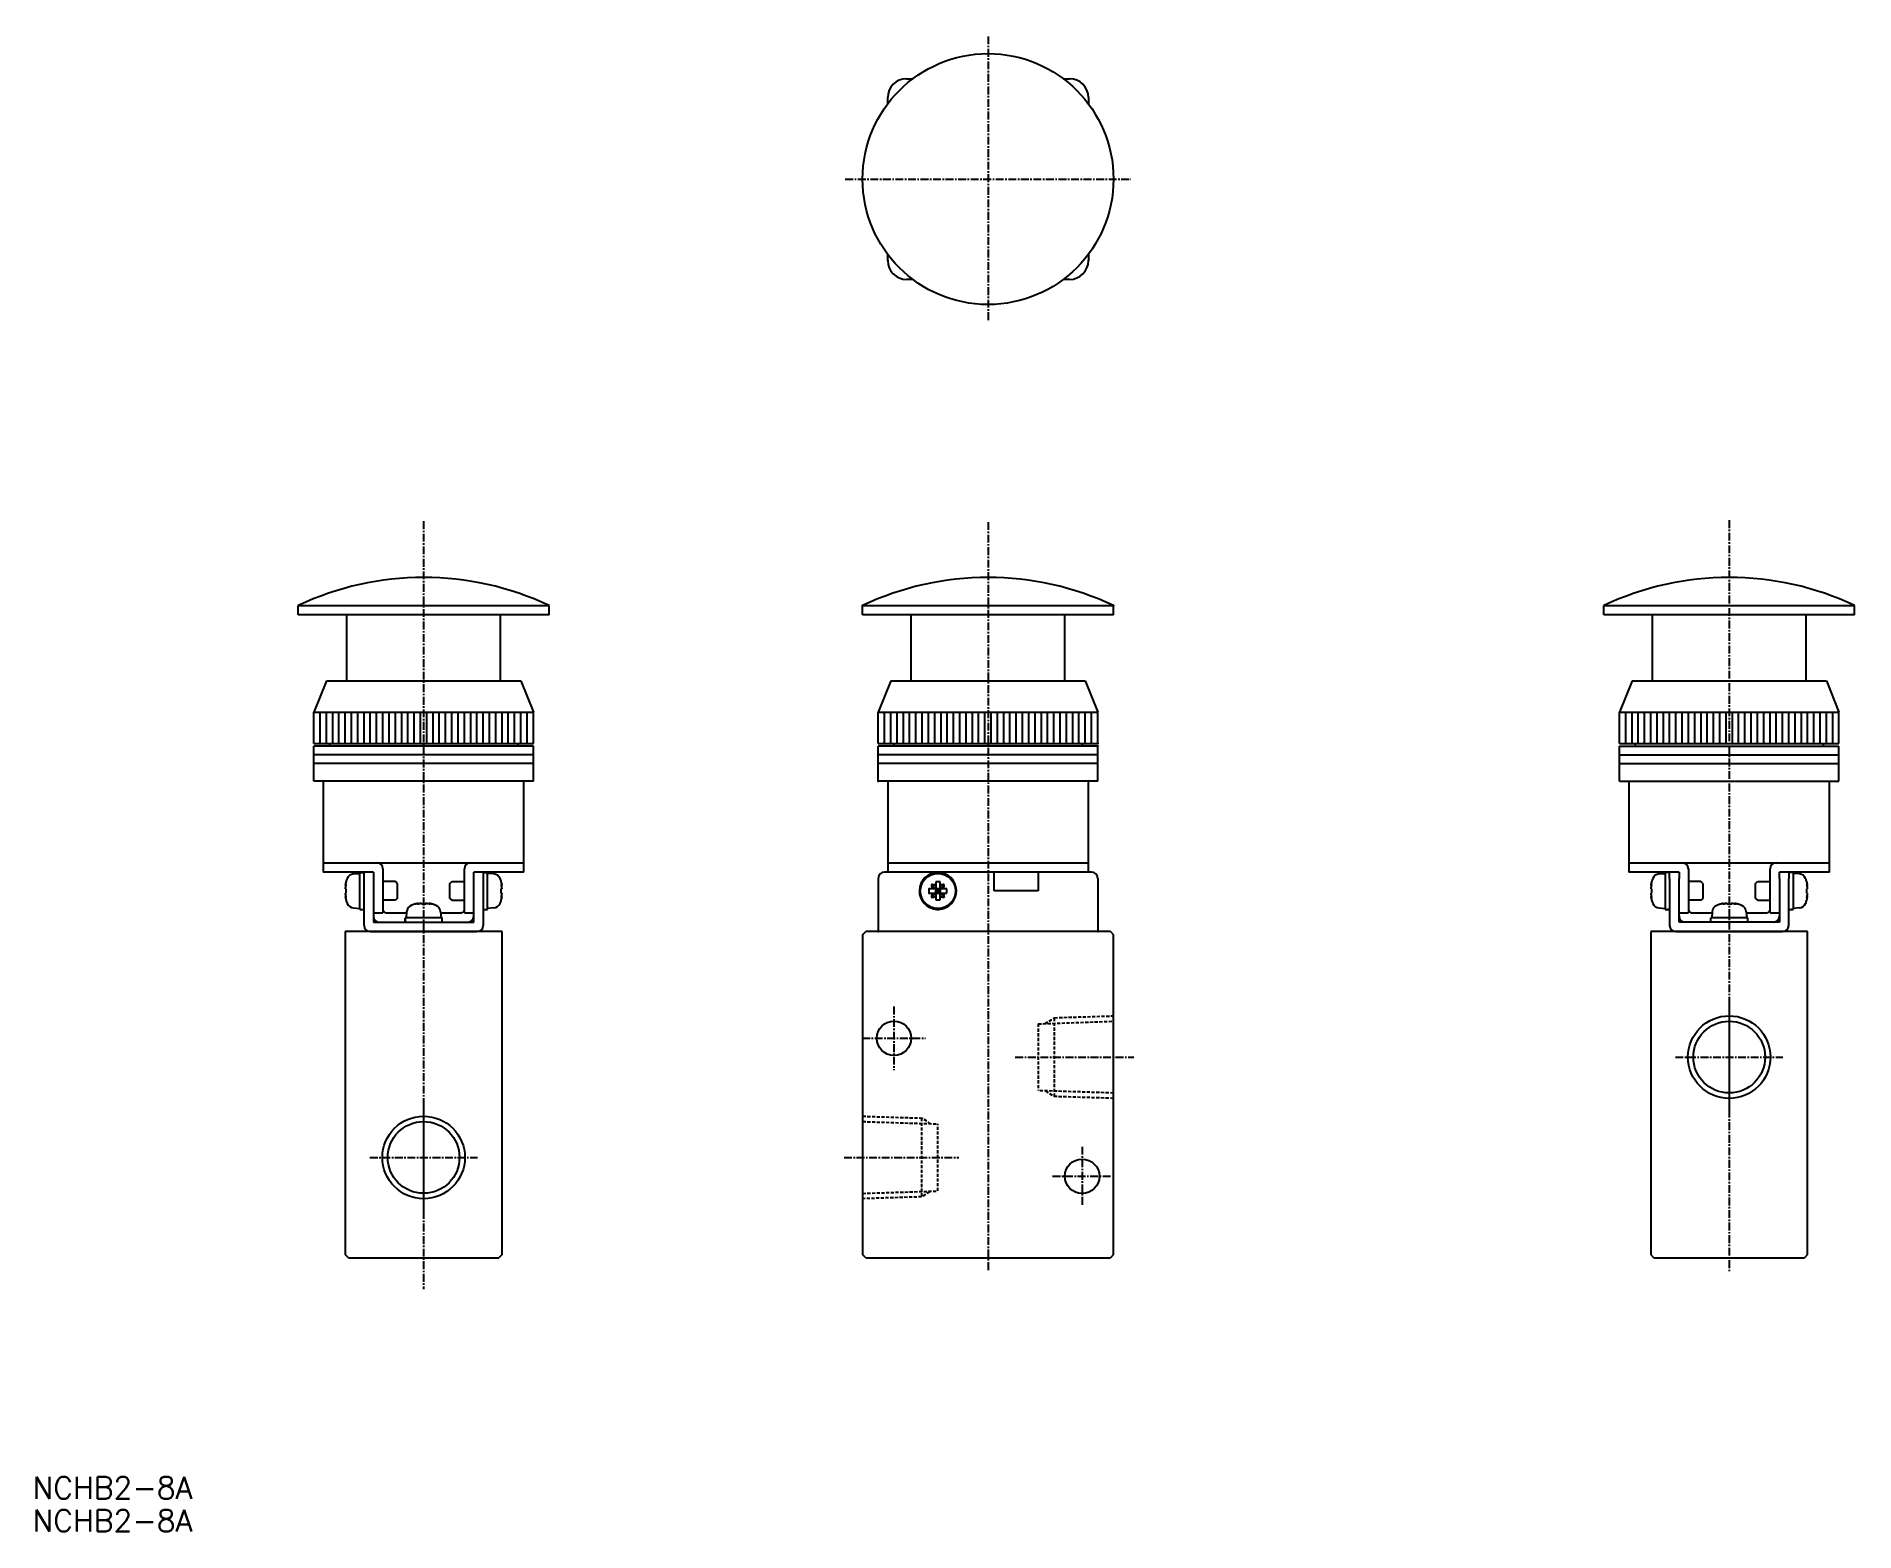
# Model space of a CAD drawing. Extents: x 25 to 315, y -155 to 84.
import ezdxf

# ---------------------------------------------------------------- set-up
doc = ezdxf.new("R2010")
doc.units = 0
doc.linetypes.add('CENTER', pattern=[2, 1.25, -0.25, 0.25, -0.25])
doc.linetypes.add('DASHED', pattern=[0.75, 0.5, -0.25])
doc.layers.get('0').update_dxf_attribs({"linetype": 'CONTINUOUS'})
doc.layers.add('CENTER', color=1, linetype='CENTER')
doc.styles.get("Standard").update_dxf_attribs({"font": 'txt', "bigfont": 'BIGFONT'})

msp = doc.modelspace()

# ---------------------------------------------------------------- texts
at = {"color": 7, "linetype": 'CONTINUOUS'}
for p in [(24.6, -149.66), (24.6, -154.91)]:
    msp.add_text('NCHB2-8A', height=3.5, dxfattribs=at).set_placement(p)

# ---------------------------------------------------------------- linework, layer by layer
at = {"color": 7, "linetype": 'CONTINUOUS'}
for p, q in [((163.95, 76.76), (164.95, 76.76)), ((188.95, 76.76), (189.95, 76.76)), ((160.95, 72.76), (160.95, 73.76)), ((192.95, 73.76), (192.95, 72.76)), ((160.95, 47.76), (160.95, 48.76)), ((192.95, 48.76), (192.95, 47.76)), ((164.95, 44.76), (163.95, 44.76)), ((189.95, 44.76), (188.95, 44.76)), ((66.95, -8.74), (66.95, -7.24)), ((66.95, -7.24), (106.95, -7.24)), ((106.95, -8.74), (106.95, -7.24)), ((156.95, -8.74), (156.95, -7.24)), ((156.95, -7.24), (196.95, -7.24)), ((196.95, -8.74), (196.95, -7.24)), ((275.14, -8.74), (275.14, -7.24)), ((275.14, -7.24), (315.14, -7.24)), ((315.14, -8.74), (315.14, -7.24)), ((106.95, -8.74), (66.95, -8.74)), ((74.7, -19.24), (74.7, -8.74)), ((99.2, -19.24), (99.2, -8.74)), ((196.95, -8.74), (156.95, -8.74)), ((164.7, -19.24), (164.7, -8.74)), ((189.2, -19.24), (189.2, -8.74)), ((315.14, -8.74), (275.14, -8.74)), ((282.89, -19.24), (282.89, -8.74)), ((307.39, -19.24), (307.39, -8.74)), ((71.45, -19.24), (69.45, -24.24)), ((71.45, -19.24), (102.45, -19.24)), ((102.45, -19.24), (104.45, -24.24)), ((161.45, -19.24), (159.45, -24.24)), ((161.45, -19.24), (192.45, -19.24)), ((192.45, -19.24), (194.45, -24.24)), ((279.64, -19.24), (277.64, -24.24)), ((279.64, -19.24), (310.64, -19.24)), ((310.64, -19.24), (312.64, -24.24)), ((69.45, -24.24), (104.45, -24.24)), ((69.45, -29.24), (69.45, -24.24)), ((70.45, -29.24), (70.45, -24.24)), ((71.45, -29.24), (71.45, -24.24)), ((72.45, -29.24), (72.45, -24.24)), ((73.45, -29.24), (73.45, -24.24)), ((74.45, -29.24), (74.45, -24.24)), ((75.45, -29.24), (75.45, -24.24)), ((76.45, -29.24), (76.45, -24.24)), ((77.45, -29.24), (77.45, -24.24)), ((78.45, -29.24), (78.45, -24.24)), ((79.45, -29.24), (79.45, -24.24)), ((80.45, -29.24), (80.45, -24.24)), ((81.45, -29.24), (81.45, -24.24)), ((82.45, -29.24), (82.45, -24.24)), ((83.45, -29.24), (83.45, -24.24)), ((84.45, -29.24), (84.45, -24.24)), ((85.45, -29.24), (85.45, -24.24)), ((86.45, -29.24), (86.45, -24.24)), ((87.45, -29.24), (87.45, -24.24)), ((88.45, -29.24), (88.45, -24.24)), ((89.45, -29.24), (89.45, -24.24)), ((90.45, -29.24), (90.45, -24.24)), ((91.45, -29.24), (91.45, -24.24)), ((92.45, -29.24), (92.45, -24.24)), ((93.45, -29.24), (93.45, -24.24)), ((94.45, -29.24), (94.45, -24.24)), ((95.45, -29.24), (95.45, -24.24)), ((96.45, -29.24), (96.45, -24.24)), ((97.45, -29.24), (97.45, -24.24)), ((98.45, -29.24), (98.45, -24.24)), ((99.45, -29.24), (99.45, -24.24)), ((100.45, -29.24), (100.45, -24.24)), ((101.45, -29.24), (101.45, -24.24)), ((102.45, -29.24), (102.45, -24.24)), ((103.45, -29.24), (103.45, -24.24)), ((104.45, -29.24), (104.45, -24.24)), ((159.45, -24.24), (194.45, -24.24)), ((159.45, -29.24), (159.45, -24.24)), ((160.45, -29.24), (160.45, -24.24)), ((161.45, -29.24), (161.45, -24.24)), ((162.45, -29.24), (162.45, -24.24)), ((163.45, -29.24), (163.45, -24.24)), ((164.45, -29.24), (164.45, -24.24)), ((165.45, -29.24), (165.45, -24.24)), ((166.45, -29.24), (166.45, -24.24)), ((167.45, -29.24), (167.45, -24.24)), ((168.45, -29.24), (168.45, -24.24)), ((169.45, -29.24), (169.45, -24.24)), ((170.45, -29.24), (170.45, -24.24)), ((171.45, -29.24), (171.45, -24.24)), ((172.45, -29.24), (172.45, -24.24)), ((173.45, -29.24), (173.45, -24.24)), ((174.45, -29.24), (174.45, -24.24)), ((175.45, -29.24), (175.45, -24.24)), ((176.45, -29.24), (176.45, -24.24)), ((177.45, -29.24), (177.45, -24.24)), ((178.45, -29.24), (178.45, -24.24)), ((179.45, -29.24), (179.45, -24.24)), ((180.45, -29.24), (180.45, -24.24)), ((181.45, -29.24), (181.45, -24.24)), ((182.45, -29.24), (182.45, -24.24)), ((183.45, -29.24), (183.45, -24.24)), ((184.45, -29.24), (184.45, -24.24)), ((185.45, -29.24), (185.45, -24.24)), ((186.45, -29.24), (186.45, -24.24)), ((187.45, -29.24), (187.45, -24.24)), ((188.45, -29.24), (188.45, -24.24)), ((189.45, -29.24), (189.45, -24.24)), ((190.45, -29.24), (190.45, -24.24)), ((191.45, -29.24), (191.45, -24.24)), ((192.45, -29.24), (192.45, -24.24)), ((193.45, -29.24), (193.45, -24.24)), ((194.45, -29.24), (194.45, -24.24)), ((277.64, -24.24), (312.64, -24.24)), ((277.64, -29.24), (277.64, -24.24)), ((278.64, -29.24), (278.64, -24.24)), ((279.64, -29.24), (279.64, -24.24)), ((280.64, -29.24), (280.64, -24.24)), ((281.64, -29.24), (281.64, -24.24)), ((282.64, -29.24), (282.64, -24.24)), ((283.64, -29.24), (283.64, -24.24)), ((284.64, -29.24), (284.64, -24.24)), ((285.64, -29.24), (285.64, -24.24)), ((286.64, -29.24), (286.64, -24.24)), ((287.64, -29.24), (287.64, -24.24)), ((288.64, -29.24), (288.64, -24.24)), ((289.64, -29.24), (289.64, -24.24)), ((290.64, -29.24), (290.64, -24.24)), ((291.64, -29.24), (291.64, -24.24)), ((292.64, -29.24), (292.64, -24.24)), ((293.64, -29.24), (293.64, -24.24)), ((294.64, -29.24), (294.64, -24.24)), ((295.64, -29.24), (295.64, -24.24)), ((296.64, -29.24), (296.64, -24.24)), ((297.64, -29.24), (297.64, -24.24)), ((298.64, -29.24), (298.64, -24.24)), ((299.64, -29.24), (299.64, -24.24)), ((300.64, -29.24), (300.64, -24.24)), ((301.64, -29.24), (301.64, -24.24)), ((302.64, -29.24), (302.64, -24.24)), ((303.64, -29.24), (303.64, -24.24)), ((304.64, -29.24), (304.64, -24.24)), ((305.64, -29.24), (305.64, -24.24)), ((306.64, -29.24), (306.64, -24.24)), ((307.64, -29.24), (307.64, -24.24)), ((308.64, -29.24), (308.64, -24.24)), ((309.64, -29.24), (309.64, -24.24)), ((310.64, -29.24), (310.64, -24.24)), ((311.64, -29.24), (311.64, -24.24)), ((312.64, -29.24), (312.64, -24.24)), ((69.45, -29.24), (104.45, -29.24)), ((69.45, -35.24), (69.45, -29.64)), ((104.45, -29.64), (69.45, -29.64)), ((104.45, -31.04), (69.45, -31.04)), ((71.95, -29.24), (71.95, -29.64)), ((101.95, -29.24), (101.95, -29.64)), ((104.45, -35.24), (104.45, -29.64)), ((159.45, -29.24), (194.45, -29.24)), ((159.45, -35.24), (159.45, -29.64)), ((194.45, -29.64), (159.45, -29.64)), ((194.45, -31.04), (159.45, -31.04)), ((161.95, -29.24), (161.95, -29.64)), ((191.95, -29.24), (191.95, -29.64)), ((194.45, -35.24), (194.45, -29.64)), ((277.64, -29.24), (312.64, -29.24)), ((277.64, -35.24), (277.64, -29.64)), ((277.64, -29.64), (312.64, -29.64)), ((277.64, -31.04), (312.64, -31.04)), ((280.14, -29.24), (280.14, -29.64)), ((310.14, -29.24), (310.14, -29.64)), ((312.64, -35.24), (312.64, -29.64)), ((104.45, -32.44), (69.45, -32.44)), ((194.45, -32.44), (159.45, -32.44)), ((277.64, -32.44), (312.64, -32.44)), ((104.45, -35.24), (69.45, -35.24)), ((70.95, -35.24), (70.95, -48.24)), ((102.95, -48.24), (102.95, -35.24)), ((194.45, -35.24), (159.45, -35.24)), ((160.95, -35.24), (160.95, -48.24)), ((192.95, -48.24), (192.95, -35.24)), ((277.64, -35.24), (312.64, -35.24)), ((279.14, -35.24), (279.14, -48.24)), ((311.14, -48.24), (311.14, -35.24)), ((70.95, -48.24), (70.95, -49.74)), ((70.95, -48.24), (102.95, -48.24)), ((80.45, -49.24), (80.45, -56.24)), ((93.45, -56.24), (93.45, -49.24)), ((102.95, -49.74), (102.95, -48.24)), ((160.95, -48.24), (160.95, -49.74)), ((160.95, -48.24), (192.95, -48.24)), ((192.95, -49.74), (192.95, -48.24)), ((279.14, -48.24), (279.14, -49.74)), ((279.14, -48.24), (311.14, -48.24)), ((288.64, -49.24), (288.64, -56.24)), ((301.64, -56.24), (301.64, -49.24)), ((311.14, -49.74), (311.14, -48.24)), ((71.95, -49.74), (70.95, -49.74)), ((77.45, -49.74), (71.95, -49.74)), ((74.53, -51.86), (74.45, -51.83)), ((74.57, -51.3), (74.56, -51.29)), ((75.76, -50.03), (76.75, -49.94)), ((76.75, -49.79), (77.45, -49.79)), ((76.75, -55.69), (76.75, -49.79)), ((78.95, -49.74), (77.45, -49.74)), ((77.45, -50.74), (77.45, -49.74)), ((77.45, -58.24), (77.45, -50.74)), ((78.95, -49.74), (78.95, -50.74)), ((78.95, -50.74), (78.95, -57.74)), ((82.44, -51.24), (80.45, -51.24)), ((82.75, -51.55), (82.44, -51.24)), ((82.75, -51.55), (82.75, -53.94)), ((91.15, -51.55), (91.46, -51.24)), ((91.15, -53.94), (91.15, -51.55)), ((91.46, -51.24), (93.45, -51.24)), ((96.45, -49.74), (94.95, -49.74)), ((94.95, -50.74), (94.95, -49.74)), ((94.95, -57.74), (94.95, -50.74)), ((96.45, -49.74), (96.45, -50.74)), ((101.95, -49.74), (96.45, -49.74)), ((96.45, -49.79), (97.15, -49.79)), ((96.45, -50.74), (96.45, -58.24)), ((97.15, -55.69), (97.15, -49.79)), ((98.14, -50.03), (97.15, -49.94)), ((99.33, -51.29), (99.32, -51.3)), ((99.45, -51.83), (99.37, -51.86)), ((102.95, -49.74), (101.95, -49.74)), ((159.45, -50.74), (159.45, -59.24)), ((160.95, -49.74), (160.45, -49.74)), ((161.95, -49.74), (160.95, -49.74)), ((191.95, -49.74), (161.95, -49.74)), ((168.6, -52.4), (167.92, -51.72)), ((168.6, -51.3), (168.6, -51.83)), ((168.6, -51.83), (168.6, -52.4)), ((169.3, -51.83), (169.3, -51.3)), ((169.3, -52.4), (169.97, -51.72)), ((169.3, -52.4), (169.3, -51.83)), ((177.95, -52.74), (177.95, -49.74)), ((184.95, -49.74), (184.95, -52.74)), ((192.95, -49.74), (191.95, -49.74)), ((193.45, -49.74), (192.95, -49.74)), ((194.45, -50.74), (194.45, -59.24)), ((280.14, -49.74), (279.14, -49.74)), ((285.64, -49.74), (280.14, -49.74)), ((282.72, -51.86), (282.63, -51.83)), ((282.76, -51.3), (282.75, -51.29)), ((283.95, -50.03), (284.94, -49.94)), ((285.64, -49.79), (284.94, -49.79)), ((284.94, -49.79), (284.94, -55.69)), ((287.14, -49.74), (285.64, -49.74)), ((285.64, -50.74), (285.64, -49.74)), ((285.64, -50.74), (285.64, -58.24)), ((287.14, -49.74), (287.14, -50.74)), ((287.14, -57.74), (287.14, -50.74)), ((290.63, -51.24), (288.64, -51.24)), ((290.94, -51.55), (290.63, -51.24)), ((290.94, -51.55), (290.94, -53.94)), ((299.34, -51.55), (299.64, -51.24)), ((299.34, -53.94), (299.34, -51.55)), ((299.64, -51.24), (301.64, -51.24)), ((304.64, -49.74), (303.14, -49.74)), ((303.14, -50.74), (303.14, -49.74)), ((303.14, -50.74), (303.14, -57.74)), ((304.64, -49.74), (304.64, -50.74)), ((310.14, -49.74), (304.64, -49.74)), ((305.34, -49.79), (304.64, -49.79)), ((304.64, -58.24), (304.64, -50.74)), ((305.34, -49.79), (305.34, -55.67)), ((306.32, -50.03), (305.34, -49.94)), ((307.52, -51.29), (307.51, -51.3)), ((307.64, -51.83), (307.55, -51.86)), ((311.14, -49.74), (310.14, -49.74)), ((74.57, -52.4), (74.45, -52.4)), ((74.45, -53.09), (74.57, -53.09)), ((74.45, -53.66), (74.53, -53.63)), ((74.56, -54.19), (74.57, -54.19)), ((82.44, -54.24), (80.45, -54.24)), ((82.75, -53.94), (82.44, -54.24)), ((86.02, -54.75), (86.02, -54.74)), ((86.05, -54.74), (86.08, -54.83)), ((86.56, -54.74), (86.56, -54.75)), ((87.26, -54.86), (87.26, -54.74)), ((87.34, -54.74), (87.34, -54.87)), ((87.85, -54.74), (87.82, -54.82)), ((87.85, -54.82), (87.88, -54.74)), ((91.15, -53.94), (91.46, -54.24)), ((91.46, -54.24), (93.45, -54.24)), ((99.45, -52.4), (99.32, -52.4)), ((99.32, -53.09), (99.45, -53.09)), ((99.32, -54.19), (99.33, -54.19)), ((99.37, -53.63), (99.45, -53.66)), ((168.03, -52.4), (167.51, -52.4)), ((167.51, -53.09), (168.03, -53.09)), ((168.6, -53.09), (167.92, -53.77)), ((168.6, -52.4), (168.03, -52.4)), ((168.03, -53.09), (168.6, -53.09)), ((168.6, -52.4), (168.95, -52.74)), ((169.3, -52.4), (168.6, -52.4)), ((168.6, -53.09), (168.6, -52.4)), ((168.95, -52.74), (168.6, -52.74)), ((168.95, -52.74), (168.6, -53.09)), ((168.6, -53.09), (169.3, -53.09)), ((168.6, -53.09), (168.6, -53.66)), ((168.6, -53.66), (168.6, -54.19)), ((168.95, -52.4), (168.95, -52.74)), ((168.95, -52.74), (169.3, -52.4)), ((168.95, -52.74), (168.95, -53.09)), ((169.3, -52.74), (168.95, -52.74)), ((169.3, -53.09), (168.95, -52.74)), ((169.3, -52.4), (169.3, -53.09)), ((169.87, -52.4), (169.3, -52.4)), ((169.3, -53.66), (169.3, -53.09)), ((169.3, -53.09), (169.97, -53.77)), ((169.3, -53.09), (169.87, -53.09)), ((169.3, -54.19), (169.3, -53.66)), ((170.39, -52.4), (169.87, -52.4)), ((169.87, -53.09), (170.39, -53.09)), ((184.95, -52.74), (177.95, -52.74)), ((282.76, -52.4), (282.63, -52.4)), ((282.63, -53.09), (282.76, -53.09)), ((282.63, -53.66), (282.72, -53.63)), ((282.75, -54.19), (282.76, -54.19)), ((290.63, -54.24), (288.64, -54.24)), ((290.94, -53.94), (290.63, -54.24)), ((294.2, -54.75), (294.2, -54.74)), ((294.23, -54.74), (294.27, -54.83)), ((294.75, -54.74), (294.75, -54.75)), ((295.45, -54.86), (295.44, -54.74)), ((295.52, -54.74), (295.52, -54.87)), ((296.04, -54.74), (296.01, -54.82)), ((296.04, -54.82), (296.07, -54.74)), ((299.34, -53.94), (299.64, -54.24)), ((299.64, -54.24), (301.64, -54.24)), ((307.64, -52.4), (307.51, -52.4)), ((307.51, -53.09), (307.64, -53.09)), ((307.51, -54.19), (307.52, -54.19)), ((307.55, -53.63), (307.64, -53.66)), ((75.76, -55.46), (76.75, -55.54)), ((76.75, -55.69), (77.06, -55.69)), ((78.95, -56.24), (80.45, -56.24)), ((78.95, -57.74), (94.95, -57.74)), ((80.95, -56.24), (84.22, -56.24)), ((84, -57.04), (84.01, -57.04)), ((84, -57.74), (84, -57.08)), ((89.9, -57.04), (84.01, -57.04)), ((84.24, -56.06), (84.15, -57.04)), ((89.66, -56.06), (89.75, -57.04)), ((89.68, -56.24), (92.95, -56.24)), ((89.9, -57.74), (89.9, -57.04)), ((93.45, -56.24), (94.95, -56.24)), ((96.45, -55.69), (96.76, -55.69)), ((98.14, -55.46), (97.15, -55.54)), ((168.81, -55.69), (168.81, -55.54)), ((169.06, -55.54), (169.06, -55.69)), ((169.09, -55.54), (169.09, -55.69)), ((283.95, -55.46), (284.94, -55.54)), ((285.64, -55.69), (285.32, -55.69)), ((287.14, -56.24), (288.64, -56.24)), ((303.14, -57.74), (287.14, -57.74)), ((289.14, -56.24), (292.41, -56.24)), ((292.19, -57.74), (292.19, -57.04)), ((298.09, -57.04), (292.19, -57.04)), ((292.42, -56.06), (292.34, -57.04)), ((297.85, -56.06), (297.94, -57.04)), ((297.87, -56.24), (301.14, -56.24)), ((298.09, -57.74), (298.09, -57.08)), ((301.64, -56.24), (303.14, -56.24)), ((305.34, -55.69), (305.02, -55.69)), ((306.32, -55.46), (305.34, -55.54)), ((305.34, -55.67), (305.34, -55.69)), ((305.34, -55.69), (305.34, -55.69)), ((74.45, -59.24), (74.45, -110.74)), ((99.45, -59.24), (74.45, -59.24)), ((78.45, -59.24), (95.45, -59.24)), ((95.45, -59.24), (78.45, -59.24)), ((99.45, -110.74), (99.45, -59.24)), ((156.95, -59.74), (157.45, -59.24)), ((156.95, -59.74), (156.95, -110.74)), ((196.45, -59.24), (157.45, -59.24)), ((194.45, -59.24), (159.45, -59.24)), ((193.95, -59.24), (159.95, -59.24)), ((193.95, -59.24), (160.95, -59.24)), ((196.45, -59.24), (196.95, -59.74)), ((196.95, -110.74), (196.95, -59.74)), ((282.64, -59.24), (282.64, -110.74)), ((287.09, -59.24), (282.64, -59.24)), ((286.64, -59.24), (303.64, -59.24)), ((303.64, -59.24), (286.64, -59.24)), ((287.09, -59.24), (289.14, -59.24)), ((287.09, -59.24), (289.14, -59.24)), ((301.14, -59.24), (289.14, -59.24)), ((301.14, -59.24), (289.14, -59.24)), ((301.14, -59.24), (303.19, -59.24)), ((301.14, -59.24), (303.19, -59.24)), ((307.64, -59.24), (303.19, -59.24)), ((307.64, -110.74), (307.64, -59.24)), ((74.95, -111.24), (74.45, -110.74)), ((74.95, -111.24), (98.95, -111.24)), ((99.45, -110.74), (98.95, -111.24)), ((157.45, -111.24), (156.95, -110.74)), ((157.45, -111.24), (196.45, -111.24)), ((196.95, -110.74), (196.45, -111.24)), ((283.14, -111.24), (282.64, -110.74)), ((283.14, -111.24), (307.14, -111.24)), ((307.64, -110.74), (307.14, -111.24))]:
    msp.add_line(p, q, dxfattribs=at)
at = {"color": 3, "linetype": 'DASHED'}
for p, q in [((184.95, -73.94), (196.95, -73.52)), ((184.95, -73.94), (184.95, -84.59)), ((186.04, -73.9), (187.55, -72.96)), ((187.55, -72.96), (196.95, -72.67)), ((187.55, -85.53), (187.55, -72.96)), ((196.95, -84.97), (184.95, -84.59)), ((186.11, -84.63), (187.55, -85.53)), ((196.95, -85.82), (187.55, -85.53)), ((156.95, -88.67), (166.35, -88.96)), ((156.95, -89.52), (168.95, -89.9)), ((167.8, -89.87), (166.35, -88.96)), ((166.35, -88.96), (166.35, -101.53)), ((168.95, -100.59), (168.95, -89.9)), ((156.95, -100.97), (168.95, -100.59)), ((167.61, -100.74), (166.35, -101.53)), ((166.35, -101.53), (156.95, -101.82))]:
    msp.add_line(p, q, dxfattribs=at)
at = {"color": 7, "linetype": 'CONTINUOUS'}
for points in [[(74.56, -51.72, 0), (74.56, -51.72, 0), (74.56, -51.72, 0), (74.56, -51.72, 0), (74.56, -51.72, 0), (74.56, -51.72, 0), (74.56, -51.72, 0), (74.55, -51.72, 0), (74.55, -51.73, 0), (74.55, -51.73, 0), (74.55, -51.73, 0), (74.55, -51.73, 0), (74.55, -51.73, 0), (74.55, -51.73, 0), (74.55, -51.73, 0), (74.55, -51.73, 0), (74.54, -51.73, 0), (74.54, -51.73, 0), (74.54, -51.73, 0), (74.54, -51.73, 0), (74.54, -51.73, 0), (74.54, -51.73, 0), (74.54, -51.74, 0), (74.54, -51.74, 0), (74.53, -51.74, 0), (74.53, -51.74, 0), (74.53, -51.74, 0), (74.53, -51.74, 0), (74.53, -51.74, 0), (74.53, -51.74, 0), (74.53, -51.74, 0), (74.53, -51.74, 0), (74.53, -51.74, 0), (74.52, -51.74, 0), (74.52, -51.74, 0), (74.52, -51.75, 0), (74.52, -51.75, 0), (74.52, -51.75, 0), (74.52, -51.75, 0), (74.52, -51.75, 0), (74.52, -51.75, 0), (74.52, -51.75, 0), (74.52, -51.75, 0), (74.51, -51.75, 0), (74.51, -51.75, 0), (74.51, -51.75, 0), (74.51, -51.75, 0), (74.51, -51.75, 0), (74.51, -51.76, 0), (74.51, -51.76, 0), (74.51, -51.76, 0), (74.51, -51.76, 0), (74.5, -51.76, 0), (74.5, -51.76, 0), (74.5, -51.76, 0), (74.5, -51.76, 0), (74.5, -51.76, 0), (74.5, -51.76, 0), (74.5, -51.76, 0), (74.5, -51.76, 0), (74.5, -51.77, 0), (74.5, -51.77, 0), (74.5, -51.77, 0), (74.49, -51.77, 0), (74.49, -51.77, 0), (74.49, -51.77, 0), (74.49, -51.77, 0), (74.49, -51.77, 0), (74.49, -51.77, 0), (74.49, -51.77, 0), (74.49, -51.77, 0), (74.49, -51.77, 0), (74.49, -51.78, 0), (74.49, -51.78, 0), (74.48, -51.78, 0), (74.48, -51.78, 0), (74.48, -51.78, 0), (74.48, -51.78, 0), (74.48, -51.78, 0), (74.48, -51.78, 0), (74.48, -51.78, 0), (74.48, -51.78, 0), (74.48, -51.78, 0), (74.48, -51.78, 0), (74.48, -51.79, 0), (74.48, -51.79, 0), (74.47, -51.79, 0), (74.47, -51.79, 0), (74.47, -51.79, 0), (74.47, -51.79, 0), (74.47, -51.79, 0), (74.47, -51.79, 0), (74.47, -51.79, 0), (74.47, -51.79, 0), (74.47, -51.79, 0), (74.47, -51.8, 0), (74.47, -51.8, 0), (74.47, -51.8, 0), (74.47, -51.8, 0), (74.46, -51.8, 0), (74.46, -51.8, 0), (74.46, -51.8, 0), (74.46, -51.8, 0), (74.46, -51.8, 0), (74.46, -51.8, 0), (74.46, -51.8, 0), (74.46, -51.81, 0), (74.46, -51.81, 0), (74.46, -51.81, 0), (74.46, -51.81, 0), (74.46, -51.81, 0), (74.46, -51.81, 0), (74.46, -51.81, 0), (74.46, -51.81, 0), (74.45, -51.81, 0), (74.45, -51.81, 0), (74.45, -51.81, 0), (74.45, -51.82, 0), (74.45, -51.82, 0), (74.45, -51.82, 0), (74.45, -51.82, 0), (74.45, -51.82, 0), (74.45, -51.82, 0), (74.45, -51.82, 0), (74.45, -51.82, 0), (74.45, -51.82, 0), (74.45, -51.82, 0), (74.45, -51.83, 0), (74.45, -51.83, 0)], [(74.56, -51.72, 0), (74.56, -51.72, 0), (74.56, -51.73, 0), (74.56, -51.74, 0), (74.56, -51.74, 0), (74.56, -51.75, 0), (74.56, -51.75, 0), (74.55, -51.76, 0), (74.55, -51.76, 0), (74.55, -51.77, 0), (74.55, -51.77, 0), (74.55, -51.78, 0), (74.55, -51.78, 0), (74.55, -51.79, 0), (74.55, -51.79, 0), (74.55, -51.8, 0), (74.54, -51.8, 0), (74.54, -51.81, 0), (74.54, -51.81, 0), (74.54, -51.82, 0), (74.54, -51.82, 0), (74.54, -51.83, 0), (74.54, -51.83, 0), (74.54, -51.84, 0), (74.53, -51.85, 0), (74.53, -51.85, 0), (74.53, -51.86, 0), (74.53, -51.86, 0), (74.53, -51.87, 0), (74.53, -51.87, 0), (74.53, -51.88, 0), (74.53, -51.88, 0), (74.53, -51.89, 0), (74.52, -51.89, 0), (74.52, -51.9, 0), (74.52, -51.9, 0), (74.52, -51.91, 0), (74.52, -51.91, 0), (74.52, -51.92, 0), (74.52, -51.92, 0), (74.52, -51.93, 0), (74.52, -51.94, 0), (74.52, -51.94, 0), (74.51, -51.95, 0), (74.51, -51.95, 0), (74.51, -51.96, 0), (74.51, -51.96, 0), (74.51, -51.97, 0), (74.51, -51.97, 0), (74.51, -51.98, 0), (74.51, -51.98, 0), (74.51, -51.99, 0), (74.5, -51.99, 0), (74.5, -52, 0), (74.5, -52, 0), (74.5, -52.01, 0), (74.5, -52.01, 0), (74.5, -52.02, 0), (74.5, -52.02, 0), (74.5, -52.03, 0), (74.5, -52.04, 0), (74.5, -52.04, 0), (74.5, -52.05, 0), (74.49, -52.05, 0), (74.49, -52.06, 0), (74.49, -52.06, 0), (74.49, -52.07, 0), (74.49, -52.07, 0), (74.49, -52.08, 0), (74.49, -52.08, 0), (74.49, -52.09, 0), (74.49, -52.09, 0), (74.49, -52.1, 0), (74.49, -52.1, 0), (74.48, -52.11, 0), (74.48, -52.11, 0), (74.48, -52.12, 0), (74.48, -52.13, 0), (74.48, -52.13, 0), (74.48, -52.14, 0), (74.48, -52.14, 0), (74.48, -52.15, 0), (74.48, -52.15, 0), (74.48, -52.16, 0), (74.48, -52.16, 0), (74.48, -52.17, 0), (74.47, -52.17, 0), (74.47, -52.18, 0), (74.47, -52.18, 0), (74.47, -52.19, 0), (74.47, -52.19, 0), (74.47, -52.2, 0), (74.47, -52.2, 0), (74.47, -52.21, 0), (74.47, -52.22, 0), (74.47, -52.22, 0), (74.47, -52.23, 0), (74.47, -52.23, 0), (74.47, -52.24, 0), (74.46, -52.24, 0), (74.46, -52.25, 0), (74.46, -52.25, 0), (74.46, -52.26, 0), (74.46, -52.26, 0), (74.46, -52.27, 0), (74.46, -52.27, 0), (74.46, -52.28, 0), (74.46, -52.28, 0), (74.46, -52.29, 0), (74.46, -52.29, 0), (74.46, -52.3, 0), (74.46, -52.31, 0), (74.46, -52.31, 0), (74.46, -52.32, 0), (74.45, -52.32, 0), (74.45, -52.33, 0), (74.45, -52.33, 0), (74.45, -52.34, 0), (74.45, -52.34, 0), (74.45, -52.35, 0), (74.45, -52.35, 0), (74.45, -52.36, 0), (74.45, -52.36, 0), (74.45, -52.37, 0), (74.45, -52.37, 0), (74.45, -52.38, 0), (74.45, -52.39, 0), (74.45, -52.39, 0), (74.45, -52.4, 0)], [(99.45, -52.4, 0), (99.45, -52.39, 0), (99.45, -52.39, 0), (99.45, -52.38, 0), (99.45, -52.37, 0), (99.45, -52.37, 0), (99.45, -52.36, 0), (99.45, -52.36, 0), (99.45, -52.35, 0), (99.45, -52.35, 0), (99.45, -52.34, 0), (99.44, -52.34, 0), (99.44, -52.33, 0), (99.44, -52.33, 0), (99.44, -52.32, 0), (99.44, -52.32, 0), (99.44, -52.31, 0), (99.44, -52.31, 0), (99.44, -52.3, 0), (99.44, -52.29, 0), (99.44, -52.29, 0), (99.44, -52.28, 0), (99.44, -52.28, 0), (99.44, -52.27, 0), (99.44, -52.27, 0), (99.44, -52.26, 0), (99.43, -52.26, 0), (99.43, -52.25, 0), (99.43, -52.25, 0), (99.43, -52.24, 0), (99.43, -52.24, 0), (99.43, -52.23, 0), (99.43, -52.23, 0), (99.43, -52.22, 0), (99.43, -52.22, 0), (99.43, -52.21, 0), (99.43, -52.2, 0), (99.43, -52.2, 0), (99.43, -52.19, 0), (99.43, -52.19, 0), (99.42, -52.18, 0), (99.42, -52.18, 0), (99.42, -52.17, 0), (99.42, -52.17, 0), (99.42, -52.16, 0), (99.42, -52.16, 0), (99.42, -52.15, 0), (99.42, -52.15, 0), (99.42, -52.14, 0), (99.42, -52.14, 0), (99.42, -52.13, 0), (99.42, -52.13, 0), (99.41, -52.12, 0), (99.41, -52.11, 0), (99.41, -52.11, 0), (99.41, -52.1, 0), (99.41, -52.1, 0), (99.41, -52.09, 0), (99.41, -52.09, 0), (99.41, -52.08, 0), (99.41, -52.08, 0), (99.41, -52.07, 0), (99.41, -52.07, 0), (99.4, -52.06, 0), (99.4, -52.06, 0), (99.4, -52.05, 0), (99.4, -52.05, 0), (99.4, -52.04, 0), (99.4, -52.04, 0), (99.4, -52.03, 0), (99.4, -52.02, 0), (99.4, -52.02, 0), (99.4, -52.01, 0), (99.4, -52.01, 0), (99.39, -52, 0), (99.39, -52, 0), (99.39, -51.99, 0), (99.39, -51.99, 0), (99.39, -51.98, 0), (99.39, -51.98, 0), (99.39, -51.97, 0), (99.39, -51.97, 0), (99.39, -51.96, 0), (99.39, -51.96, 0), (99.38, -51.95, 0), (99.38, -51.95, 0), (99.38, -51.94, 0), (99.38, -51.94, 0), (99.38, -51.93, 0), (99.38, -51.92, 0), (99.38, -51.92, 0), (99.38, -51.91, 0), (99.38, -51.91, 0), (99.37, -51.9, 0), (99.37, -51.9, 0), (99.37, -51.89, 0), (99.37, -51.89, 0), (99.37, -51.88, 0), (99.37, -51.88, 0), (99.37, -51.87, 0), (99.37, -51.87, 0), (99.37, -51.86, 0), (99.36, -51.86, 0), (99.36, -51.85, 0), (99.36, -51.85, 0), (99.36, -51.84, 0), (99.36, -51.83, 0), (99.36, -51.83, 0), (99.36, -51.82, 0), (99.36, -51.82, 0), (99.36, -51.81, 0), (99.35, -51.81, 0), (99.35, -51.8, 0), (99.35, -51.8, 0), (99.35, -51.79, 0), (99.35, -51.79, 0), (99.35, -51.78, 0), (99.35, -51.78, 0), (99.35, -51.77, 0), (99.34, -51.77, 0), (99.34, -51.76, 0), (99.34, -51.76, 0), (99.34, -51.75, 0), (99.34, -51.75, 0), (99.34, -51.74, 0), (99.34, -51.74, 0), (99.34, -51.73, 0), (99.34, -51.72, 0), (99.33, -51.72, 0)], [(99.45, -51.83, 0), (99.45, -51.83, 0), (99.45, -51.82, 0), (99.45, -51.82, 0), (99.45, -51.82, 0), (99.45, -51.82, 0), (99.45, -51.82, 0), (99.45, -51.82, 0), (99.45, -51.82, 0), (99.45, -51.82, 0), (99.45, -51.82, 0), (99.44, -51.82, 0), (99.44, -51.81, 0), (99.44, -51.81, 0), (99.44, -51.81, 0), (99.44, -51.81, 0), (99.44, -51.81, 0), (99.44, -51.81, 0), (99.44, -51.81, 0), (99.44, -51.81, 0), (99.44, -51.81, 0), (99.44, -51.81, 0), (99.44, -51.81, 0), (99.44, -51.8, 0), (99.44, -51.8, 0), (99.44, -51.8, 0), (99.43, -51.8, 0), (99.43, -51.8, 0), (99.43, -51.8, 0), (99.43, -51.8, 0), (99.43, -51.8, 0), (99.43, -51.8, 0), (99.43, -51.8, 0), (99.43, -51.8, 0), (99.43, -51.79, 0), (99.43, -51.79, 0), (99.43, -51.79, 0), (99.43, -51.79, 0), (99.43, -51.79, 0), (99.43, -51.79, 0), (99.42, -51.79, 0), (99.42, -51.79, 0), (99.42, -51.79, 0), (99.42, -51.79, 0), (99.42, -51.79, 0), (99.42, -51.78, 0), (99.42, -51.78, 0), (99.42, -51.78, 0), (99.42, -51.78, 0), (99.42, -51.78, 0), (99.42, -51.78, 0), (99.42, -51.78, 0), (99.41, -51.78, 0), (99.41, -51.78, 0), (99.41, -51.78, 0), (99.41, -51.78, 0), (99.41, -51.78, 0), (99.41, -51.77, 0), (99.41, -51.77, 0), (99.41, -51.77, 0), (99.41, -51.77, 0), (99.41, -51.77, 0), (99.41, -51.77, 0), (99.4, -51.77, 0), (99.4, -51.77, 0), (99.4, -51.77, 0), (99.4, -51.77, 0), (99.4, -51.77, 0), (99.4, -51.77, 0), (99.4, -51.76, 0), (99.4, -51.76, 0), (99.4, -51.76, 0), (99.4, -51.76, 0), (99.4, -51.76, 0), (99.39, -51.76, 0), (99.39, -51.76, 0), (99.39, -51.76, 0), (99.39, -51.76, 0), (99.39, -51.76, 0), (99.39, -51.76, 0), (99.39, -51.76, 0), (99.39, -51.75, 0), (99.39, -51.75, 0), (99.39, -51.75, 0), (99.38, -51.75, 0), (99.38, -51.75, 0), (99.38, -51.75, 0), (99.38, -51.75, 0), (99.38, -51.75, 0), (99.38, -51.75, 0), (99.38, -51.75, 0), (99.38, -51.75, 0), (99.38, -51.75, 0), (99.37, -51.74, 0), (99.37, -51.74, 0), (99.37, -51.74, 0), (99.37, -51.74, 0), (99.37, -51.74, 0), (99.37, -51.74, 0), (99.37, -51.74, 0), (99.37, -51.74, 0), (99.37, -51.74, 0), (99.36, -51.74, 0), (99.36, -51.74, 0), (99.36, -51.74, 0), (99.36, -51.74, 0), (99.36, -51.74, 0), (99.36, -51.73, 0), (99.36, -51.73, 0), (99.36, -51.73, 0), (99.36, -51.73, 0), (99.35, -51.73, 0), (99.35, -51.73, 0), (99.35, -51.73, 0), (99.35, -51.73, 0), (99.35, -51.73, 0), (99.35, -51.73, 0), (99.35, -51.73, 0), (99.35, -51.73, 0), (99.34, -51.73, 0), (99.34, -51.73, 0), (99.34, -51.72, 0), (99.34, -51.72, 0), (99.34, -51.72, 0), (99.34, -51.72, 0), (99.34, -51.72, 0), (99.34, -51.72, 0), (99.34, -51.72, 0), (99.33, -51.72, 0)], [(167.92, -51.72, 0), (167.92, -51.72, 0), (167.93, -51.73, 0), (167.93, -51.74, 0), (167.93, -51.74, 0), (167.93, -51.75, 0), (167.93, -51.75, 0), (167.93, -51.76, 0), (167.93, -51.76, 0), (167.93, -51.77, 0), (167.93, -51.77, 0), (167.93, -51.78, 0), (167.93, -51.78, 0), (167.93, -51.79, 0), (167.93, -51.79, 0), (167.93, -51.8, 0), (167.94, -51.8, 0), (167.94, -51.81, 0), (167.94, -51.81, 0), (167.94, -51.82, 0), (167.94, -51.82, 0), (167.94, -51.83, 0), (167.94, -51.83, 0), (167.94, -51.84, 0), (167.94, -51.85, 0), (167.94, -51.85, 0), (167.94, -51.86, 0), (167.94, -51.86, 0), (167.94, -51.87, 0), (167.94, -51.87, 0), (167.94, -51.88, 0), (167.95, -51.88, 0), (167.95, -51.89, 0), (167.95, -51.89, 0), (167.95, -51.9, 0), (167.95, -51.9, 0), (167.95, -51.91, 0), (167.95, -51.91, 0), (167.95, -51.92, 0), (167.95, -51.92, 0), (167.95, -51.93, 0), (167.95, -51.94, 0), (167.95, -51.94, 0), (167.96, -51.95, 0), (167.96, -51.95, 0), (167.96, -51.96, 0), (167.96, -51.96, 0), (167.96, -51.97, 0), (167.96, -51.97, 0), (167.96, -51.98, 0), (167.96, -51.98, 0), (167.96, -51.99, 0), (167.96, -51.99, 0), (167.96, -52, 0), (167.96, -52, 0), (167.97, -52.01, 0), (167.97, -52.01, 0), (167.97, -52.02, 0), (167.97, -52.02, 0), (167.97, -52.03, 0), (167.97, -52.04, 0), (167.97, -52.04, 0), (167.97, -52.05, 0), (167.97, -52.05, 0), (167.97, -52.06, 0), (167.97, -52.06, 0), (167.97, -52.07, 0), (167.97, -52.07, 0), (167.98, -52.08, 0), (167.98, -52.08, 0), (167.98, -52.09, 0), (167.98, -52.09, 0), (167.98, -52.1, 0), (167.98, -52.1, 0), (167.98, -52.11, 0), (167.98, -52.11, 0), (167.98, -52.12, 0), (167.98, -52.13, 0), (167.98, -52.13, 0), (167.99, -52.14, 0), (167.99, -52.14, 0), (167.99, -52.15, 0), (167.99, -52.15, 0), (167.99, -52.16, 0), (167.99, -52.16, 0), (167.99, -52.17, 0), (167.99, -52.17, 0), (167.99, -52.18, 0), (167.99, -52.18, 0), (167.99, -52.19, 0), (168, -52.19, 0), (168, -52.2, 0), (168, -52.2, 0), (168, -52.21, 0), (168, -52.22, 0), (168, -52.22, 0), (168, -52.23, 0), (168, -52.23, 0), (168, -52.24, 0), (168, -52.24, 0), (168, -52.25, 0), (168, -52.25, 0), (168.01, -52.26, 0), (168.01, -52.26, 0), (168.01, -52.27, 0), (168.01, -52.27, 0), (168.01, -52.28, 0), (168.01, -52.28, 0), (168.01, -52.29, 0), (168.01, -52.29, 0), (168.01, -52.3, 0), (168.01, -52.31, 0), (168.01, -52.31, 0), (168.02, -52.32, 0), (168.02, -52.32, 0), (168.02, -52.33, 0), (168.02, -52.33, 0), (168.02, -52.34, 0), (168.02, -52.34, 0), (168.02, -52.35, 0), (168.02, -52.35, 0), (168.02, -52.36, 0), (168.03, -52.36, 0), (168.03, -52.37, 0), (168.03, -52.37, 0), (168.03, -52.38, 0), (168.03, -52.39, 0), (168.03, -52.39, 0), (168.03, -52.4, 0)], [(168.6, -51.83, 0), (168.59, -51.83, 0), (168.59, -51.82, 0), (168.58, -51.82, 0), (168.58, -51.82, 0), (168.57, -51.82, 0), (168.57, -51.82, 0), (168.56, -51.82, 0), (168.56, -51.82, 0), (168.55, -51.82, 0), (168.55, -51.82, 0), (168.54, -51.82, 0), (168.54, -51.81, 0), (168.53, -51.81, 0), (168.53, -51.81, 0), (168.52, -51.81, 0), (168.51, -51.81, 0), (168.51, -51.81, 0), (168.5, -51.81, 0), (168.5, -51.81, 0), (168.49, -51.81, 0), (168.49, -51.81, 0), (168.48, -51.81, 0), (168.48, -51.8, 0), (168.47, -51.8, 0), (168.47, -51.8, 0), (168.46, -51.8, 0), (168.46, -51.8, 0), (168.45, -51.8, 0), (168.45, -51.8, 0), (168.44, -51.8, 0), (168.44, -51.8, 0), (168.43, -51.8, 0), (168.43, -51.8, 0), (168.42, -51.79, 0), (168.41, -51.79, 0), (168.41, -51.79, 0), (168.4, -51.79, 0), (168.4, -51.79, 0), (168.39, -51.79, 0), (168.39, -51.79, 0), (168.38, -51.79, 0), (168.38, -51.79, 0), (168.37, -51.79, 0), (168.37, -51.79, 0), (168.36, -51.78, 0), (168.36, -51.78, 0), (168.35, -51.78, 0), (168.34, -51.78, 0), (168.34, -51.78, 0), (168.33, -51.78, 0), (168.33, -51.78, 0), (168.32, -51.78, 0), (168.32, -51.78, 0), (168.31, -51.78, 0), (168.31, -51.78, 0), (168.3, -51.78, 0), (168.3, -51.77, 0), (168.29, -51.77, 0), (168.29, -51.77, 0), (168.28, -51.77, 0), (168.28, -51.77, 0), (168.27, -51.77, 0), (168.27, -51.77, 0), (168.26, -51.77, 0), (168.25, -51.77, 0), (168.25, -51.77, 0), (168.24, -51.77, 0), (168.24, -51.77, 0), (168.23, -51.76, 0), (168.23, -51.76, 0), (168.22, -51.76, 0), (168.22, -51.76, 0), (168.21, -51.76, 0), (168.21, -51.76, 0), (168.2, -51.76, 0), (168.2, -51.76, 0), (168.19, -51.76, 0), (168.19, -51.76, 0), (168.18, -51.76, 0), (168.18, -51.76, 0), (168.17, -51.75, 0), (168.16, -51.75, 0), (168.16, -51.75, 0), (168.16, -51.75, 0), (168.15, -51.75, 0), (168.14, -51.75, 0), (168.14, -51.75, 0), (168.13, -51.75, 0), (168.13, -51.75, 0), (168.12, -51.75, 0), (168.12, -51.75, 0), (168.11, -51.75, 0), (168.11, -51.75, 0), (168.1, -51.74, 0), (168.1, -51.74, 0), (168.09, -51.74, 0), (168.09, -51.74, 0), (168.08, -51.74, 0), (168.08, -51.74, 0), (168.07, -51.74, 0), (168.06, -51.74, 0), (168.06, -51.74, 0), (168.06, -51.74, 0), (168.05, -51.74, 0), (168.04, -51.74, 0), (168.04, -51.74, 0), (168.03, -51.73, 0), (168.03, -51.73, 0), (168.02, -51.73, 0), (168.02, -51.73, 0), (168.01, -51.73, 0), (168.01, -51.73, 0), (168, -51.73, 0), (168, -51.73, 0), (167.99, -51.73, 0), (167.99, -51.73, 0), (167.98, -51.73, 0), (167.98, -51.73, 0), (167.97, -51.73, 0), (167.97, -51.73, 0), (167.96, -51.72, 0), (167.96, -51.72, 0), (167.95, -51.72, 0), (167.94, -51.72, 0), (167.94, -51.72, 0), (167.93, -51.72, 0), (167.93, -51.72, 0), (167.92, -51.72, 0)], [(169.3, -51.3, 0), (169.29, -51.3, 0), (169.29, -51.3, 0), (169.28, -51.3, 0), (169.28, -51.3, 0), (169.27, -51.3, 0), (169.26, -51.3, 0), (169.26, -51.3, 0), (169.25, -51.3, 0), (169.25, -51.3, 0), (169.24, -51.3, 0), (169.24, -51.3, 0), (169.23, -51.3, 0), (169.23, -51.3, 0), (169.22, -51.3, 0), (169.22, -51.3, 0), (169.21, -51.3, 0), (169.21, -51.3, 0), (169.2, -51.3, 0), (169.19, -51.3, 0), (169.19, -51.3, 0), (169.18, -51.3, 0), (169.18, -51.3, 0), (169.17, -51.3, 0), (169.17, -51.3, 0), (169.16, -51.3, 0), (169.16, -51.3, 0), (169.15, -51.3, 0), (169.15, -51.3, 0), (169.14, -51.3, 0), (169.13, -51.3, 0), (169.13, -51.3, 0), (169.12, -51.3, 0), (169.12, -51.3, 0), (169.11, -51.3, 0), (169.11, -51.3, 0), (169.1, -51.3, 0), (169.1, -51.3, 0), (169.09, -51.3, 0), (169.09, -51.3, 0), (169.08, -51.3, 0), (169.07, -51.3, 0), (169.07, -51.3, 0), (169.06, -51.3, 0), (169.06, -51.3, 0), (169.05, -51.3, 0), (169.05, -51.3, 0), (169.04, -51.3, 0), (169.04, -51.3, 0), (169.03, -51.3, 0), (169.03, -51.3, 0), (169.02, -51.3, 0), (169.01, -51.3, 0), (169.01, -51.3, 0), (169, -51.3, 0), (169, -51.3, 0), (168.99, -51.29, 0), (168.99, -51.29, 0), (168.98, -51.29, 0), (168.98, -51.29, 0), (168.97, -51.29, 0), (168.97, -51.29, 0), (168.96, -51.29, 0), (168.95, -51.29, 0), (168.95, -51.29, 0), (168.94, -51.29, 0), (168.94, -51.29, 0), (168.93, -51.29, 0), (168.93, -51.29, 0), (168.92, -51.29, 0), (168.92, -51.29, 0), (168.91, -51.29, 0), (168.91, -51.29, 0), (168.9, -51.3, 0), (168.89, -51.3, 0), (168.89, -51.3, 0), (168.88, -51.3, 0), (168.88, -51.3, 0), (168.87, -51.3, 0), (168.87, -51.3, 0), (168.86, -51.3, 0), (168.86, -51.3, 0), (168.85, -51.3, 0), (168.84, -51.3, 0), (168.84, -51.3, 0), (168.83, -51.3, 0), (168.83, -51.3, 0), (168.82, -51.3, 0), (168.82, -51.3, 0), (168.81, -51.3, 0), (168.81, -51.3, 0), (168.8, -51.3, 0), (168.8, -51.3, 0), (168.79, -51.3, 0), (168.78, -51.3, 0), (168.78, -51.3, 0), (168.77, -51.3, 0), (168.77, -51.3, 0), (168.76, -51.3, 0), (168.76, -51.3, 0), (168.75, -51.3, 0), (168.75, -51.3, 0), (168.74, -51.3, 0), (168.74, -51.3, 0), (168.73, -51.3, 0), (168.72, -51.3, 0), (168.72, -51.3, 0), (168.71, -51.3, 0), (168.71, -51.3, 0), (168.7, -51.3, 0), (168.7, -51.3, 0), (168.69, -51.3, 0), (168.69, -51.3, 0), (168.68, -51.3, 0), (168.68, -51.3, 0), (168.67, -51.3, 0), (168.66, -51.3, 0), (168.66, -51.3, 0), (168.65, -51.3, 0), (168.65, -51.3, 0), (168.64, -51.3, 0), (168.64, -51.3, 0), (168.63, -51.3, 0), (168.63, -51.3, 0), (168.62, -51.3, 0), (168.62, -51.3, 0), (168.61, -51.3, 0), (168.6, -51.3, 0), (168.6, -51.3, 0)], [(169.97, -51.72, 0), (169.97, -51.72, 0), (169.96, -51.72, 0), (169.96, -51.72, 0), (169.95, -51.72, 0), (169.95, -51.72, 0), (169.94, -51.72, 0), (169.94, -51.72, 0), (169.93, -51.73, 0), (169.93, -51.73, 0), (169.92, -51.73, 0), (169.92, -51.73, 0), (169.91, -51.73, 0), (169.91, -51.73, 0), (169.9, -51.73, 0), (169.9, -51.73, 0), (169.89, -51.73, 0), (169.88, -51.73, 0), (169.88, -51.73, 0), (169.87, -51.73, 0), (169.87, -51.73, 0), (169.86, -51.73, 0), (169.86, -51.74, 0), (169.85, -51.74, 0), (169.85, -51.74, 0), (169.84, -51.74, 0), (169.84, -51.74, 0), (169.83, -51.74, 0), (169.83, -51.74, 0), (169.82, -51.74, 0), (169.82, -51.74, 0), (169.81, -51.74, 0), (169.81, -51.74, 0), (169.8, -51.74, 0), (169.79, -51.74, 0), (169.79, -51.75, 0), (169.78, -51.75, 0), (169.78, -51.75, 0), (169.77, -51.75, 0), (169.77, -51.75, 0), (169.76, -51.75, 0), (169.76, -51.75, 0), (169.75, -51.75, 0), (169.75, -51.75, 0), (169.74, -51.75, 0), (169.74, -51.75, 0), (169.73, -51.75, 0), (169.73, -51.75, 0), (169.72, -51.76, 0), (169.72, -51.76, 0), (169.71, -51.76, 0), (169.71, -51.76, 0), (169.7, -51.76, 0), (169.69, -51.76, 0), (169.69, -51.76, 0), (169.69, -51.76, 0), (169.68, -51.76, 0), (169.67, -51.76, 0), (169.67, -51.76, 0), (169.66, -51.76, 0), (169.66, -51.77, 0), (169.65, -51.77, 0), (169.65, -51.77, 0), (169.64, -51.77, 0), (169.64, -51.77, 0), (169.63, -51.77, 0), (169.63, -51.77, 0), (169.62, -51.77, 0), (169.62, -51.77, 0), (169.61, -51.77, 0), (169.6, -51.77, 0), (169.6, -51.77, 0), (169.59, -51.78, 0), (169.59, -51.78, 0), (169.58, -51.78, 0), (169.58, -51.78, 0), (169.57, -51.78, 0), (169.57, -51.78, 0), (169.56, -51.78, 0), (169.56, -51.78, 0), (169.55, -51.78, 0), (169.55, -51.78, 0), (169.54, -51.78, 0), (169.54, -51.78, 0), (169.53, -51.79, 0), (169.53, -51.79, 0), (169.52, -51.79, 0), (169.51, -51.79, 0), (169.51, -51.79, 0), (169.5, -51.79, 0), (169.5, -51.79, 0), (169.49, -51.79, 0), (169.49, -51.79, 0), (169.48, -51.79, 0), (169.48, -51.79, 0), (169.47, -51.8, 0), (169.47, -51.8, 0), (169.46, -51.8, 0), (169.46, -51.8, 0), (169.45, -51.8, 0), (169.45, -51.8, 0), (169.44, -51.8, 0), (169.44, -51.8, 0), (169.43, -51.8, 0), (169.43, -51.8, 0), (169.42, -51.8, 0), (169.41, -51.81, 0), (169.41, -51.81, 0), (169.4, -51.81, 0), (169.4, -51.81, 0), (169.39, -51.81, 0), (169.39, -51.81, 0), (169.38, -51.81, 0), (169.38, -51.81, 0), (169.37, -51.81, 0), (169.37, -51.81, 0), (169.36, -51.81, 0), (169.36, -51.82, 0), (169.35, -51.82, 0), (169.35, -51.82, 0), (169.34, -51.82, 0), (169.34, -51.82, 0), (169.33, -51.82, 0), (169.32, -51.82, 0), (169.32, -51.82, 0), (169.31, -51.82, 0), (169.31, -51.82, 0), (169.3, -51.83, 0), (169.3, -51.83, 0)], [(169.87, -52.4, 0), (169.87, -52.39, 0), (169.87, -52.39, 0), (169.87, -52.38, 0), (169.87, -52.37, 0), (169.87, -52.37, 0), (169.87, -52.36, 0), (169.87, -52.36, 0), (169.88, -52.35, 0), (169.88, -52.35, 0), (169.88, -52.34, 0), (169.88, -52.34, 0), (169.88, -52.33, 0), (169.88, -52.33, 0), (169.88, -52.32, 0), (169.88, -52.32, 0), (169.88, -52.31, 0), (169.88, -52.31, 0), (169.88, -52.3, 0), (169.88, -52.29, 0), (169.89, -52.29, 0), (169.89, -52.28, 0), (169.89, -52.28, 0), (169.89, -52.27, 0), (169.89, -52.27, 0), (169.89, -52.26, 0), (169.89, -52.26, 0), (169.89, -52.25, 0), (169.89, -52.25, 0), (169.89, -52.24, 0), (169.9, -52.24, 0), (169.9, -52.23, 0), (169.9, -52.23, 0), (169.9, -52.22, 0), (169.9, -52.22, 0), (169.9, -52.21, 0), (169.9, -52.2, 0), (169.9, -52.2, 0), (169.9, -52.19, 0), (169.9, -52.19, 0), (169.9, -52.18, 0), (169.91, -52.18, 0), (169.91, -52.17, 0), (169.91, -52.17, 0), (169.91, -52.16, 0), (169.91, -52.16, 0), (169.91, -52.15, 0), (169.91, -52.15, 0), (169.91, -52.14, 0), (169.91, -52.14, 0), (169.91, -52.13, 0), (169.91, -52.13, 0), (169.91, -52.12, 0), (169.92, -52.11, 0), (169.92, -52.11, 0), (169.92, -52.1, 0), (169.92, -52.1, 0), (169.92, -52.09, 0), (169.92, -52.09, 0), (169.92, -52.08, 0), (169.92, -52.08, 0), (169.92, -52.07, 0), (169.92, -52.07, 0), (169.92, -52.06, 0), (169.93, -52.06, 0), (169.93, -52.05, 0), (169.93, -52.05, 0), (169.93, -52.04, 0), (169.93, -52.04, 0), (169.93, -52.03, 0), (169.93, -52.02, 0), (169.93, -52.02, 0), (169.93, -52.01, 0), (169.93, -52.01, 0), (169.93, -52, 0), (169.93, -52, 0), (169.94, -51.99, 0), (169.94, -51.99, 0), (169.94, -51.98, 0), (169.94, -51.98, 0), (169.94, -51.97, 0), (169.94, -51.97, 0), (169.94, -51.96, 0), (169.94, -51.96, 0), (169.94, -51.95, 0), (169.94, -51.95, 0), (169.94, -51.94, 0), (169.94, -51.94, 0), (169.94, -51.93, 0), (169.94, -51.92, 0), (169.95, -51.92, 0), (169.95, -51.91, 0), (169.95, -51.91, 0), (169.95, -51.9, 0), (169.95, -51.9, 0), (169.95, -51.89, 0), (169.95, -51.89, 0), (169.95, -51.88, 0), (169.95, -51.88, 0), (169.95, -51.87, 0), (169.95, -51.87, 0), (169.96, -51.86, 0), (169.96, -51.86, 0), (169.96, -51.85, 0), (169.96, -51.85, 0), (169.96, -51.84, 0), (169.96, -51.83, 0), (169.96, -51.83, 0), (169.96, -51.82, 0), (169.96, -51.82, 0), (169.96, -51.81, 0), (169.96, -51.81, 0), (169.96, -51.8, 0), (169.96, -51.8, 0), (169.96, -51.79, 0), (169.97, -51.79, 0), (169.97, -51.78, 0), (169.97, -51.78, 0), (169.97, -51.77, 0), (169.97, -51.77, 0), (169.97, -51.76, 0), (169.97, -51.76, 0), (169.97, -51.75, 0), (169.97, -51.75, 0), (169.97, -51.74, 0), (169.97, -51.74, 0), (169.97, -51.73, 0), (169.97, -51.72, 0), (169.97, -51.72, 0)], [(282.75, -51.72, 0), (282.75, -51.72, 0), (282.75, -51.72, 0), (282.75, -51.72, 0), (282.75, -51.72, 0), (282.74, -51.72, 0), (282.74, -51.72, 0), (282.74, -51.72, 0), (282.74, -51.73, 0), (282.74, -51.73, 0), (282.74, -51.73, 0), (282.74, -51.73, 0), (282.74, -51.73, 0), (282.73, -51.73, 0), (282.73, -51.73, 0), (282.73, -51.73, 0), (282.73, -51.73, 0), (282.73, -51.73, 0), (282.73, -51.73, 0), (282.73, -51.73, 0), (282.73, -51.73, 0), (282.73, -51.73, 0), (282.72, -51.74, 0), (282.72, -51.74, 0), (282.72, -51.74, 0), (282.72, -51.74, 0), (282.72, -51.74, 0), (282.72, -51.74, 0), (282.72, -51.74, 0), (282.72, -51.74, 0), (282.71, -51.74, 0), (282.71, -51.74, 0), (282.71, -51.74, 0), (282.71, -51.74, 0), (282.71, -51.74, 0), (282.71, -51.75, 0), (282.71, -51.75, 0), (282.71, -51.75, 0), (282.71, -51.75, 0), (282.7, -51.75, 0), (282.7, -51.75, 0), (282.7, -51.75, 0), (282.7, -51.75, 0), (282.7, -51.75, 0), (282.7, -51.75, 0), (282.7, -51.75, 0), (282.7, -51.75, 0), (282.7, -51.75, 0), (282.69, -51.76, 0), (282.69, -51.76, 0), (282.69, -51.76, 0), (282.69, -51.76, 0), (282.69, -51.76, 0), (282.69, -51.76, 0), (282.69, -51.76, 0), (282.69, -51.76, 0), (282.69, -51.76, 0), (282.69, -51.76, 0), (282.69, -51.76, 0), (282.69, -51.76, 0), (282.68, -51.77, 0), (282.68, -51.77, 0), (282.68, -51.77, 0), (282.68, -51.77, 0), (282.68, -51.77, 0), (282.68, -51.77, 0), (282.68, -51.77, 0), (282.68, -51.77, 0), (282.68, -51.77, 0), (282.68, -51.77, 0), (282.68, -51.77, 0), (282.67, -51.77, 0), (282.67, -51.78, 0), (282.67, -51.78, 0), (282.67, -51.78, 0), (282.67, -51.78, 0), (282.67, -51.78, 0), (282.67, -51.78, 0), (282.67, -51.78, 0), (282.67, -51.78, 0), (282.67, -51.78, 0), (282.67, -51.78, 0), (282.66, -51.78, 0), (282.66, -51.78, 0), (282.66, -51.79, 0), (282.66, -51.79, 0), (282.66, -51.79, 0), (282.66, -51.79, 0), (282.66, -51.79, 0), (282.66, -51.79, 0), (282.66, -51.79, 0), (282.66, -51.79, 0), (282.66, -51.79, 0), (282.66, -51.79, 0), (282.65, -51.79, 0), (282.65, -51.8, 0), (282.65, -51.8, 0), (282.65, -51.8, 0), (282.65, -51.8, 0), (282.65, -51.8, 0), (282.65, -51.8, 0), (282.65, -51.8, 0), (282.65, -51.8, 0), (282.65, -51.8, 0), (282.65, -51.8, 0), (282.65, -51.8, 0), (282.65, -51.81, 0), (282.65, -51.81, 0), (282.64, -51.81, 0), (282.64, -51.81, 0), (282.64, -51.81, 0), (282.64, -51.81, 0), (282.64, -51.81, 0), (282.64, -51.81, 0), (282.64, -51.81, 0), (282.64, -51.81, 0), (282.64, -51.81, 0), (282.64, -51.82, 0), (282.64, -51.82, 0), (282.64, -51.82, 0), (282.64, -51.82, 0), (282.64, -51.82, 0), (282.64, -51.82, 0), (282.64, -51.82, 0), (282.63, -51.82, 0), (282.63, -51.82, 0), (282.63, -51.82, 0), (282.63, -51.83, 0), (282.63, -51.83, 0)], [(282.75, -51.72, 0), (282.75, -51.72, 0), (282.75, -51.73, 0), (282.75, -51.74, 0), (282.75, -51.74, 0), (282.74, -51.75, 0), (282.74, -51.75, 0), (282.74, -51.76, 0), (282.74, -51.76, 0), (282.74, -51.77, 0), (282.74, -51.77, 0), (282.74, -51.78, 0), (282.74, -51.78, 0), (282.73, -51.79, 0), (282.73, -51.79, 0), (282.73, -51.8, 0), (282.73, -51.8, 0), (282.73, -51.81, 0), (282.73, -51.81, 0), (282.73, -51.82, 0), (282.73, -51.82, 0), (282.73, -51.83, 0), (282.72, -51.83, 0), (282.72, -51.84, 0), (282.72, -51.85, 0), (282.72, -51.85, 0), (282.72, -51.86, 0), (282.72, -51.86, 0), (282.72, -51.87, 0), (282.72, -51.87, 0), (282.71, -51.88, 0), (282.71, -51.88, 0), (282.71, -51.89, 0), (282.71, -51.89, 0), (282.71, -51.9, 0), (282.71, -51.9, 0), (282.71, -51.91, 0), (282.71, -51.91, 0), (282.71, -51.92, 0), (282.7, -51.92, 0), (282.7, -51.93, 0), (282.7, -51.94, 0), (282.7, -51.94, 0), (282.7, -51.95, 0), (282.7, -51.95, 0), (282.7, -51.96, 0), (282.7, -51.96, 0), (282.7, -51.97, 0), (282.69, -51.97, 0), (282.69, -51.98, 0), (282.69, -51.98, 0), (282.69, -51.99, 0), (282.69, -51.99, 0), (282.69, -52, 0), (282.69, -52, 0), (282.69, -52.01, 0), (282.69, -52.01, 0), (282.69, -52.02, 0), (282.69, -52.02, 0), (282.69, -52.03, 0), (282.68, -52.04, 0), (282.68, -52.04, 0), (282.68, -52.05, 0), (282.68, -52.05, 0), (282.68, -52.06, 0), (282.68, -52.06, 0), (282.68, -52.07, 0), (282.68, -52.07, 0), (282.68, -52.08, 0), (282.68, -52.08, 0), (282.68, -52.09, 0), (282.67, -52.09, 0), (282.67, -52.1, 0), (282.67, -52.1, 0), (282.67, -52.11, 0), (282.67, -52.11, 0), (282.67, -52.12, 0), (282.67, -52.13, 0), (282.67, -52.13, 0), (282.67, -52.14, 0), (282.67, -52.14, 0), (282.67, -52.15, 0), (282.66, -52.15, 0), (282.66, -52.16, 0), (282.66, -52.16, 0), (282.66, -52.17, 0), (282.66, -52.17, 0), (282.66, -52.18, 0), (282.66, -52.18, 0), (282.66, -52.19, 0), (282.66, -52.19, 0), (282.66, -52.2, 0), (282.66, -52.2, 0), (282.66, -52.21, 0), (282.65, -52.22, 0), (282.65, -52.22, 0), (282.65, -52.23, 0), (282.65, -52.23, 0), (282.65, -52.24, 0), (282.65, -52.24, 0), (282.65, -52.25, 0), (282.65, -52.25, 0), (282.65, -52.26, 0), (282.65, -52.26, 0), (282.65, -52.27, 0), (282.65, -52.27, 0), (282.65, -52.28, 0), (282.65, -52.28, 0), (282.64, -52.29, 0), (282.64, -52.29, 0), (282.64, -52.3, 0), (282.64, -52.31, 0), (282.64, -52.31, 0), (282.64, -52.32, 0), (282.64, -52.32, 0), (282.64, -52.33, 0), (282.64, -52.33, 0), (282.64, -52.34, 0), (282.64, -52.34, 0), (282.64, -52.35, 0), (282.64, -52.35, 0), (282.64, -52.36, 0), (282.64, -52.36, 0), (282.64, -52.37, 0), (282.63, -52.37, 0), (282.63, -52.38, 0), (282.63, -52.39, 0), (282.63, -52.39, 0), (282.63, -52.4, 0)], [(307.64, -51.83, 0), (307.64, -51.83, 0), (307.64, -51.82, 0), (307.64, -51.82, 0), (307.63, -51.82, 0), (307.63, -51.82, 0), (307.63, -51.82, 0), (307.63, -51.82, 0), (307.63, -51.82, 0), (307.63, -51.82, 0), (307.63, -51.82, 0), (307.63, -51.82, 0), (307.63, -51.81, 0), (307.63, -51.81, 0), (307.63, -51.81, 0), (307.63, -51.81, 0), (307.63, -51.81, 0), (307.63, -51.81, 0), (307.63, -51.81, 0), (307.63, -51.81, 0), (307.62, -51.81, 0), (307.62, -51.81, 0), (307.62, -51.81, 0), (307.62, -51.8, 0), (307.62, -51.8, 0), (307.62, -51.8, 0), (307.62, -51.8, 0), (307.62, -51.8, 0), (307.62, -51.8, 0), (307.62, -51.8, 0), (307.62, -51.8, 0), (307.62, -51.8, 0), (307.62, -51.8, 0), (307.62, -51.8, 0), (307.62, -51.79, 0), (307.62, -51.79, 0), (307.61, -51.79, 0), (307.61, -51.79, 0), (307.61, -51.79, 0), (307.61, -51.79, 0), (307.61, -51.79, 0), (307.61, -51.79, 0), (307.61, -51.79, 0), (307.61, -51.79, 0), (307.61, -51.79, 0), (307.61, -51.78, 0), (307.61, -51.78, 0), (307.61, -51.78, 0), (307.6, -51.78, 0), (307.6, -51.78, 0), (307.6, -51.78, 0), (307.6, -51.78, 0), (307.6, -51.78, 0), (307.6, -51.78, 0), (307.6, -51.78, 0), (307.6, -51.78, 0), (307.6, -51.78, 0), (307.6, -51.77, 0), (307.6, -51.77, 0), (307.6, -51.77, 0), (307.59, -51.77, 0), (307.59, -51.77, 0), (307.59, -51.77, 0), (307.59, -51.77, 0), (307.59, -51.77, 0), (307.59, -51.77, 0), (307.59, -51.77, 0), (307.59, -51.77, 0), (307.59, -51.77, 0), (307.59, -51.76, 0), (307.58, -51.76, 0), (307.58, -51.76, 0), (307.58, -51.76, 0), (307.58, -51.76, 0), (307.58, -51.76, 0), (307.58, -51.76, 0), (307.58, -51.76, 0), (307.58, -51.76, 0), (307.58, -51.76, 0), (307.58, -51.76, 0), (307.57, -51.76, 0), (307.57, -51.75, 0), (307.57, -51.75, 0), (307.57, -51.75, 0), (307.57, -51.75, 0), (307.57, -51.75, 0), (307.57, -51.75, 0), (307.57, -51.75, 0), (307.57, -51.75, 0), (307.57, -51.75, 0), (307.56, -51.75, 0), (307.56, -51.75, 0), (307.56, -51.75, 0), (307.56, -51.74, 0), (307.56, -51.74, 0), (307.56, -51.74, 0), (307.56, -51.74, 0), (307.56, -51.74, 0), (307.56, -51.74, 0), (307.56, -51.74, 0), (307.55, -51.74, 0), (307.55, -51.74, 0), (307.55, -51.74, 0), (307.55, -51.74, 0), (307.55, -51.74, 0), (307.55, -51.74, 0), (307.55, -51.74, 0), (307.55, -51.73, 0), (307.55, -51.73, 0), (307.54, -51.73, 0), (307.54, -51.73, 0), (307.54, -51.73, 0), (307.54, -51.73, 0), (307.54, -51.73, 0), (307.54, -51.73, 0), (307.54, -51.73, 0), (307.54, -51.73, 0), (307.53, -51.73, 0), (307.53, -51.73, 0), (307.53, -51.73, 0), (307.53, -51.73, 0), (307.53, -51.72, 0), (307.53, -51.72, 0), (307.53, -51.72, 0), (307.52, -51.72, 0), (307.52, -51.72, 0), (307.52, -51.72, 0), (307.52, -51.72, 0), (307.52, -51.72, 0)], [(307.64, -52.4, 0), (307.64, -52.39, 0), (307.64, -52.39, 0), (307.64, -52.38, 0), (307.63, -52.37, 0), (307.63, -52.37, 0), (307.63, -52.36, 0), (307.63, -52.36, 0), (307.63, -52.35, 0), (307.63, -52.35, 0), (307.63, -52.34, 0), (307.63, -52.34, 0), (307.63, -52.33, 0), (307.63, -52.33, 0), (307.63, -52.32, 0), (307.63, -52.32, 0), (307.63, -52.31, 0), (307.63, -52.31, 0), (307.63, -52.3, 0), (307.63, -52.29, 0), (307.62, -52.29, 0), (307.62, -52.28, 0), (307.62, -52.28, 0), (307.62, -52.27, 0), (307.62, -52.27, 0), (307.62, -52.26, 0), (307.62, -52.26, 0), (307.62, -52.25, 0), (307.62, -52.25, 0), (307.62, -52.24, 0), (307.62, -52.24, 0), (307.62, -52.23, 0), (307.62, -52.23, 0), (307.62, -52.22, 0), (307.62, -52.22, 0), (307.62, -52.21, 0), (307.61, -52.2, 0), (307.61, -52.2, 0), (307.61, -52.19, 0), (307.61, -52.19, 0), (307.61, -52.18, 0), (307.61, -52.18, 0), (307.61, -52.17, 0), (307.61, -52.17, 0), (307.61, -52.16, 0), (307.61, -52.16, 0), (307.61, -52.15, 0), (307.61, -52.15, 0), (307.6, -52.14, 0), (307.6, -52.14, 0), (307.6, -52.13, 0), (307.6, -52.13, 0), (307.6, -52.12, 0), (307.6, -52.11, 0), (307.6, -52.11, 0), (307.6, -52.1, 0), (307.6, -52.1, 0), (307.6, -52.09, 0), (307.6, -52.09, 0), (307.6, -52.08, 0), (307.59, -52.08, 0), (307.59, -52.07, 0), (307.59, -52.07, 0), (307.59, -52.06, 0), (307.59, -52.06, 0), (307.59, -52.05, 0), (307.59, -52.05, 0), (307.59, -52.04, 0), (307.59, -52.04, 0), (307.59, -52.03, 0), (307.58, -52.02, 0), (307.58, -52.02, 0), (307.58, -52.01, 0), (307.58, -52.01, 0), (307.58, -52, 0), (307.58, -52, 0), (307.58, -51.99, 0), (307.58, -51.99, 0), (307.58, -51.98, 0), (307.58, -51.98, 0), (307.57, -51.97, 0), (307.57, -51.97, 0), (307.57, -51.96, 0), (307.57, -51.96, 0), (307.57, -51.95, 0), (307.57, -51.95, 0), (307.57, -51.94, 0), (307.57, -51.94, 0), (307.57, -51.93, 0), (307.57, -51.92, 0), (307.56, -51.92, 0), (307.56, -51.91, 0), (307.56, -51.91, 0), (307.56, -51.9, 0), (307.56, -51.9, 0), (307.56, -51.89, 0), (307.56, -51.89, 0), (307.56, -51.88, 0), (307.56, -51.88, 0), (307.56, -51.87, 0), (307.55, -51.87, 0), (307.55, -51.86, 0), (307.55, -51.86, 0), (307.55, -51.85, 0), (307.55, -51.85, 0), (307.55, -51.84, 0), (307.55, -51.83, 0), (307.55, -51.83, 0), (307.55, -51.82, 0), (307.54, -51.82, 0), (307.54, -51.81, 0), (307.54, -51.81, 0), (307.54, -51.8, 0), (307.54, -51.8, 0), (307.54, -51.79, 0), (307.54, -51.79, 0), (307.54, -51.78, 0), (307.53, -51.78, 0), (307.53, -51.77, 0), (307.53, -51.77, 0), (307.53, -51.76, 0), (307.53, -51.76, 0), (307.53, -51.75, 0), (307.53, -51.75, 0), (307.52, -51.74, 0), (307.52, -51.74, 0), (307.52, -51.73, 0), (307.52, -51.72, 0), (307.52, -51.72, 0)], [(74.45, -53.09, 0), (74.45, -53.1, 0), (74.45, -53.1, 0), (74.45, -53.11, 0), (74.45, -53.12, 0), (74.45, -53.12, 0), (74.45, -53.13, 0), (74.45, -53.13, 0), (74.45, -53.14, 0), (74.45, -53.14, 0), (74.45, -53.15, 0), (74.45, -53.15, 0), (74.45, -53.16, 0), (74.45, -53.16, 0), (74.45, -53.17, 0), (74.46, -53.17, 0), (74.46, -53.18, 0), (74.46, -53.18, 0), (74.46, -53.19, 0), (74.46, -53.19, 0), (74.46, -53.2, 0), (74.46, -53.21, 0), (74.46, -53.21, 0), (74.46, -53.22, 0), (74.46, -53.22, 0), (74.46, -53.23, 0), (74.46, -53.23, 0), (74.46, -53.24, 0), (74.46, -53.24, 0), (74.46, -53.25, 0), (74.47, -53.25, 0), (74.47, -53.26, 0), (74.47, -53.26, 0), (74.47, -53.27, 0), (74.47, -53.27, 0), (74.47, -53.28, 0), (74.47, -53.28, 0), (74.47, -53.29, 0), (74.47, -53.3, 0), (74.47, -53.3, 0), (74.47, -53.31, 0), (74.47, -53.31, 0), (74.47, -53.32, 0), (74.48, -53.32, 0), (74.48, -53.33, 0), (74.48, -53.33, 0), (74.48, -53.34, 0), (74.48, -53.34, 0), (74.48, -53.35, 0), (74.48, -53.35, 0), (74.48, -53.36, 0), (74.48, -53.36, 0), (74.48, -53.37, 0), (74.48, -53.38, 0), (74.48, -53.38, 0), (74.49, -53.39, 0), (74.49, -53.39, 0), (74.49, -53.4, 0), (74.49, -53.4, 0), (74.49, -53.41, 0), (74.49, -53.41, 0), (74.49, -53.42, 0), (74.49, -53.42, 0), (74.49, -53.43, 0), (74.49, -53.43, 0), (74.49, -53.44, 0), (74.5, -53.44, 0), (74.5, -53.45, 0), (74.5, -53.45, 0), (74.5, -53.46, 0), (74.5, -53.46, 0), (74.5, -53.47, 0), (74.5, -53.48, 0), (74.5, -53.48, 0), (74.5, -53.49, 0), (74.5, -53.49, 0), (74.5, -53.5, 0), (74.51, -53.5, 0), (74.51, -53.51, 0), (74.51, -53.51, 0), (74.51, -53.52, 0), (74.51, -53.52, 0), (74.51, -53.53, 0), (74.51, -53.53, 0), (74.51, -53.54, 0), (74.51, -53.54, 0), (74.52, -53.55, 0), (74.52, -53.55, 0), (74.52, -53.56, 0), (74.52, -53.57, 0), (74.52, -53.57, 0), (74.52, -53.58, 0), (74.52, -53.58, 0), (74.52, -53.59, 0), (74.52, -53.59, 0), (74.52, -53.6, 0), (74.53, -53.6, 0), (74.53, -53.61, 0), (74.53, -53.61, 0), (74.53, -53.62, 0), (74.53, -53.62, 0), (74.53, -53.63, 0), (74.53, -53.63, 0), (74.53, -53.64, 0), (74.53, -53.64, 0), (74.54, -53.65, 0), (74.54, -53.65, 0), (74.54, -53.66, 0), (74.54, -53.67, 0), (74.54, -53.67, 0), (74.54, -53.68, 0), (74.54, -53.68, 0), (74.54, -53.69, 0), (74.55, -53.69, 0), (74.55, -53.7, 0), (74.55, -53.7, 0), (74.55, -53.71, 0), (74.55, -53.71, 0), (74.55, -53.72, 0), (74.55, -53.72, 0), (74.55, -53.73, 0), (74.55, -53.73, 0), (74.56, -53.74, 0), (74.56, -53.74, 0), (74.56, -53.75, 0), (74.56, -53.75, 0), (74.56, -53.76, 0), (74.56, -53.76, 0), (74.56, -53.77, 0)], [(74.45, -53.66, 0), (74.45, -53.66, 0), (74.45, -53.66, 0), (74.45, -53.67, 0), (74.45, -53.67, 0), (74.45, -53.67, 0), (74.45, -53.67, 0), (74.45, -53.67, 0), (74.45, -53.67, 0), (74.45, -53.67, 0), (74.45, -53.67, 0), (74.45, -53.67, 0), (74.45, -53.67, 0), (74.45, -53.68, 0), (74.45, -53.68, 0), (74.46, -53.68, 0), (74.46, -53.68, 0), (74.46, -53.68, 0), (74.46, -53.68, 0), (74.46, -53.68, 0), (74.46, -53.68, 0), (74.46, -53.68, 0), (74.46, -53.68, 0), (74.46, -53.69, 0), (74.46, -53.69, 0), (74.46, -53.69, 0), (74.46, -53.69, 0), (74.46, -53.69, 0), (74.46, -53.69, 0), (74.46, -53.69, 0), (74.47, -53.69, 0), (74.47, -53.69, 0), (74.47, -53.69, 0), (74.47, -53.69, 0), (74.47, -53.7, 0), (74.47, -53.7, 0), (74.47, -53.7, 0), (74.47, -53.7, 0), (74.47, -53.7, 0), (74.47, -53.7, 0), (74.47, -53.7, 0), (74.47, -53.7, 0), (74.47, -53.7, 0), (74.48, -53.7, 0), (74.48, -53.7, 0), (74.48, -53.7, 0), (74.48, -53.71, 0), (74.48, -53.71, 0), (74.48, -53.71, 0), (74.48, -53.71, 0), (74.48, -53.71, 0), (74.48, -53.71, 0), (74.48, -53.71, 0), (74.48, -53.71, 0), (74.48, -53.71, 0), (74.49, -53.71, 0), (74.49, -53.71, 0), (74.49, -53.72, 0), (74.49, -53.72, 0), (74.49, -53.72, 0), (74.49, -53.72, 0), (74.49, -53.72, 0), (74.49, -53.72, 0), (74.49, -53.72, 0), (74.49, -53.72, 0), (74.49, -53.72, 0), (74.5, -53.72, 0), (74.5, -53.72, 0), (74.5, -53.72, 0), (74.5, -53.73, 0), (74.5, -53.73, 0), (74.5, -53.73, 0), (74.5, -53.73, 0), (74.5, -53.73, 0), (74.5, -53.73, 0), (74.5, -53.73, 0), (74.5, -53.73, 0), (74.51, -53.73, 0), (74.51, -53.73, 0), (74.51, -53.73, 0), (74.51, -53.73, 0), (74.51, -53.74, 0), (74.51, -53.74, 0), (74.51, -53.74, 0), (74.51, -53.74, 0), (74.51, -53.74, 0), (74.52, -53.74, 0), (74.52, -53.74, 0), (74.52, -53.74, 0), (74.52, -53.74, 0), (74.52, -53.74, 0), (74.52, -53.74, 0), (74.52, -53.74, 0), (74.52, -53.74, 0), (74.52, -53.75, 0), (74.52, -53.75, 0), (74.53, -53.75, 0), (74.53, -53.75, 0), (74.53, -53.75, 0), (74.53, -53.75, 0), (74.53, -53.75, 0), (74.53, -53.75, 0), (74.53, -53.75, 0), (74.53, -53.75, 0), (74.53, -53.75, 0), (74.54, -53.75, 0), (74.54, -53.75, 0), (74.54, -53.76, 0), (74.54, -53.76, 0), (74.54, -53.76, 0), (74.54, -53.76, 0), (74.54, -53.76, 0), (74.54, -53.76, 0), (74.55, -53.76, 0), (74.55, -53.76, 0), (74.55, -53.76, 0), (74.55, -53.76, 0), (74.55, -53.76, 0), (74.55, -53.76, 0), (74.55, -53.76, 0), (74.55, -53.76, 0), (74.55, -53.77, 0), (74.56, -53.77, 0), (74.56, -53.77, 0), (74.56, -53.77, 0), (74.56, -53.77, 0), (74.56, -53.77, 0), (74.56, -53.77, 0), (74.56, -53.77, 0)], [(74.57, -52.4, 0), (74.57, -52.4, 0), (74.57, -52.41, 0), (74.57, -52.41, 0), (74.57, -52.42, 0), (74.57, -52.42, 0), (74.57, -52.43, 0), (74.57, -52.43, 0), (74.57, -52.44, 0), (74.57, -52.44, 0), (74.57, -52.45, 0), (74.57, -52.46, 0), (74.57, -52.46, 0), (74.57, -52.47, 0), (74.57, -52.47, 0), (74.57, -52.48, 0), (74.57, -52.48, 0), (74.57, -52.49, 0), (74.57, -52.49, 0), (74.57, -52.5, 0), (74.57, -52.5, 0), (74.57, -52.51, 0), (74.57, -52.52, 0), (74.57, -52.52, 0), (74.57, -52.53, 0), (74.57, -52.53, 0), (74.57, -52.54, 0), (74.57, -52.54, 0), (74.57, -52.55, 0), (74.57, -52.55, 0), (74.57, -52.56, 0), (74.57, -52.56, 0), (74.57, -52.57, 0), (74.57, -52.58, 0), (74.57, -52.58, 0), (74.57, -52.59, 0), (74.57, -52.59, 0), (74.57, -52.6, 0), (74.57, -52.6, 0), (74.57, -52.61, 0), (74.56, -52.61, 0), (74.56, -52.62, 0), (74.56, -52.62, 0), (74.56, -52.63, 0), (74.56, -52.64, 0), (74.56, -52.64, 0), (74.56, -52.65, 0), (74.56, -52.65, 0), (74.56, -52.66, 0), (74.56, -52.66, 0), (74.56, -52.67, 0), (74.56, -52.67, 0), (74.56, -52.68, 0), (74.56, -52.68, 0), (74.56, -52.69, 0), (74.56, -52.7, 0), (74.56, -52.7, 0), (74.56, -52.71, 0), (74.56, -52.71, 0), (74.56, -52.72, 0), (74.56, -52.72, 0), (74.56, -52.73, 0), (74.56, -52.73, 0), (74.56, -52.74, 0), (74.56, -52.74, 0), (74.56, -52.75, 0), (74.56, -52.76, 0), (74.56, -52.76, 0), (74.56, -52.77, 0), (74.56, -52.77, 0), (74.56, -52.78, 0), (74.56, -52.78, 0), (74.56, -52.79, 0), (74.56, -52.79, 0), (74.56, -52.8, 0), (74.56, -52.8, 0), (74.56, -52.81, 0), (74.56, -52.82, 0), (74.56, -52.82, 0), (74.56, -52.83, 0), (74.56, -52.83, 0), (74.56, -52.84, 0), (74.56, -52.84, 0), (74.56, -52.85, 0), (74.56, -52.85, 0), (74.56, -52.86, 0), (74.56, -52.86, 0), (74.56, -52.87, 0), (74.56, -52.88, 0), (74.57, -52.88, 0), (74.57, -52.89, 0), (74.57, -52.89, 0), (74.57, -52.9, 0), (74.57, -52.9, 0), (74.57, -52.91, 0), (74.57, -52.91, 0), (74.57, -52.92, 0), (74.57, -52.92, 0), (74.57, -52.93, 0), (74.57, -52.94, 0), (74.57, -52.94, 0), (74.57, -52.95, 0), (74.57, -52.95, 0), (74.57, -52.96, 0), (74.57, -52.96, 0), (74.57, -52.97, 0), (74.57, -52.97, 0), (74.57, -52.98, 0), (74.57, -52.98, 0), (74.57, -52.99, 0), (74.57, -53, 0), (74.57, -53, 0), (74.57, -53.01, 0), (74.57, -53.01, 0), (74.57, -53.02, 0), (74.57, -53.02, 0), (74.57, -53.03, 0), (74.57, -53.03, 0), (74.57, -53.04, 0), (74.57, -53.04, 0), (74.57, -53.05, 0), (74.57, -53.06, 0), (74.57, -53.06, 0), (74.57, -53.07, 0), (74.57, -53.07, 0), (74.57, -53.08, 0), (74.57, -53.08, 0), (74.57, -53.09, 0), (74.57, -53.09, 0)], [(85.52, -54.87, 0), (85.52, -54.87, 0), (85.52, -54.87, 0), (85.52, -54.87, 0), (85.52, -54.87, 0), (85.52, -54.87, 0), (85.52, -54.87, 0), (85.52, -54.87, 0), (85.52, -54.87, 0), (85.52, -54.87, 0), (85.52, -54.87, 0), (85.52, -54.87, 0), (85.52, -54.87, 0), (85.52, -54.87, 0), (85.52, -54.87, 0), (85.52, -54.87, 0), (85.52, -54.87, 0), (85.52, -54.87, 0), (85.52, -54.87, 0), (85.52, -54.87, 0), (85.52, -54.87, 0), (85.52, -54.87, 0), (85.52, -54.87, 0), (85.52, -54.87, 0), (85.52, -54.87, 0), (85.52, -54.87, 0), (85.52, -54.87, 0), (85.51, -54.87, 0), (85.51, -54.86, 0), (85.51, -54.86, 0), (85.51, -54.86, 0), (85.51, -54.86, 0), (85.51, -54.86, 0), (85.51, -54.86, 0), (85.51, -54.86, 0), (85.51, -54.86, 0), (85.51, -54.86, 0), (85.51, -54.86, 0), (85.51, -54.86, 0), (85.51, -54.86, 0), (85.51, -54.86, 0), (85.51, -54.86, 0), (85.51, -54.86, 0), (85.51, -54.86, 0), (85.51, -54.86, 0), (85.51, -54.86, 0), (85.51, -54.86, 0), (85.51, -54.86, 0), (85.51, -54.86, 0), (85.51, -54.86, 0), (85.51, -54.86, 0), (85.51, -54.86, 0), (85.51, -54.86, 0), (85.51, -54.86, 0), (85.51, -54.86, 0), (85.51, -54.86, 0), (85.51, -54.86, 0), (85.51, -54.86, 0), (85.51, -54.86, 0), (85.51, -54.86, 0), (85.51, -54.86, 0), (85.51, -54.86, 0), (85.51, -54.86, 0), (85.51, -54.86, 0), (85.51, -54.86, 0), (85.51, -54.86, 0), (85.51, -54.86, 0), (85.51, -54.86, 0), (85.5, -54.86, 0), (85.5, -54.86, 0), (85.5, -54.86, 0), (85.5, -54.86, 0), (85.5, -54.86, 0), (85.5, -54.86, 0), (85.5, -54.86, 0), (85.5, -54.86, 0), (85.5, -54.86, 0), (85.5, -54.86, 0), (85.5, -54.86, 0), (85.5, -54.86, 0), (85.5, -54.86, 0), (85.5, -54.86, 0), (85.5, -54.86, 0), (85.5, -54.86, 0), (85.5, -54.86, 0), (85.5, -54.86, 0), (85.5, -54.86, 0), (85.5, -54.86, 0), (85.5, -54.86, 0), (85.5, -54.86, 0), (85.5, -54.86, 0), (85.5, -54.86, 0), (85.5, -54.86, 0), (85.5, -54.86, 0), (85.5, -54.86, 0), (85.5, -54.86, 0), (85.5, -54.86, 0), (85.5, -54.86, 0), (85.5, -54.86, 0), (85.5, -54.86, 0), (85.5, -54.86, 0), (85.5, -54.86, 0), (85.5, -54.86, 0), (85.5, -54.86, 0), (85.5, -54.86, 0), (85.5, -54.86, 0), (85.5, -54.86, 0), (85.5, -54.86, 0), (85.5, -54.86, 0), (85.5, -54.86, 0), (85.5, -54.86, 0), (85.5, -54.86, 0), (85.5, -54.86, 0), (85.5, -54.86, 0), (85.5, -54.86, 0), (85.5, -54.86, 0), (85.5, -54.86, 0), (85.5, -54.86, 0), (85.5, -54.86, 0), (85.5, -54.86, 0), (85.5, -54.86, 0), (85.5, -54.86, 0), (85.5, -54.86, 0), (85.5, -54.86, 0), (85.5, -54.86, 0), (85.5, -54.86, 0), (85.5, -54.86, 0), (85.5, -54.86, 0), (85.5, -54.86, 0)], [(86.02, -54.74, 0), (86.01, -54.74, 0), (86.01, -54.74, 0), (86, -54.74, 0), (86, -54.75, 0), (86, -54.75, 0), (85.99, -54.75, 0), (85.99, -54.75, 0), (85.98, -54.75, 0), (85.98, -54.75, 0), (85.98, -54.75, 0), (85.97, -54.75, 0), (85.97, -54.75, 0), (85.96, -54.75, 0), (85.96, -54.75, 0), (85.96, -54.75, 0), (85.95, -54.75, 0), (85.95, -54.76, 0), (85.94, -54.76, 0), (85.94, -54.76, 0), (85.94, -54.76, 0), (85.93, -54.76, 0), (85.93, -54.76, 0), (85.92, -54.76, 0), (85.92, -54.76, 0), (85.92, -54.76, 0), (85.91, -54.76, 0), (85.91, -54.76, 0), (85.91, -54.76, 0), (85.9, -54.77, 0), (85.9, -54.77, 0), (85.89, -54.77, 0), (85.89, -54.77, 0), (85.89, -54.77, 0), (85.88, -54.77, 0), (85.88, -54.77, 0), (85.87, -54.77, 0), (85.87, -54.77, 0), (85.87, -54.77, 0), (85.86, -54.77, 0), (85.86, -54.77, 0), (85.85, -54.78, 0), (85.85, -54.78, 0), (85.85, -54.78, 0), (85.84, -54.78, 0), (85.84, -54.78, 0), (85.83, -54.78, 0), (85.83, -54.78, 0), (85.83, -54.78, 0), (85.82, -54.78, 0), (85.82, -54.78, 0), (85.81, -54.78, 0), (85.81, -54.79, 0), (85.81, -54.79, 0), (85.8, -54.79, 0), (85.8, -54.79, 0), (85.79, -54.79, 0), (85.79, -54.79, 0), (85.79, -54.79, 0), (85.78, -54.79, 0), (85.78, -54.79, 0), (85.77, -54.79, 0), (85.77, -54.79, 0), (85.77, -54.8, 0), (85.76, -54.8, 0), (85.76, -54.8, 0), (85.76, -54.8, 0), (85.75, -54.8, 0), (85.75, -54.8, 0), (85.74, -54.8, 0), (85.74, -54.8, 0), (85.74, -54.8, 0), (85.73, -54.8, 0), (85.73, -54.81, 0), (85.72, -54.81, 0), (85.72, -54.81, 0), (85.72, -54.81, 0), (85.71, -54.81, 0), (85.71, -54.81, 0), (85.7, -54.81, 0), (85.7, -54.81, 0), (85.7, -54.81, 0), (85.69, -54.81, 0), (85.69, -54.82, 0), (85.68, -54.82, 0), (85.68, -54.82, 0), (85.68, -54.82, 0), (85.67, -54.82, 0), (85.67, -54.82, 0), (85.66, -54.82, 0), (85.66, -54.82, 0), (85.66, -54.82, 0), (85.65, -54.82, 0), (85.65, -54.83, 0), (85.65, -54.83, 0), (85.64, -54.83, 0), (85.64, -54.83, 0), (85.63, -54.83, 0), (85.63, -54.83, 0), (85.63, -54.83, 0), (85.62, -54.83, 0), (85.62, -54.83, 0), (85.61, -54.84, 0), (85.61, -54.84, 0), (85.61, -54.84, 0), (85.6, -54.84, 0), (85.6, -54.84, 0), (85.59, -54.84, 0), (85.59, -54.84, 0), (85.59, -54.84, 0), (85.58, -54.84, 0), (85.58, -54.84, 0), (85.58, -54.85, 0), (85.57, -54.85, 0), (85.57, -54.85, 0), (85.56, -54.85, 0), (85.56, -54.85, 0), (85.56, -54.85, 0), (85.55, -54.85, 0), (85.55, -54.85, 0), (85.54, -54.85, 0), (85.54, -54.86, 0), (85.54, -54.86, 0), (85.53, -54.86, 0), (85.53, -54.86, 0), (85.52, -54.86, 0), (85.52, -54.86, 0), (85.52, -54.86, 0), (85.51, -54.86, 0)], [(86.05, -54.74, 0), (86.04, -54.74, 0), (86.04, -54.74, 0), (86.03, -54.74, 0), (86.03, -54.75, 0), (86.03, -54.75, 0), (86.02, -54.75, 0), (86.02, -54.75, 0), (86.01, -54.75, 0), (86.01, -54.75, 0), (86.01, -54.75, 0), (86, -54.75, 0), (86, -54.75, 0), (85.99, -54.75, 0), (85.99, -54.75, 0), (85.98, -54.75, 0), (85.98, -54.76, 0), (85.98, -54.76, 0), (85.97, -54.76, 0), (85.97, -54.76, 0), (85.96, -54.76, 0), (85.96, -54.76, 0), (85.96, -54.76, 0), (85.95, -54.76, 0), (85.95, -54.76, 0), (85.94, -54.76, 0), (85.94, -54.76, 0), (85.93, -54.76, 0), (85.93, -54.77, 0), (85.93, -54.77, 0), (85.92, -54.77, 0), (85.92, -54.77, 0), (85.91, -54.77, 0), (85.91, -54.77, 0), (85.91, -54.77, 0), (85.9, -54.77, 0), (85.9, -54.77, 0), (85.89, -54.77, 0), (85.89, -54.77, 0), (85.89, -54.78, 0), (85.88, -54.78, 0), (85.88, -54.78, 0), (85.87, -54.78, 0), (85.87, -54.78, 0), (85.86, -54.78, 0), (85.86, -54.78, 0), (85.86, -54.78, 0), (85.85, -54.78, 0), (85.85, -54.78, 0), (85.84, -54.78, 0), (85.84, -54.79, 0), (85.84, -54.79, 0), (85.83, -54.79, 0), (85.83, -54.79, 0), (85.82, -54.79, 0), (85.82, -54.79, 0), (85.82, -54.79, 0), (85.81, -54.79, 0), (85.81, -54.79, 0), (85.8, -54.79, 0), (85.8, -54.8, 0), (85.8, -54.8, 0), (85.79, -54.8, 0), (85.79, -54.8, 0), (85.78, -54.8, 0), (85.78, -54.8, 0), (85.77, -54.8, 0), (85.77, -54.8, 0), (85.77, -54.8, 0), (85.76, -54.8, 0), (85.76, -54.81, 0), (85.75, -54.81, 0), (85.75, -54.81, 0), (85.75, -54.81, 0), (85.74, -54.81, 0), (85.74, -54.81, 0), (85.73, -54.81, 0), (85.73, -54.81, 0), (85.73, -54.81, 0), (85.72, -54.81, 0), (85.72, -54.82, 0), (85.71, -54.82, 0), (85.71, -54.82, 0), (85.71, -54.82, 0), (85.7, -54.82, 0), (85.7, -54.82, 0), (85.69, -54.82, 0), (85.69, -54.82, 0), (85.68, -54.82, 0), (85.68, -54.83, 0), (85.68, -54.83, 0), (85.67, -54.83, 0), (85.67, -54.83, 0), (85.66, -54.83, 0), (85.66, -54.83, 0), (85.66, -54.83, 0), (85.65, -54.83, 0), (85.65, -54.83, 0), (85.64, -54.84, 0), (85.64, -54.84, 0), (85.64, -54.84, 0), (85.63, -54.84, 0), (85.63, -54.84, 0), (85.62, -54.84, 0), (85.62, -54.84, 0), (85.62, -54.84, 0), (85.61, -54.84, 0), (85.61, -54.85, 0), (85.6, -54.85, 0), (85.6, -54.85, 0), (85.6, -54.85, 0), (85.59, -54.85, 0), (85.59, -54.85, 0), (85.58, -54.85, 0), (85.58, -54.85, 0), (85.58, -54.85, 0), (85.57, -54.86, 0), (85.57, -54.86, 0), (85.56, -54.86, 0), (85.56, -54.86, 0), (85.56, -54.86, 0), (85.55, -54.86, 0), (85.55, -54.86, 0), (85.54, -54.86, 0), (85.54, -54.87, 0), (85.53, -54.87, 0), (85.53, -54.87, 0), (85.53, -54.87, 0), (85.52, -54.87, 0)], [(86.05, -54.74, 0), (86.05, -54.74, 0), (86.05, -54.74, 0), (86.04, -54.74, 0), (86.04, -54.74, 0), (86.04, -54.74, 0), (86.04, -54.75, 0), (86.04, -54.75, 0), (86.04, -54.75, 0), (86.04, -54.75, 0), (86.04, -54.75, 0), (86.04, -54.75, 0), (86.04, -54.75, 0), (86.04, -54.75, 0), (86.04, -54.75, 0), (86.04, -54.75, 0), (86.04, -54.75, 0), (86.03, -54.75, 0), (86.03, -54.75, 0), (86.03, -54.75, 0), (86.03, -54.75, 0), (86.03, -54.76, 0), (86.03, -54.76, 0), (86.03, -54.76, 0), (86.03, -54.76, 0), (86.03, -54.76, 0), (86.03, -54.76, 0), (86.03, -54.76, 0), (86.03, -54.76, 0), (86.03, -54.76, 0), (86.03, -54.76, 0), (86.02, -54.76, 0), (86.02, -54.76, 0), (86.02, -54.76, 0), (86.02, -54.76, 0), (86.02, -54.77, 0), (86.02, -54.77, 0), (86.02, -54.77, 0), (86.02, -54.77, 0), (86.02, -54.77, 0), (86.02, -54.77, 0), (86.02, -54.77, 0), (86.02, -54.77, 0), (86.02, -54.77, 0), (86.02, -54.77, 0), (86.02, -54.77, 0), (86.01, -54.77, 0), (86.01, -54.77, 0), (86.01, -54.78, 0), (86.01, -54.78, 0), (86.01, -54.78, 0), (86.01, -54.78, 0), (86.01, -54.78, 0), (86.01, -54.78, 0), (86.01, -54.78, 0), (86.01, -54.78, 0), (86.01, -54.78, 0), (86.01, -54.78, 0), (86.01, -54.78, 0), (86.01, -54.78, 0), (86.01, -54.79, 0), (86.01, -54.79, 0), (86, -54.79, 0), (86, -54.79, 0), (86, -54.79, 0), (86, -54.79, 0), (86, -54.79, 0), (86, -54.79, 0), (86, -54.79, 0), (86, -54.79, 0), (86, -54.8, 0), (86, -54.8, 0), (86, -54.8, 0), (86, -54.8, 0), (86, -54.8, 0), (86, -54.8, 0), (86, -54.8, 0), (86, -54.8, 0), (86, -54.8, 0), (85.99, -54.8, 0), (85.99, -54.8, 0), (85.99, -54.81, 0), (85.99, -54.81, 0), (85.99, -54.81, 0), (85.99, -54.81, 0), (85.99, -54.81, 0), (85.99, -54.81, 0), (85.99, -54.81, 0), (85.99, -54.81, 0), (85.99, -54.81, 0), (85.99, -54.82, 0), (85.99, -54.82, 0), (85.99, -54.82, 0), (85.99, -54.82, 0), (85.99, -54.82, 0), (85.99, -54.82, 0), (85.98, -54.82, 0), (85.98, -54.82, 0), (85.98, -54.82, 0), (85.98, -54.83, 0), (85.98, -54.83, 0), (85.98, -54.83, 0), (85.98, -54.83, 0), (85.98, -54.83, 0), (85.98, -54.83, 0), (85.98, -54.83, 0), (85.98, -54.83, 0), (85.98, -54.83, 0), (85.98, -54.84, 0), (85.98, -54.84, 0), (85.98, -54.84, 0), (85.98, -54.84, 0), (85.98, -54.84, 0), (85.98, -54.84, 0), (85.98, -54.84, 0), (85.98, -54.84, 0), (85.97, -54.84, 0), (85.97, -54.85, 0), (85.97, -54.85, 0), (85.97, -54.85, 0), (85.97, -54.85, 0), (85.97, -54.85, 0), (85.97, -54.85, 0), (85.97, -54.85, 0), (85.97, -54.85, 0), (85.97, -54.86, 0), (85.97, -54.86, 0), (85.97, -54.86, 0), (85.97, -54.86, 0)], [(86.64, -54.74, 0), (86.63, -54.74, 0), (86.63, -54.74, 0), (86.62, -54.74, 0), (86.62, -54.74, 0), (86.61, -54.75, 0), (86.61, -54.75, 0), (86.6, -54.75, 0), (86.6, -54.75, 0), (86.59, -54.75, 0), (86.59, -54.75, 0), (86.58, -54.75, 0), (86.58, -54.75, 0), (86.57, -54.75, 0), (86.57, -54.75, 0), (86.56, -54.75, 0), (86.56, -54.75, 0), (86.55, -54.75, 0), (86.55, -54.75, 0), (86.54, -54.75, 0), (86.53, -54.75, 0), (86.53, -54.76, 0), (86.52, -54.76, 0), (86.52, -54.76, 0), (86.51, -54.76, 0), (86.51, -54.76, 0), (86.5, -54.76, 0), (86.5, -54.76, 0), (86.49, -54.76, 0), (86.49, -54.76, 0), (86.48, -54.76, 0), (86.48, -54.76, 0), (86.47, -54.76, 0), (86.47, -54.76, 0), (86.46, -54.76, 0), (86.46, -54.77, 0), (86.45, -54.77, 0), (86.45, -54.77, 0), (86.44, -54.77, 0), (86.43, -54.77, 0), (86.43, -54.77, 0), (86.42, -54.77, 0), (86.42, -54.77, 0), (86.41, -54.77, 0), (86.41, -54.77, 0), (86.4, -54.77, 0), (86.4, -54.77, 0), (86.39, -54.77, 0), (86.39, -54.78, 0), (86.38, -54.78, 0), (86.38, -54.78, 0), (86.37, -54.78, 0), (86.37, -54.78, 0), (86.36, -54.78, 0), (86.36, -54.78, 0), (86.35, -54.78, 0), (86.35, -54.78, 0), (86.34, -54.78, 0), (86.33, -54.78, 0), (86.33, -54.79, 0), (86.32, -54.79, 0), (86.32, -54.79, 0), (86.31, -54.79, 0), (86.31, -54.79, 0), (86.3, -54.79, 0), (86.3, -54.79, 0), (86.29, -54.79, 0), (86.29, -54.79, 0), (86.28, -54.79, 0), (86.28, -54.79, 0), (86.27, -54.8, 0), (86.27, -54.8, 0), (86.26, -54.8, 0), (86.26, -54.8, 0), (86.25, -54.8, 0), (86.25, -54.8, 0), (86.24, -54.8, 0), (86.24, -54.8, 0), (86.23, -54.8, 0), (86.22, -54.8, 0), (86.22, -54.8, 0), (86.21, -54.81, 0), (86.21, -54.81, 0), (86.2, -54.81, 0), (86.2, -54.81, 0), (86.19, -54.81, 0), (86.19, -54.81, 0), (86.18, -54.81, 0), (86.18, -54.81, 0), (86.17, -54.81, 0), (86.17, -54.82, 0), (86.16, -54.82, 0), (86.16, -54.82, 0), (86.15, -54.82, 0), (86.15, -54.82, 0), (86.14, -54.82, 0), (86.14, -54.82, 0), (86.13, -54.82, 0), (86.13, -54.82, 0), (86.12, -54.83, 0), (86.11, -54.83, 0), (86.11, -54.83, 0), (86.1, -54.83, 0), (86.1, -54.83, 0), (86.09, -54.83, 0), (86.09, -54.83, 0), (86.08, -54.83, 0), (86.08, -54.83, 0), (86.07, -54.84, 0), (86.07, -54.84, 0), (86.06, -54.84, 0), (86.06, -54.84, 0), (86.05, -54.84, 0), (86.05, -54.84, 0), (86.04, -54.84, 0), (86.04, -54.84, 0), (86.03, -54.84, 0), (86.03, -54.85, 0), (86.02, -54.85, 0), (86.02, -54.85, 0), (86.01, -54.85, 0), (86.01, -54.85, 0), (86, -54.85, 0), (86, -54.85, 0), (85.99, -54.85, 0), (85.98, -54.86, 0), (85.98, -54.86, 0), (85.97, -54.86, 0), (85.97, -54.86, 0)], [(86.56, -54.74, 0), (86.56, -54.74, 0), (86.55, -54.74, 0), (86.55, -54.74, 0), (86.54, -54.74, 0), (86.54, -54.74, 0), (86.54, -54.74, 0), (86.53, -54.75, 0), (86.53, -54.75, 0), (86.53, -54.75, 0), (86.52, -54.75, 0), (86.52, -54.75, 0), (86.51, -54.75, 0), (86.51, -54.75, 0), (86.51, -54.75, 0), (86.5, -54.75, 0), (86.5, -54.75, 0), (86.5, -54.75, 0), (86.49, -54.75, 0), (86.49, -54.75, 0), (86.48, -54.75, 0), (86.48, -54.75, 0), (86.48, -54.75, 0), (86.47, -54.75, 0), (86.47, -54.75, 0), (86.47, -54.75, 0), (86.46, -54.75, 0), (86.46, -54.75, 0), (86.45, -54.75, 0), (86.45, -54.76, 0), (86.45, -54.76, 0), (86.44, -54.76, 0), (86.44, -54.76, 0), (86.43, -54.76, 0), (86.43, -54.76, 0), (86.43, -54.76, 0), (86.42, -54.76, 0), (86.42, -54.76, 0), (86.42, -54.76, 0), (86.41, -54.76, 0), (86.41, -54.76, 0), (86.4, -54.76, 0), (86.4, -54.76, 0), (86.4, -54.76, 0), (86.39, -54.76, 0), (86.39, -54.76, 0), (86.39, -54.76, 0), (86.38, -54.76, 0), (86.38, -54.76, 0), (86.37, -54.77, 0), (86.37, -54.77, 0), (86.37, -54.77, 0), (86.36, -54.77, 0), (86.36, -54.77, 0), (86.36, -54.77, 0), (86.35, -54.77, 0), (86.35, -54.77, 0), (86.34, -54.77, 0), (86.34, -54.77, 0), (86.34, -54.77, 0), (86.33, -54.77, 0), (86.33, -54.77, 0), (86.32, -54.77, 0), (86.32, -54.77, 0), (86.32, -54.77, 0), (86.31, -54.77, 0), (86.31, -54.77, 0), (86.31, -54.78, 0), (86.3, -54.78, 0), (86.3, -54.78, 0), (86.29, -54.78, 0), (86.29, -54.78, 0), (86.29, -54.78, 0), (86.28, -54.78, 0), (86.28, -54.78, 0), (86.28, -54.78, 0), (86.27, -54.78, 0), (86.27, -54.78, 0), (86.26, -54.78, 0), (86.26, -54.78, 0), (86.26, -54.78, 0), (86.25, -54.78, 0), (86.25, -54.78, 0), (86.25, -54.79, 0), (86.24, -54.79, 0), (86.24, -54.79, 0), (86.23, -54.79, 0), (86.23, -54.79, 0), (86.23, -54.79, 0), (86.22, -54.79, 0), (86.22, -54.79, 0), (86.22, -54.79, 0), (86.21, -54.79, 0), (86.21, -54.79, 0), (86.2, -54.79, 0), (86.2, -54.79, 0), (86.2, -54.79, 0), (86.19, -54.79, 0), (86.19, -54.79, 0), (86.18, -54.8, 0), (86.18, -54.8, 0), (86.18, -54.8, 0), (86.17, -54.8, 0), (86.17, -54.8, 0), (86.17, -54.8, 0), (86.16, -54.8, 0), (86.16, -54.8, 0), (86.15, -54.8, 0), (86.15, -54.8, 0), (86.15, -54.8, 0), (86.14, -54.8, 0), (86.14, -54.8, 0), (86.14, -54.8, 0), (86.13, -54.81, 0), (86.13, -54.81, 0), (86.12, -54.81, 0), (86.12, -54.81, 0), (86.12, -54.81, 0), (86.11, -54.81, 0), (86.11, -54.81, 0), (86.11, -54.81, 0), (86.1, -54.81, 0), (86.1, -54.81, 0), (86.09, -54.81, 0), (86.09, -54.81, 0), (86.09, -54.81, 0), (86.08, -54.81, 0), (86.08, -54.82, 0), (86.08, -54.82, 0)], [(86.66, -54.87, 0), (86.66, -54.87, 0), (86.66, -54.87, 0), (86.66, -54.87, 0), (86.66, -54.87, 0), (86.66, -54.86, 0), (86.66, -54.86, 0), (86.66, -54.86, 0), (86.66, -54.86, 0), (86.66, -54.86, 0), (86.66, -54.86, 0), (86.66, -54.86, 0), (86.66, -54.86, 0), (86.66, -54.85, 0), (86.66, -54.85, 0), (86.66, -54.85, 0), (86.66, -54.85, 0), (86.66, -54.85, 0), (86.66, -54.85, 0), (86.66, -54.85, 0), (86.66, -54.85, 0), (86.66, -54.85, 0), (86.66, -54.84, 0), (86.66, -54.84, 0), (86.66, -54.84, 0), (86.66, -54.84, 0), (86.66, -54.84, 0), (86.66, -54.84, 0), (86.66, -54.84, 0), (86.66, -54.84, 0), (86.66, -54.84, 0), (86.66, -54.83, 0), (86.66, -54.83, 0), (86.66, -54.83, 0), (86.66, -54.83, 0), (86.66, -54.83, 0), (86.66, -54.83, 0), (86.66, -54.83, 0), (86.66, -54.83, 0), (86.66, -54.83, 0), (86.66, -54.82, 0), (86.66, -54.82, 0), (86.66, -54.82, 0), (86.66, -54.82, 0), (86.66, -54.82, 0), (86.65, -54.82, 0), (86.65, -54.82, 0), (86.65, -54.82, 0), (86.65, -54.82, 0), (86.65, -54.81, 0), (86.65, -54.81, 0), (86.65, -54.81, 0), (86.65, -54.81, 0), (86.65, -54.81, 0), (86.65, -54.81, 0), (86.65, -54.81, 0), (86.65, -54.81, 0), (86.65, -54.81, 0), (86.65, -54.81, 0), (86.65, -54.8, 0), (86.65, -54.8, 0), (86.65, -54.8, 0), (86.65, -54.8, 0), (86.65, -54.8, 0), (86.65, -54.8, 0), (86.65, -54.8, 0), (86.65, -54.8, 0), (86.65, -54.8, 0), (86.65, -54.8, 0), (86.65, -54.79, 0), (86.65, -54.79, 0), (86.65, -54.79, 0), (86.65, -54.79, 0), (86.65, -54.79, 0), (86.65, -54.79, 0), (86.65, -54.79, 0), (86.65, -54.79, 0), (86.65, -54.79, 0), (86.65, -54.79, 0), (86.65, -54.78, 0), (86.65, -54.78, 0), (86.65, -54.78, 0), (86.65, -54.78, 0), (86.65, -54.78, 0), (86.65, -54.78, 0), (86.65, -54.78, 0), (86.65, -54.78, 0), (86.65, -54.78, 0), (86.65, -54.78, 0), (86.65, -54.78, 0), (86.65, -54.77, 0), (86.65, -54.77, 0), (86.65, -54.77, 0), (86.65, -54.77, 0), (86.65, -54.77, 0), (86.65, -54.77, 0), (86.65, -54.77, 0), (86.65, -54.77, 0), (86.65, -54.77, 0), (86.65, -54.77, 0), (86.64, -54.77, 0), (86.64, -54.76, 0), (86.64, -54.76, 0), (86.64, -54.76, 0), (86.64, -54.76, 0), (86.64, -54.76, 0), (86.64, -54.76, 0), (86.64, -54.76, 0), (86.64, -54.76, 0), (86.64, -54.76, 0), (86.64, -54.76, 0), (86.64, -54.76, 0), (86.64, -54.76, 0), (86.64, -54.75, 0), (86.64, -54.75, 0), (86.64, -54.75, 0), (86.64, -54.75, 0), (86.64, -54.75, 0), (86.64, -54.75, 0), (86.64, -54.75, 0), (86.64, -54.75, 0), (86.64, -54.75, 0), (86.64, -54.75, 0), (86.64, -54.75, 0), (86.64, -54.75, 0), (86.64, -54.74, 0), (86.64, -54.74, 0), (86.64, -54.74, 0), (86.64, -54.74, 0)], [(86.95, -54.86, 0), (86.95, -54.86, 0), (86.94, -54.86, 0), (86.94, -54.86, 0), (86.94, -54.86, 0), (86.94, -54.86, 0), (86.94, -54.86, 0), (86.93, -54.86, 0), (86.93, -54.86, 0), (86.93, -54.86, 0), (86.93, -54.86, 0), (86.92, -54.86, 0), (86.92, -54.86, 0), (86.92, -54.86, 0), (86.92, -54.86, 0), (86.92, -54.86, 0), (86.91, -54.86, 0), (86.91, -54.86, 0), (86.91, -54.86, 0), (86.91, -54.86, 0), (86.9, -54.86, 0), (86.9, -54.86, 0), (86.9, -54.86, 0), (86.9, -54.86, 0), (86.89, -54.86, 0), (86.89, -54.86, 0), (86.89, -54.86, 0), (86.89, -54.86, 0), (86.89, -54.86, 0), (86.88, -54.86, 0), (86.88, -54.86, 0), (86.88, -54.86, 0), (86.88, -54.86, 0), (86.87, -54.86, 0), (86.87, -54.86, 0), (86.87, -54.86, 0), (86.87, -54.86, 0), (86.87, -54.86, 0), (86.86, -54.86, 0), (86.86, -54.86, 0), (86.86, -54.86, 0), (86.86, -54.86, 0), (86.85, -54.86, 0), (86.85, -54.86, 0), (86.85, -54.86, 0), (86.85, -54.86, 0), (86.85, -54.86, 0), (86.84, -54.86, 0), (86.84, -54.86, 0), (86.84, -54.86, 0), (86.84, -54.86, 0), (86.83, -54.86, 0), (86.83, -54.86, 0), (86.83, -54.86, 0), (86.83, -54.86, 0), (86.83, -54.86, 0), (86.82, -54.86, 0), (86.82, -54.86, 0), (86.82, -54.86, 0), (86.82, -54.86, 0), (86.81, -54.86, 0), (86.81, -54.86, 0), (86.81, -54.86, 0), (86.81, -54.86, 0), (86.81, -54.86, 0), (86.8, -54.86, 0), (86.8, -54.86, 0), (86.8, -54.86, 0), (86.8, -54.86, 0), (86.79, -54.86, 0), (86.79, -54.86, 0), (86.79, -54.86, 0), (86.79, -54.86, 0), (86.79, -54.86, 0), (86.78, -54.86, 0), (86.78, -54.86, 0), (86.78, -54.86, 0), (86.78, -54.86, 0), (86.77, -54.86, 0), (86.77, -54.86, 0), (86.77, -54.86, 0), (86.77, -54.86, 0), (86.76, -54.86, 0), (86.76, -54.86, 0), (86.76, -54.86, 0), (86.76, -54.86, 0), (86.76, -54.86, 0), (86.75, -54.86, 0), (86.75, -54.86, 0), (86.75, -54.86, 0), (86.75, -54.86, 0), (86.74, -54.86, 0), (86.74, -54.86, 0), (86.74, -54.86, 0), (86.74, -54.86, 0), (86.74, -54.86, 0), (86.73, -54.86, 0), (86.73, -54.86, 0), (86.73, -54.86, 0), (86.73, -54.86, 0), (86.72, -54.86, 0), (86.72, -54.86, 0), (86.72, -54.86, 0), (86.72, -54.86, 0), (86.72, -54.86, 0), (86.71, -54.86, 0), (86.71, -54.86, 0), (86.71, -54.86, 0), (86.71, -54.86, 0), (86.7, -54.86, 0), (86.7, -54.86, 0), (86.7, -54.86, 0), (86.7, -54.86, 0), (86.7, -54.86, 0), (86.69, -54.86, 0), (86.69, -54.86, 0), (86.69, -54.86, 0), (86.69, -54.86, 0), (86.68, -54.86, 0), (86.68, -54.86, 0), (86.68, -54.86, 0), (86.68, -54.86, 0), (86.68, -54.86, 0), (86.67, -54.86, 0), (86.67, -54.86, 0), (86.67, -54.86, 0), (86.67, -54.86, 0), (86.66, -54.86, 0), (86.66, -54.86, 0)], [(87.36, -54.87, 0), (87.35, -54.87, 0), (87.35, -54.87, 0), (87.34, -54.87, 0), (87.34, -54.87, 0), (87.33, -54.87, 0), (87.33, -54.87, 0), (87.32, -54.87, 0), (87.32, -54.87, 0), (87.31, -54.87, 0), (87.31, -54.87, 0), (87.3, -54.87, 0), (87.3, -54.87, 0), (87.29, -54.87, 0), (87.28, -54.87, 0), (87.28, -54.87, 0), (87.27, -54.87, 0), (87.27, -54.87, 0), (87.26, -54.87, 0), (87.26, -54.86, 0), (87.25, -54.86, 0), (87.25, -54.86, 0), (87.24, -54.86, 0), (87.24, -54.86, 0), (87.23, -54.86, 0), (87.22, -54.86, 0), (87.22, -54.86, 0), (87.21, -54.86, 0), (87.21, -54.86, 0), (87.2, -54.86, 0), (87.2, -54.86, 0), (87.19, -54.86, 0), (87.19, -54.86, 0), (87.18, -54.86, 0), (87.18, -54.86, 0), (87.17, -54.86, 0), (87.16, -54.86, 0), (87.16, -54.86, 0), (87.15, -54.86, 0), (87.15, -54.86, 0), (87.14, -54.86, 0), (87.14, -54.86, 0), (87.13, -54.86, 0), (87.13, -54.86, 0), (87.12, -54.86, 0), (87.12, -54.86, 0), (87.11, -54.86, 0), (87.1, -54.86, 0), (87.1, -54.86, 0), (87.09, -54.86, 0), (87.09, -54.86, 0), (87.08, -54.86, 0), (87.08, -54.86, 0), (87.07, -54.86, 0), (87.07, -54.86, 0), (87.06, -54.86, 0), (87.06, -54.86, 0), (87.05, -54.86, 0), (87.04, -54.86, 0), (87.04, -54.86, 0), (87.03, -54.86, 0), (87.03, -54.86, 0), (87.02, -54.86, 0), (87.02, -54.86, 0), (87.01, -54.86, 0), (87.01, -54.86, 0), (87, -54.86, 0), (87, -54.86, 0), (86.99, -54.86, 0), (86.98, -54.86, 0), (86.98, -54.86, 0), (86.97, -54.86, 0), (86.97, -54.86, 0), (86.96, -54.86, 0), (86.96, -54.86, 0), (86.95, -54.86, 0), (86.95, -54.86, 0), (86.94, -54.86, 0), (86.94, -54.86, 0), (86.93, -54.86, 0), (86.92, -54.86, 0), (86.92, -54.86, 0), (86.91, -54.86, 0), (86.91, -54.86, 0), (86.9, -54.86, 0), (86.9, -54.86, 0), (86.89, -54.86, 0), (86.89, -54.86, 0), (86.88, -54.86, 0), (86.88, -54.86, 0), (86.87, -54.86, 0), (86.86, -54.86, 0), (86.86, -54.86, 0), (86.85, -54.86, 0), (86.85, -54.86, 0), (86.84, -54.86, 0), (86.84, -54.86, 0), (86.83, -54.86, 0), (86.83, -54.86, 0), (86.82, -54.86, 0), (86.82, -54.86, 0), (86.81, -54.86, 0), (86.8, -54.86, 0), (86.8, -54.86, 0), (86.79, -54.86, 0), (86.79, -54.86, 0), (86.78, -54.86, 0), (86.78, -54.86, 0), (86.77, -54.86, 0), (86.77, -54.86, 0), (86.76, -54.87, 0), (86.76, -54.87, 0), (86.75, -54.87, 0), (86.74, -54.87, 0), (86.74, -54.87, 0), (86.73, -54.87, 0), (86.73, -54.87, 0), (86.72, -54.87, 0), (86.72, -54.87, 0), (86.71, -54.87, 0), (86.71, -54.87, 0), (86.7, -54.87, 0), (86.7, -54.87, 0), (86.69, -54.87, 0), (86.68, -54.87, 0), (86.68, -54.87, 0), (86.67, -54.87, 0), (86.67, -54.87, 0), (86.66, -54.87, 0)], [(87.26, -54.74, 0), (87.26, -54.74, 0), (87.26, -54.74, 0), (87.26, -54.74, 0), (87.26, -54.75, 0), (87.26, -54.75, 0), (87.26, -54.75, 0), (87.26, -54.75, 0), (87.26, -54.75, 0), (87.26, -54.75, 0), (87.26, -54.75, 0), (87.26, -54.75, 0), (87.26, -54.75, 0), (87.26, -54.75, 0), (87.25, -54.75, 0), (87.25, -54.75, 0), (87.25, -54.75, 0), (87.25, -54.76, 0), (87.25, -54.76, 0), (87.25, -54.76, 0), (87.25, -54.76, 0), (87.25, -54.76, 0), (87.25, -54.76, 0), (87.25, -54.76, 0), (87.25, -54.76, 0), (87.25, -54.76, 0), (87.25, -54.76, 0), (87.25, -54.76, 0), (87.25, -54.76, 0), (87.25, -54.77, 0), (87.25, -54.77, 0), (87.25, -54.77, 0), (87.25, -54.77, 0), (87.25, -54.77, 0), (87.25, -54.77, 0), (87.25, -54.77, 0), (87.25, -54.77, 0), (87.25, -54.77, 0), (87.25, -54.77, 0), (87.25, -54.77, 0), (87.25, -54.77, 0), (87.25, -54.78, 0), (87.25, -54.78, 0), (87.25, -54.78, 0), (87.25, -54.78, 0), (87.25, -54.78, 0), (87.25, -54.78, 0), (87.25, -54.78, 0), (87.25, -54.78, 0), (87.25, -54.78, 0), (87.25, -54.78, 0), (87.25, -54.78, 0), (87.25, -54.79, 0), (87.25, -54.79, 0), (87.25, -54.79, 0), (87.25, -54.79, 0), (87.25, -54.79, 0), (87.25, -54.79, 0), (87.25, -54.79, 0), (87.25, -54.79, 0), (87.25, -54.79, 0), (87.25, -54.79, 0), (87.25, -54.79, 0), (87.25, -54.8, 0), (87.25, -54.8, 0), (87.25, -54.8, 0), (87.25, -54.8, 0), (87.25, -54.8, 0), (87.25, -54.8, 0), (87.25, -54.8, 0), (87.25, -54.8, 0), (87.25, -54.8, 0), (87.25, -54.8, 0), (87.24, -54.81, 0), (87.24, -54.81, 0), (87.24, -54.81, 0), (87.24, -54.81, 0), (87.24, -54.81, 0), (87.24, -54.81, 0), (87.24, -54.81, 0), (87.24, -54.81, 0), (87.24, -54.81, 0), (87.24, -54.81, 0), (87.24, -54.82, 0), (87.24, -54.82, 0), (87.24, -54.82, 0), (87.24, -54.82, 0), (87.24, -54.82, 0), (87.24, -54.82, 0), (87.24, -54.82, 0), (87.24, -54.82, 0), (87.24, -54.82, 0), (87.24, -54.82, 0), (87.24, -54.83, 0), (87.24, -54.83, 0), (87.24, -54.83, 0), (87.24, -54.83, 0), (87.24, -54.83, 0), (87.24, -54.83, 0), (87.24, -54.83, 0), (87.24, -54.83, 0), (87.24, -54.83, 0), (87.24, -54.84, 0), (87.24, -54.84, 0), (87.24, -54.84, 0), (87.24, -54.84, 0), (87.24, -54.84, 0), (87.24, -54.84, 0), (87.24, -54.84, 0), (87.24, -54.84, 0), (87.24, -54.84, 0), (87.24, -54.84, 0), (87.24, -54.85, 0), (87.24, -54.85, 0), (87.24, -54.85, 0), (87.24, -54.85, 0), (87.24, -54.85, 0), (87.24, -54.85, 0), (87.24, -54.85, 0), (87.24, -54.85, 0), (87.24, -54.85, 0), (87.24, -54.86, 0), (87.24, -54.86, 0), (87.24, -54.86, 0), (87.24, -54.86, 0), (87.24, -54.86, 0), (87.24, -54.86, 0), (87.24, -54.86, 0), (87.24, -54.86, 0)], [(87.34, -54.75, 0), (87.34, -54.75, 0), (87.34, -54.75, 0), (87.34, -54.75, 0), (87.33, -54.75, 0), (87.33, -54.75, 0), (87.33, -54.75, 0), (87.33, -54.75, 0), (87.33, -54.75, 0), (87.33, -54.75, 0), (87.33, -54.75, 0), (87.33, -54.75, 0), (87.33, -54.75, 0), (87.33, -54.75, 0), (87.33, -54.75, 0), (87.33, -54.75, 0), (87.33, -54.75, 0), (87.33, -54.75, 0), (87.33, -54.75, 0), (87.33, -54.75, 0), (87.32, -54.75, 0), (87.32, -54.75, 0), (87.32, -54.75, 0), (87.32, -54.75, 0), (87.32, -54.75, 0), (87.32, -54.75, 0), (87.32, -54.75, 0), (87.32, -54.75, 0), (87.32, -54.75, 0), (87.32, -54.75, 0), (87.32, -54.75, 0), (87.32, -54.75, 0), (87.32, -54.75, 0), (87.32, -54.75, 0), (87.32, -54.75, 0), (87.32, -54.75, 0), (87.31, -54.75, 0), (87.31, -54.75, 0), (87.31, -54.75, 0), (87.31, -54.75, 0), (87.31, -54.75, 0), (87.31, -54.75, 0), (87.31, -54.75, 0), (87.31, -54.75, 0), (87.31, -54.75, 0), (87.31, -54.75, 0), (87.31, -54.75, 0), (87.31, -54.75, 0), (87.31, -54.75, 0), (87.31, -54.75, 0), (87.31, -54.75, 0), (87.31, -54.75, 0), (87.3, -54.75, 0), (87.3, -54.75, 0), (87.3, -54.75, 0), (87.3, -54.75, 0), (87.3, -54.75, 0), (87.3, -54.75, 0), (87.3, -54.75, 0), (87.3, -54.75, 0), (87.3, -54.75, 0), (87.3, -54.75, 0), (87.3, -54.75, 0), (87.3, -54.75, 0), (87.3, -54.75, 0), (87.3, -54.75, 0), (87.3, -54.75, 0), (87.3, -54.75, 0), (87.29, -54.75, 0), (87.29, -54.75, 0), (87.29, -54.75, 0), (87.29, -54.75, 0), (87.29, -54.75, 0), (87.29, -54.75, 0), (87.29, -54.75, 0), (87.29, -54.75, 0), (87.29, -54.75, 0), (87.29, -54.75, 0), (87.29, -54.75, 0), (87.29, -54.75, 0), (87.29, -54.75, 0), (87.29, -54.75, 0), (87.29, -54.75, 0), (87.29, -54.75, 0), (87.28, -54.75, 0), (87.28, -54.75, 0), (87.28, -54.75, 0), (87.28, -54.75, 0), (87.28, -54.74, 0), (87.28, -54.74, 0), (87.28, -54.74, 0), (87.28, -54.74, 0), (87.28, -54.74, 0), (87.28, -54.74, 0), (87.28, -54.74, 0), (87.28, -54.74, 0), (87.28, -54.74, 0), (87.28, -54.74, 0), (87.28, -54.74, 0), (87.28, -54.74, 0), (87.27, -54.74, 0), (87.27, -54.74, 0), (87.27, -54.74, 0), (87.27, -54.74, 0), (87.27, -54.74, 0), (87.27, -54.74, 0), (87.27, -54.74, 0), (87.27, -54.74, 0), (87.27, -54.74, 0), (87.27, -54.74, 0), (87.27, -54.74, 0), (87.27, -54.74, 0), (87.27, -54.74, 0), (87.27, -54.74, 0), (87.27, -54.74, 0), (87.27, -54.74, 0), (87.26, -54.74, 0), (87.26, -54.74, 0), (87.26, -54.74, 0), (87.26, -54.74, 0), (87.26, -54.74, 0), (87.26, -54.74, 0), (87.26, -54.74, 0), (87.26, -54.74, 0), (87.26, -54.74, 0), (87.26, -54.74, 0), (87.26, -54.74, 0), (87.26, -54.74, 0), (87.26, -54.74, 0)], [(87.36, -54.87, 0), (87.36, -54.87, 0), (87.36, -54.87, 0), (87.36, -54.87, 0), (87.36, -54.87, 0), (87.36, -54.86, 0), (87.36, -54.86, 0), (87.36, -54.86, 0), (87.36, -54.86, 0), (87.36, -54.86, 0), (87.36, -54.86, 0), (87.36, -54.86, 0), (87.36, -54.86, 0), (87.36, -54.85, 0), (87.36, -54.85, 0), (87.36, -54.85, 0), (87.36, -54.85, 0), (87.36, -54.85, 0), (87.36, -54.85, 0), (87.36, -54.85, 0), (87.36, -54.85, 0), (87.36, -54.85, 0), (87.36, -54.84, 0), (87.36, -54.84, 0), (87.36, -54.84, 0), (87.36, -54.84, 0), (87.36, -54.84, 0), (87.36, -54.84, 0), (87.36, -54.84, 0), (87.36, -54.84, 0), (87.35, -54.84, 0), (87.35, -54.83, 0), (87.35, -54.83, 0), (87.35, -54.83, 0), (87.35, -54.83, 0), (87.35, -54.83, 0), (87.35, -54.83, 0), (87.35, -54.83, 0), (87.35, -54.83, 0), (87.35, -54.83, 0), (87.35, -54.82, 0), (87.35, -54.82, 0), (87.35, -54.82, 0), (87.35, -54.82, 0), (87.35, -54.82, 0), (87.35, -54.82, 0), (87.35, -54.82, 0), (87.35, -54.82, 0), (87.35, -54.82, 0), (87.35, -54.81, 0), (87.35, -54.81, 0), (87.35, -54.81, 0), (87.35, -54.81, 0), (87.35, -54.81, 0), (87.35, -54.81, 0), (87.35, -54.81, 0), (87.35, -54.81, 0), (87.35, -54.81, 0), (87.35, -54.81, 0), (87.35, -54.8, 0), (87.35, -54.8, 0), (87.35, -54.8, 0), (87.35, -54.8, 0), (87.35, -54.8, 0), (87.35, -54.8, 0), (87.35, -54.8, 0), (87.35, -54.8, 0), (87.35, -54.8, 0), (87.35, -54.8, 0), (87.35, -54.79, 0), (87.35, -54.79, 0), (87.35, -54.79, 0), (87.35, -54.79, 0), (87.35, -54.79, 0), (87.35, -54.79, 0), (87.35, -54.79, 0), (87.35, -54.79, 0), (87.35, -54.79, 0), (87.35, -54.79, 0), (87.35, -54.78, 0), (87.35, -54.78, 0), (87.35, -54.78, 0), (87.35, -54.78, 0), (87.35, -54.78, 0), (87.35, -54.78, 0), (87.35, -54.78, 0), (87.34, -54.78, 0), (87.34, -54.78, 0), (87.34, -54.78, 0), (87.34, -54.78, 0), (87.34, -54.77, 0), (87.34, -54.77, 0), (87.34, -54.77, 0), (87.34, -54.77, 0), (87.34, -54.77, 0), (87.34, -54.77, 0), (87.34, -54.77, 0), (87.34, -54.77, 0), (87.34, -54.77, 0), (87.34, -54.77, 0), (87.34, -54.77, 0), (87.34, -54.76, 0), (87.34, -54.76, 0), (87.34, -54.76, 0), (87.34, -54.76, 0), (87.34, -54.76, 0), (87.34, -54.76, 0), (87.34, -54.76, 0), (87.34, -54.76, 0), (87.34, -54.76, 0), (87.34, -54.76, 0), (87.34, -54.76, 0), (87.34, -54.76, 0), (87.34, -54.75, 0), (87.34, -54.75, 0), (87.34, -54.75, 0), (87.34, -54.75, 0), (87.34, -54.75, 0), (87.34, -54.75, 0), (87.34, -54.75, 0), (87.34, -54.75, 0), (87.34, -54.75, 0), (87.34, -54.75, 0), (87.34, -54.75, 0), (87.34, -54.75, 0), (87.34, -54.74, 0), (87.34, -54.74, 0), (87.34, -54.74, 0), (87.34, -54.74, 0)], [(88.02, -54.86, 0), (88.01, -54.86, 0), (88.01, -54.86, 0), (88, -54.86, 0), (88, -54.85, 0), (87.99, -54.85, 0), (87.99, -54.85, 0), (87.98, -54.85, 0), (87.98, -54.85, 0), (87.97, -54.85, 0), (87.97, -54.85, 0), (87.96, -54.85, 0), (87.95, -54.84, 0), (87.95, -54.84, 0), (87.94, -54.84, 0), (87.94, -54.84, 0), (87.93, -54.84, 0), (87.93, -54.84, 0), (87.92, -54.84, 0), (87.92, -54.84, 0), (87.91, -54.84, 0), (87.91, -54.83, 0), (87.9, -54.83, 0), (87.9, -54.83, 0), (87.89, -54.83, 0), (87.89, -54.83, 0), (87.88, -54.83, 0), (87.88, -54.83, 0), (87.87, -54.83, 0), (87.86, -54.83, 0), (87.86, -54.82, 0), (87.85, -54.82, 0), (87.85, -54.82, 0), (87.84, -54.82, 0), (87.84, -54.82, 0), (87.83, -54.82, 0), (87.83, -54.82, 0), (87.82, -54.82, 0), (87.82, -54.82, 0), (87.81, -54.81, 0), (87.81, -54.81, 0), (87.8, -54.81, 0), (87.8, -54.81, 0), (87.79, -54.81, 0), (87.79, -54.81, 0), (87.78, -54.81, 0), (87.77, -54.81, 0), (87.77, -54.81, 0), (87.76, -54.8, 0), (87.76, -54.8, 0), (87.75, -54.8, 0), (87.75, -54.8, 0), (87.74, -54.8, 0), (87.74, -54.8, 0), (87.73, -54.8, 0), (87.73, -54.8, 0), (87.72, -54.8, 0), (87.72, -54.8, 0), (87.71, -54.8, 0), (87.71, -54.79, 0), (87.7, -54.79, 0), (87.69, -54.79, 0), (87.69, -54.79, 0), (87.68, -54.79, 0), (87.68, -54.79, 0), (87.67, -54.79, 0), (87.67, -54.79, 0), (87.66, -54.79, 0), (87.66, -54.79, 0), (87.65, -54.79, 0), (87.65, -54.78, 0), (87.64, -54.78, 0), (87.64, -54.78, 0), (87.63, -54.78, 0), (87.63, -54.78, 0), (87.62, -54.78, 0), (87.61, -54.78, 0), (87.61, -54.78, 0), (87.6, -54.78, 0), (87.6, -54.78, 0), (87.59, -54.78, 0), (87.59, -54.77, 0), (87.58, -54.77, 0), (87.58, -54.77, 0), (87.57, -54.77, 0), (87.57, -54.77, 0), (87.56, -54.77, 0), (87.56, -54.77, 0), (87.55, -54.77, 0), (87.55, -54.77, 0), (87.54, -54.77, 0), (87.54, -54.77, 0), (87.53, -54.77, 0), (87.52, -54.77, 0), (87.52, -54.76, 0), (87.51, -54.76, 0), (87.51, -54.76, 0), (87.5, -54.76, 0), (87.5, -54.76, 0), (87.49, -54.76, 0), (87.49, -54.76, 0), (87.48, -54.76, 0), (87.48, -54.76, 0), (87.47, -54.76, 0), (87.47, -54.76, 0), (87.46, -54.76, 0), (87.45, -54.76, 0), (87.45, -54.76, 0), (87.44, -54.75, 0), (87.44, -54.75, 0), (87.43, -54.75, 0), (87.43, -54.75, 0), (87.42, -54.75, 0), (87.42, -54.75, 0), (87.41, -54.75, 0), (87.41, -54.75, 0), (87.4, -54.75, 0), (87.4, -54.75, 0), (87.39, -54.75, 0), (87.39, -54.75, 0), (87.38, -54.75, 0), (87.37, -54.75, 0), (87.37, -54.75, 0), (87.36, -54.75, 0), (87.36, -54.74, 0), (87.35, -54.74, 0), (87.35, -54.74, 0), (87.34, -54.74, 0), (87.34, -54.74, 0)], [(87.88, -54.75, 0), (87.88, -54.75, 0), (87.88, -54.75, 0), (87.88, -54.75, 0), (87.88, -54.75, 0), (87.88, -54.75, 0), (87.88, -54.75, 0), (87.88, -54.75, 0), (87.88, -54.75, 0), (87.88, -54.75, 0), (87.88, -54.75, 0), (87.88, -54.75, 0), (87.88, -54.75, 0), (87.88, -54.75, 0), (87.88, -54.75, 0), (87.88, -54.75, 0), (87.88, -54.75, 0), (87.88, -54.75, 0), (87.88, -54.75, 0), (87.87, -54.75, 0), (87.87, -54.75, 0), (87.87, -54.75, 0), (87.87, -54.75, 0), (87.87, -54.75, 0), (87.87, -54.75, 0), (87.87, -54.75, 0), (87.87, -54.75, 0), (87.87, -54.75, 0), (87.87, -54.75, 0), (87.87, -54.75, 0), (87.87, -54.75, 0), (87.87, -54.75, 0), (87.87, -54.75, 0), (87.87, -54.75, 0), (87.87, -54.75, 0), (87.87, -54.75, 0), (87.87, -54.75, 0), (87.87, -54.75, 0), (87.87, -54.75, 0), (87.87, -54.75, 0), (87.87, -54.75, 0), (87.87, -54.75, 0), (87.87, -54.75, 0), (87.87, -54.75, 0), (87.87, -54.75, 0), (87.87, -54.75, 0), (87.87, -54.75, 0), (87.87, -54.75, 0), (87.87, -54.75, 0), (87.87, -54.75, 0), (87.87, -54.75, 0), (87.87, -54.75, 0), (87.87, -54.75, 0), (87.87, -54.75, 0), (87.87, -54.75, 0), (87.87, -54.75, 0), (87.87, -54.75, 0), (87.87, -54.75, 0), (87.87, -54.75, 0), (87.87, -54.75, 0), (87.87, -54.75, 0), (87.87, -54.75, 0), (87.87, -54.74, 0), (87.87, -54.74, 0), (87.86, -54.74, 0), (87.86, -54.74, 0), (87.86, -54.74, 0), (87.86, -54.74, 0), (87.86, -54.74, 0), (87.86, -54.74, 0), (87.86, -54.74, 0), (87.86, -54.74, 0), (87.86, -54.74, 0), (87.86, -54.74, 0), (87.86, -54.74, 0), (87.86, -54.74, 0), (87.86, -54.74, 0), (87.86, -54.74, 0), (87.86, -54.74, 0), (87.86, -54.74, 0), (87.86, -54.74, 0), (87.86, -54.74, 0), (87.86, -54.74, 0), (87.86, -54.74, 0), (87.86, -54.74, 0), (87.86, -54.74, 0), (87.86, -54.74, 0), (87.86, -54.74, 0), (87.86, -54.74, 0), (87.86, -54.74, 0), (87.86, -54.74, 0), (87.86, -54.74, 0), (87.86, -54.74, 0), (87.86, -54.74, 0), (87.86, -54.74, 0), (87.86, -54.74, 0), (87.86, -54.74, 0), (87.86, -54.74, 0), (87.86, -54.74, 0), (87.86, -54.74, 0), (87.86, -54.74, 0), (87.86, -54.74, 0), (87.86, -54.74, 0), (87.86, -54.74, 0), (87.86, -54.74, 0), (87.86, -54.74, 0), (87.86, -54.74, 0), (87.86, -54.74, 0), (87.86, -54.74, 0), (87.86, -54.74, 0), (87.85, -54.74, 0), (87.85, -54.74, 0), (87.85, -54.74, 0), (87.85, -54.74, 0), (87.85, -54.74, 0), (87.85, -54.74, 0), (87.85, -54.74, 0), (87.85, -54.74, 0), (87.85, -54.74, 0), (87.85, -54.74, 0), (87.85, -54.74, 0), (87.85, -54.74, 0), (87.85, -54.74, 0), (87.85, -54.74, 0), (87.85, -54.74, 0), (87.85, -54.74, 0), (87.85, -54.74, 0), (87.85, -54.74, 0), (87.85, -54.74, 0)], [(88.41, -54.87, 0), (88.4, -54.87, 0), (88.4, -54.87, 0), (88.39, -54.87, 0), (88.39, -54.87, 0), (88.39, -54.86, 0), (88.38, -54.86, 0), (88.38, -54.86, 0), (88.37, -54.86, 0), (88.37, -54.86, 0), (88.37, -54.86, 0), (88.36, -54.86, 0), (88.36, -54.86, 0), (88.35, -54.85, 0), (88.35, -54.85, 0), (88.35, -54.85, 0), (88.34, -54.85, 0), (88.34, -54.85, 0), (88.33, -54.85, 0), (88.33, -54.85, 0), (88.32, -54.85, 0), (88.32, -54.85, 0), (88.32, -54.84, 0), (88.31, -54.84, 0), (88.31, -54.84, 0), (88.3, -54.84, 0), (88.3, -54.84, 0), (88.3, -54.84, 0), (88.29, -54.84, 0), (88.29, -54.84, 0), (88.28, -54.84, 0), (88.28, -54.83, 0), (88.28, -54.83, 0), (88.27, -54.83, 0), (88.27, -54.83, 0), (88.26, -54.83, 0), (88.26, -54.83, 0), (88.26, -54.83, 0), (88.25, -54.83, 0), (88.25, -54.83, 0), (88.24, -54.82, 0), (88.24, -54.82, 0), (88.24, -54.82, 0), (88.23, -54.82, 0), (88.23, -54.82, 0), (88.22, -54.82, 0), (88.22, -54.82, 0), (88.21, -54.82, 0), (88.21, -54.82, 0), (88.21, -54.81, 0), (88.2, -54.81, 0), (88.2, -54.81, 0), (88.19, -54.81, 0), (88.19, -54.81, 0), (88.19, -54.81, 0), (88.18, -54.81, 0), (88.18, -54.81, 0), (88.17, -54.81, 0), (88.17, -54.81, 0), (88.17, -54.8, 0), (88.16, -54.8, 0), (88.16, -54.8, 0), (88.15, -54.8, 0), (88.15, -54.8, 0), (88.15, -54.8, 0), (88.14, -54.8, 0), (88.14, -54.8, 0), (88.13, -54.8, 0), (88.13, -54.8, 0), (88.12, -54.79, 0), (88.12, -54.79, 0), (88.12, -54.79, 0), (88.11, -54.79, 0), (88.11, -54.79, 0), (88.1, -54.79, 0), (88.1, -54.79, 0), (88.1, -54.79, 0), (88.09, -54.79, 0), (88.09, -54.79, 0), (88.08, -54.78, 0), (88.08, -54.78, 0), (88.08, -54.78, 0), (88.07, -54.78, 0), (88.07, -54.78, 0), (88.06, -54.78, 0), (88.06, -54.78, 0), (88.05, -54.78, 0), (88.05, -54.78, 0), (88.05, -54.78, 0), (88.04, -54.78, 0), (88.04, -54.77, 0), (88.03, -54.77, 0), (88.03, -54.77, 0), (88.03, -54.77, 0), (88.02, -54.77, 0), (88.02, -54.77, 0), (88.01, -54.77, 0), (88.01, -54.77, 0), (88.01, -54.77, 0), (88, -54.77, 0), (88, -54.77, 0), (87.99, -54.76, 0), (87.99, -54.76, 0), (87.98, -54.76, 0), (87.98, -54.76, 0), (87.98, -54.76, 0), (87.97, -54.76, 0), (87.97, -54.76, 0), (87.96, -54.76, 0), (87.96, -54.76, 0), (87.96, -54.76, 0), (87.95, -54.76, 0), (87.95, -54.76, 0), (87.94, -54.75, 0), (87.94, -54.75, 0), (87.94, -54.75, 0), (87.93, -54.75, 0), (87.93, -54.75, 0), (87.92, -54.75, 0), (87.92, -54.75, 0), (87.91, -54.75, 0), (87.91, -54.75, 0), (87.91, -54.75, 0), (87.9, -54.75, 0), (87.9, -54.75, 0), (87.89, -54.74, 0), (87.89, -54.74, 0), (87.89, -54.74, 0), (87.88, -54.74, 0)], [(88.02, -54.86, 0), (88.02, -54.86, 0), (88.02, -54.86, 0), (88.01, -54.86, 0), (88.01, -54.85, 0), (88.01, -54.85, 0), (88.01, -54.85, 0), (88.01, -54.85, 0), (88.01, -54.85, 0), (88.01, -54.85, 0), (88.01, -54.85, 0), (88.01, -54.85, 0), (88.01, -54.84, 0), (88.01, -54.84, 0), (88, -54.84, 0), (88, -54.84, 0), (88, -54.84, 0), (88, -54.84, 0), (88, -54.84, 0), (88, -54.84, 0), (88, -54.84, 0), (88, -54.83, 0), (88, -54.83, 0), (88, -54.83, 0), (88, -54.83, 0), (87.99, -54.83, 0), (87.99, -54.83, 0), (87.99, -54.83, 0), (87.99, -54.83, 0), (87.99, -54.83, 0), (87.99, -54.82, 0), (87.99, -54.82, 0), (87.99, -54.82, 0), (87.99, -54.82, 0), (87.99, -54.82, 0), (87.98, -54.82, 0), (87.98, -54.82, 0), (87.98, -54.82, 0), (87.98, -54.82, 0), (87.98, -54.81, 0), (87.98, -54.81, 0), (87.98, -54.81, 0), (87.98, -54.81, 0), (87.98, -54.81, 0), (87.98, -54.81, 0), (87.97, -54.81, 0), (87.97, -54.81, 0), (87.97, -54.81, 0), (87.97, -54.8, 0), (87.97, -54.8, 0), (87.97, -54.8, 0), (87.97, -54.8, 0), (87.97, -54.8, 0), (87.97, -54.8, 0), (87.96, -54.8, 0), (87.96, -54.8, 0), (87.96, -54.8, 0), (87.96, -54.8, 0), (87.96, -54.8, 0), (87.96, -54.79, 0), (87.96, -54.79, 0), (87.96, -54.79, 0), (87.96, -54.79, 0), (87.96, -54.79, 0), (87.95, -54.79, 0), (87.95, -54.79, 0), (87.95, -54.79, 0), (87.95, -54.79, 0), (87.95, -54.79, 0), (87.95, -54.79, 0), (87.95, -54.78, 0), (87.95, -54.78, 0), (87.95, -54.78, 0), (87.94, -54.78, 0), (87.94, -54.78, 0), (87.94, -54.78, 0), (87.94, -54.78, 0), (87.94, -54.78, 0), (87.94, -54.78, 0), (87.94, -54.78, 0), (87.94, -54.78, 0), (87.94, -54.77, 0), (87.93, -54.77, 0), (87.93, -54.77, 0), (87.93, -54.77, 0), (87.93, -54.77, 0), (87.93, -54.77, 0), (87.93, -54.77, 0), (87.93, -54.77, 0), (87.93, -54.77, 0), (87.93, -54.77, 0), (87.92, -54.77, 0), (87.92, -54.77, 0), (87.92, -54.77, 0), (87.92, -54.76, 0), (87.92, -54.76, 0), (87.92, -54.76, 0), (87.92, -54.76, 0), (87.92, -54.76, 0), (87.92, -54.76, 0), (87.91, -54.76, 0), (87.91, -54.76, 0), (87.91, -54.76, 0), (87.91, -54.76, 0), (87.91, -54.76, 0), (87.91, -54.76, 0), (87.91, -54.76, 0), (87.91, -54.76, 0), (87.91, -54.75, 0), (87.9, -54.75, 0), (87.9, -54.75, 0), (87.9, -54.75, 0), (87.9, -54.75, 0), (87.9, -54.75, 0), (87.9, -54.75, 0), (87.9, -54.75, 0), (87.9, -54.75, 0), (87.89, -54.75, 0), (87.89, -54.75, 0), (87.89, -54.75, 0), (87.89, -54.75, 0), (87.89, -54.75, 0), (87.89, -54.75, 0), (87.89, -54.75, 0), (87.89, -54.74, 0), (87.88, -54.74, 0), (87.88, -54.74, 0), (87.88, -54.74, 0), (87.88, -54.74, 0)], [(88.41, -54.87, 0), (88.41, -54.87, 0), (88.41, -54.87, 0), (88.41, -54.87, 0), (88.41, -54.87, 0), (88.41, -54.87, 0), (88.41, -54.87, 0), (88.41, -54.87, 0), (88.41, -54.87, 0), (88.4, -54.87, 0), (88.4, -54.87, 0), (88.4, -54.87, 0), (88.4, -54.87, 0), (88.4, -54.87, 0), (88.4, -54.87, 0), (88.4, -54.87, 0), (88.4, -54.87, 0), (88.4, -54.87, 0), (88.4, -54.87, 0), (88.4, -54.87, 0), (88.4, -54.87, 0), (88.4, -54.87, 0), (88.4, -54.87, 0), (88.4, -54.86, 0), (88.4, -54.86, 0), (88.4, -54.86, 0), (88.4, -54.86, 0), (88.4, -54.86, 0), (88.4, -54.86, 0), (88.4, -54.86, 0), (88.4, -54.86, 0), (88.4, -54.86, 0), (88.4, -54.86, 0), (88.4, -54.86, 0), (88.4, -54.86, 0), (88.4, -54.86, 0), (88.4, -54.86, 0), (88.4, -54.86, 0), (88.4, -54.86, 0), (88.4, -54.86, 0), (88.4, -54.86, 0), (88.4, -54.86, 0), (88.4, -54.86, 0), (88.4, -54.86, 0), (88.4, -54.86, 0), (88.4, -54.86, 0), (88.4, -54.86, 0), (88.4, -54.86, 0), (88.4, -54.86, 0), (88.4, -54.86, 0), (88.4, -54.86, 0), (88.4, -54.86, 0), (88.4, -54.86, 0), (88.4, -54.86, 0), (88.4, -54.86, 0), (88.4, -54.86, 0), (88.4, -54.86, 0), (88.4, -54.86, 0), (88.4, -54.86, 0), (88.4, -54.86, 0), (88.4, -54.86, 0), (88.4, -54.86, 0), (88.4, -54.86, 0), (88.4, -54.86, 0), (88.4, -54.86, 0), (88.4, -54.86, 0), (88.4, -54.86, 0), (88.4, -54.86, 0), (88.4, -54.86, 0), (88.4, -54.86, 0), (88.4, -54.86, 0), (88.4, -54.86, 0), (88.4, -54.86, 0), (88.4, -54.86, 0), (88.4, -54.86, 0), (88.4, -54.86, 0), (88.4, -54.86, 0), (88.4, -54.86, 0), (88.4, -54.86, 0), (88.4, -54.86, 0), (88.4, -54.86, 0), (88.4, -54.86, 0), (88.4, -54.86, 0), (88.4, -54.86, 0), (88.4, -54.86, 0), (88.4, -54.86, 0), (88.4, -54.86, 0), (88.4, -54.86, 0), (88.4, -54.86, 0), (88.39, -54.86, 0), (88.39, -54.86, 0), (88.39, -54.86, 0), (88.39, -54.86, 0), (88.39, -54.86, 0), (88.39, -54.86, 0), (88.39, -54.86, 0), (88.39, -54.86, 0), (88.39, -54.86, 0), (88.39, -54.86, 0), (88.39, -54.86, 0), (88.39, -54.86, 0), (88.39, -54.86, 0), (88.39, -54.86, 0), (88.39, -54.86, 0), (88.39, -54.86, 0), (88.39, -54.86, 0), (88.39, -54.86, 0), (88.39, -54.86, 0), (88.39, -54.86, 0), (88.39, -54.86, 0), (88.39, -54.86, 0), (88.39, -54.86, 0), (88.39, -54.86, 0), (88.39, -54.86, 0), (88.39, -54.86, 0), (88.39, -54.86, 0), (88.39, -54.86, 0), (88.39, -54.86, 0), (88.39, -54.86, 0), (88.39, -54.86, 0), (88.39, -54.86, 0), (88.39, -54.86, 0), (88.39, -54.86, 0), (88.39, -54.86, 0), (88.39, -54.86, 0), (88.39, -54.86, 0), (88.39, -54.86, 0), (88.38, -54.86, 0), (88.38, -54.86, 0)], [(99.32, -53.09, 0), (99.32, -53.09, 0), (99.32, -53.08, 0), (99.32, -53.08, 0), (99.32, -53.07, 0), (99.32, -53.07, 0), (99.33, -53.06, 0), (99.33, -53.06, 0), (99.33, -53.05, 0), (99.33, -53.04, 0), (99.33, -53.04, 0), (99.33, -53.03, 0), (99.33, -53.03, 0), (99.33, -53.02, 0), (99.33, -53.02, 0), (99.33, -53.01, 0), (99.33, -53.01, 0), (99.33, -53, 0), (99.33, -53, 0), (99.33, -52.99, 0), (99.33, -52.98, 0), (99.33, -52.98, 0), (99.33, -52.97, 0), (99.33, -52.97, 0), (99.33, -52.96, 0), (99.33, -52.96, 0), (99.33, -52.95, 0), (99.33, -52.95, 0), (99.33, -52.94, 0), (99.33, -52.94, 0), (99.33, -52.93, 0), (99.33, -52.92, 0), (99.33, -52.92, 0), (99.33, -52.91, 0), (99.33, -52.91, 0), (99.33, -52.9, 0), (99.33, -52.9, 0), (99.33, -52.89, 0), (99.33, -52.89, 0), (99.33, -52.88, 0), (99.33, -52.88, 0), (99.33, -52.87, 0), (99.33, -52.86, 0), (99.33, -52.86, 0), (99.33, -52.85, 0), (99.33, -52.85, 0), (99.33, -52.84, 0), (99.33, -52.84, 0), (99.33, -52.83, 0), (99.33, -52.83, 0), (99.33, -52.82, 0), (99.33, -52.82, 0), (99.33, -52.81, 0), (99.33, -52.8, 0), (99.33, -52.8, 0), (99.33, -52.79, 0), (99.33, -52.79, 0), (99.33, -52.78, 0), (99.33, -52.78, 0), (99.33, -52.77, 0), (99.33, -52.77, 0), (99.33, -52.76, 0), (99.33, -52.76, 0), (99.33, -52.75, 0), (99.33, -52.74, 0), (99.33, -52.74, 0), (99.33, -52.73, 0), (99.33, -52.73, 0), (99.33, -52.72, 0), (99.33, -52.72, 0), (99.33, -52.71, 0), (99.33, -52.71, 0), (99.33, -52.7, 0), (99.33, -52.7, 0), (99.33, -52.69, 0), (99.33, -52.68, 0), (99.33, -52.68, 0), (99.33, -52.67, 0), (99.33, -52.67, 0), (99.33, -52.66, 0), (99.33, -52.66, 0), (99.33, -52.65, 0), (99.33, -52.65, 0), (99.33, -52.64, 0), (99.33, -52.64, 0), (99.33, -52.63, 0), (99.33, -52.62, 0), (99.33, -52.62, 0), (99.33, -52.61, 0), (99.33, -52.61, 0), (99.33, -52.6, 0), (99.33, -52.6, 0), (99.33, -52.59, 0), (99.33, -52.59, 0), (99.33, -52.58, 0), (99.33, -52.58, 0), (99.33, -52.57, 0), (99.33, -52.56, 0), (99.33, -52.56, 0), (99.33, -52.55, 0), (99.33, -52.55, 0), (99.33, -52.54, 0), (99.33, -52.54, 0), (99.33, -52.53, 0), (99.33, -52.53, 0), (99.33, -52.52, 0), (99.33, -52.52, 0), (99.33, -52.51, 0), (99.33, -52.5, 0), (99.33, -52.5, 0), (99.33, -52.49, 0), (99.33, -52.49, 0), (99.33, -52.48, 0), (99.33, -52.48, 0), (99.33, -52.47, 0), (99.33, -52.47, 0), (99.33, -52.46, 0), (99.33, -52.46, 0), (99.33, -52.45, 0), (99.33, -52.44, 0), (99.33, -52.44, 0), (99.33, -52.43, 0), (99.33, -52.43, 0), (99.32, -52.42, 0), (99.32, -52.42, 0), (99.32, -52.41, 0), (99.32, -52.41, 0), (99.32, -52.4, 0), (99.32, -52.4, 0)], [(99.33, -53.77, 0), (99.34, -53.76, 0), (99.34, -53.76, 0), (99.34, -53.75, 0), (99.34, -53.75, 0), (99.34, -53.74, 0), (99.34, -53.74, 0), (99.34, -53.73, 0), (99.34, -53.73, 0), (99.34, -53.72, 0), (99.35, -53.72, 0), (99.35, -53.71, 0), (99.35, -53.71, 0), (99.35, -53.7, 0), (99.35, -53.7, 0), (99.35, -53.69, 0), (99.35, -53.69, 0), (99.35, -53.68, 0), (99.36, -53.68, 0), (99.36, -53.67, 0), (99.36, -53.67, 0), (99.36, -53.66, 0), (99.36, -53.65, 0), (99.36, -53.65, 0), (99.36, -53.64, 0), (99.36, -53.64, 0), (99.36, -53.63, 0), (99.37, -53.63, 0), (99.37, -53.62, 0), (99.37, -53.62, 0), (99.37, -53.61, 0), (99.37, -53.61, 0), (99.37, -53.6, 0), (99.37, -53.6, 0), (99.37, -53.59, 0), (99.37, -53.59, 0), (99.38, -53.58, 0), (99.38, -53.58, 0), (99.38, -53.57, 0), (99.38, -53.57, 0), (99.38, -53.56, 0), (99.38, -53.55, 0), (99.38, -53.55, 0), (99.38, -53.54, 0), (99.38, -53.54, 0), (99.39, -53.53, 0), (99.39, -53.53, 0), (99.39, -53.52, 0), (99.39, -53.52, 0), (99.39, -53.51, 0), (99.39, -53.51, 0), (99.39, -53.5, 0), (99.39, -53.5, 0), (99.39, -53.49, 0), (99.39, -53.49, 0), (99.4, -53.48, 0), (99.4, -53.48, 0), (99.4, -53.47, 0), (99.4, -53.46, 0), (99.4, -53.46, 0), (99.4, -53.45, 0), (99.4, -53.45, 0), (99.4, -53.44, 0), (99.4, -53.44, 0), (99.4, -53.43, 0), (99.4, -53.43, 0), (99.41, -53.42, 0), (99.41, -53.42, 0), (99.41, -53.41, 0), (99.41, -53.41, 0), (99.41, -53.4, 0), (99.41, -53.4, 0), (99.41, -53.39, 0), (99.41, -53.39, 0), (99.41, -53.38, 0), (99.41, -53.38, 0), (99.41, -53.37, 0), (99.42, -53.36, 0), (99.42, -53.36, 0), (99.42, -53.35, 0), (99.42, -53.35, 0), (99.42, -53.34, 0), (99.42, -53.34, 0), (99.42, -53.33, 0), (99.42, -53.33, 0), (99.42, -53.32, 0), (99.42, -53.32, 0), (99.42, -53.31, 0), (99.42, -53.31, 0), (99.43, -53.3, 0), (99.43, -53.3, 0), (99.43, -53.29, 0), (99.43, -53.28, 0), (99.43, -53.28, 0), (99.43, -53.27, 0), (99.43, -53.27, 0), (99.43, -53.26, 0), (99.43, -53.26, 0), (99.43, -53.25, 0), (99.43, -53.25, 0), (99.43, -53.24, 0), (99.43, -53.24, 0), (99.43, -53.23, 0), (99.44, -53.23, 0), (99.44, -53.22, 0), (99.44, -53.22, 0), (99.44, -53.21, 0), (99.44, -53.21, 0), (99.44, -53.2, 0), (99.44, -53.19, 0), (99.44, -53.19, 0), (99.44, -53.18, 0), (99.44, -53.18, 0), (99.44, -53.17, 0), (99.44, -53.17, 0), (99.44, -53.16, 0), (99.44, -53.16, 0), (99.44, -53.15, 0), (99.45, -53.15, 0), (99.45, -53.14, 0), (99.45, -53.14, 0), (99.45, -53.13, 0), (99.45, -53.13, 0), (99.45, -53.12, 0), (99.45, -53.12, 0), (99.45, -53.11, 0), (99.45, -53.1, 0), (99.45, -53.1, 0), (99.45, -53.09, 0)], [(99.33, -53.77, 0), (99.34, -53.77, 0), (99.34, -53.77, 0), (99.34, -53.77, 0), (99.34, -53.77, 0), (99.34, -53.77, 0), (99.34, -53.77, 0), (99.34, -53.77, 0), (99.34, -53.76, 0), (99.34, -53.76, 0), (99.35, -53.76, 0), (99.35, -53.76, 0), (99.35, -53.76, 0), (99.35, -53.76, 0), (99.35, -53.76, 0), (99.35, -53.76, 0), (99.35, -53.76, 0), (99.35, -53.76, 0), (99.36, -53.76, 0), (99.36, -53.76, 0), (99.36, -53.76, 0), (99.36, -53.76, 0), (99.36, -53.75, 0), (99.36, -53.75, 0), (99.36, -53.75, 0), (99.36, -53.75, 0), (99.36, -53.75, 0), (99.37, -53.75, 0), (99.37, -53.75, 0), (99.37, -53.75, 0), (99.37, -53.75, 0), (99.37, -53.75, 0), (99.37, -53.75, 0), (99.37, -53.75, 0), (99.37, -53.75, 0), (99.37, -53.74, 0), (99.38, -53.74, 0), (99.38, -53.74, 0), (99.38, -53.74, 0), (99.38, -53.74, 0), (99.38, -53.74, 0), (99.38, -53.74, 0), (99.38, -53.74, 0), (99.38, -53.74, 0), (99.38, -53.74, 0), (99.39, -53.74, 0), (99.39, -53.74, 0), (99.39, -53.74, 0), (99.39, -53.73, 0), (99.39, -53.73, 0), (99.39, -53.73, 0), (99.39, -53.73, 0), (99.39, -53.73, 0), (99.39, -53.73, 0), (99.39, -53.73, 0), (99.4, -53.73, 0), (99.4, -53.73, 0), (99.4, -53.73, 0), (99.4, -53.73, 0), (99.4, -53.73, 0), (99.4, -53.72, 0), (99.4, -53.72, 0), (99.4, -53.72, 0), (99.4, -53.72, 0), (99.4, -53.72, 0), (99.4, -53.72, 0), (99.41, -53.72, 0), (99.41, -53.72, 0), (99.41, -53.72, 0), (99.41, -53.72, 0), (99.41, -53.72, 0), (99.41, -53.72, 0), (99.41, -53.71, 0), (99.41, -53.71, 0), (99.41, -53.71, 0), (99.41, -53.71, 0), (99.41, -53.71, 0), (99.42, -53.71, 0), (99.42, -53.71, 0), (99.42, -53.71, 0), (99.42, -53.71, 0), (99.42, -53.71, 0), (99.42, -53.71, 0), (99.42, -53.7, 0), (99.42, -53.7, 0), (99.42, -53.7, 0), (99.42, -53.7, 0), (99.42, -53.7, 0), (99.42, -53.7, 0), (99.43, -53.7, 0), (99.43, -53.7, 0), (99.43, -53.7, 0), (99.43, -53.7, 0), (99.43, -53.7, 0), (99.43, -53.7, 0), (99.43, -53.69, 0), (99.43, -53.69, 0), (99.43, -53.69, 0), (99.43, -53.69, 0), (99.43, -53.69, 0), (99.43, -53.69, 0), (99.43, -53.69, 0), (99.43, -53.69, 0), (99.44, -53.69, 0), (99.44, -53.69, 0), (99.44, -53.69, 0), (99.44, -53.68, 0), (99.44, -53.68, 0), (99.44, -53.68, 0), (99.44, -53.68, 0), (99.44, -53.68, 0), (99.44, -53.68, 0), (99.44, -53.68, 0), (99.44, -53.68, 0), (99.44, -53.68, 0), (99.44, -53.68, 0), (99.44, -53.67, 0), (99.44, -53.67, 0), (99.45, -53.67, 0), (99.45, -53.67, 0), (99.45, -53.67, 0), (99.45, -53.67, 0), (99.45, -53.67, 0), (99.45, -53.67, 0), (99.45, -53.67, 0), (99.45, -53.67, 0), (99.45, -53.66, 0), (99.45, -53.66, 0), (99.45, -53.66, 0)], [(167.51, -52.4, 0), (167.51, -52.4, 0), (167.51, -52.41, 0), (167.5, -52.41, 0), (167.5, -52.42, 0), (167.5, -52.42, 0), (167.5, -52.43, 0), (167.5, -52.43, 0), (167.5, -52.44, 0), (167.5, -52.45, 0), (167.5, -52.45, 0), (167.5, -52.46, 0), (167.5, -52.46, 0), (167.5, -52.47, 0), (167.5, -52.47, 0), (167.5, -52.48, 0), (167.5, -52.48, 0), (167.5, -52.49, 0), (167.5, -52.49, 0), (167.5, -52.5, 0), (167.5, -52.51, 0), (167.5, -52.51, 0), (167.5, -52.52, 0), (167.5, -52.52, 0), (167.5, -52.53, 0), (167.5, -52.53, 0), (167.5, -52.54, 0), (167.5, -52.54, 0), (167.5, -52.55, 0), (167.5, -52.55, 0), (167.5, -52.56, 0), (167.5, -52.56, 0), (167.5, -52.57, 0), (167.5, -52.58, 0), (167.5, -52.58, 0), (167.5, -52.59, 0), (167.5, -52.59, 0), (167.5, -52.6, 0), (167.5, -52.6, 0), (167.5, -52.61, 0), (167.5, -52.61, 0), (167.5, -52.62, 0), (167.5, -52.62, 0), (167.5, -52.63, 0), (167.5, -52.64, 0), (167.5, -52.64, 0), (167.5, -52.65, 0), (167.5, -52.65, 0), (167.5, -52.66, 0), (167.5, -52.66, 0), (167.5, -52.67, 0), (167.5, -52.67, 0), (167.5, -52.68, 0), (167.5, -52.68, 0), (167.5, -52.69, 0), (167.5, -52.7, 0), (167.5, -52.7, 0), (167.5, -52.71, 0), (167.5, -52.71, 0), (167.5, -52.72, 0), (167.5, -52.72, 0), (167.5, -52.73, 0), (167.5, -52.73, 0), (167.5, -52.74, 0), (167.5, -52.74, 0), (167.5, -52.75, 0), (167.5, -52.76, 0), (167.5, -52.76, 0), (167.5, -52.77, 0), (167.5, -52.77, 0), (167.5, -52.78, 0), (167.5, -52.78, 0), (167.5, -52.79, 0), (167.5, -52.79, 0), (167.5, -52.8, 0), (167.5, -52.8, 0), (167.5, -52.81, 0), (167.5, -52.82, 0), (167.5, -52.82, 0), (167.5, -52.83, 0), (167.5, -52.83, 0), (167.5, -52.84, 0), (167.5, -52.84, 0), (167.5, -52.85, 0), (167.5, -52.85, 0), (167.5, -52.86, 0), (167.5, -52.87, 0), (167.5, -52.87, 0), (167.5, -52.88, 0), (167.5, -52.88, 0), (167.5, -52.89, 0), (167.5, -52.89, 0), (167.5, -52.9, 0), (167.5, -52.9, 0), (167.5, -52.91, 0), (167.5, -52.91, 0), (167.5, -52.92, 0), (167.5, -52.92, 0), (167.5, -52.93, 0), (167.5, -52.94, 0), (167.5, -52.94, 0), (167.5, -52.95, 0), (167.5, -52.95, 0), (167.5, -52.96, 0), (167.5, -52.96, 0), (167.5, -52.97, 0), (167.5, -52.97, 0), (167.5, -52.98, 0), (167.5, -52.98, 0), (167.5, -52.99, 0), (167.5, -53, 0), (167.5, -53, 0), (167.5, -53.01, 0), (167.5, -53.01, 0), (167.5, -53.02, 0), (167.5, -53.02, 0), (167.5, -53.03, 0), (167.5, -53.03, 0), (167.5, -53.04, 0), (167.5, -53.04, 0), (167.5, -53.05, 0), (167.5, -53.06, 0), (167.5, -53.06, 0), (167.5, -53.07, 0), (167.5, -53.07, 0), (167.5, -53.08, 0), (167.51, -53.08, 0), (167.51, -53.09, 0), (167.51, -53.09, 0)], [(168.03, -53.09, 0), (168.03, -53.1, 0), (168.03, -53.1, 0), (168.03, -53.11, 0), (168.03, -53.12, 0), (168.03, -53.12, 0), (168.03, -53.13, 0), (168.02, -53.13, 0), (168.02, -53.14, 0), (168.02, -53.14, 0), (168.02, -53.15, 0), (168.02, -53.15, 0), (168.02, -53.16, 0), (168.02, -53.16, 0), (168.02, -53.17, 0), (168.02, -53.17, 0), (168.01, -53.18, 0), (168.01, -53.18, 0), (168.01, -53.19, 0), (168.01, -53.19, 0), (168.01, -53.2, 0), (168.01, -53.21, 0), (168.01, -53.21, 0), (168.01, -53.22, 0), (168.01, -53.22, 0), (168.01, -53.23, 0), (168.01, -53.23, 0), (168, -53.24, 0), (168, -53.24, 0), (168, -53.25, 0), (168, -53.25, 0), (168, -53.26, 0), (168, -53.26, 0), (168, -53.27, 0), (168, -53.27, 0), (168, -53.28, 0), (168, -53.28, 0), (168, -53.29, 0), (168, -53.3, 0), (167.99, -53.3, 0), (167.99, -53.31, 0), (167.99, -53.31, 0), (167.99, -53.32, 0), (167.99, -53.32, 0), (167.99, -53.33, 0), (167.99, -53.33, 0), (167.99, -53.34, 0), (167.99, -53.34, 0), (167.99, -53.35, 0), (167.99, -53.35, 0), (167.98, -53.36, 0), (167.98, -53.36, 0), (167.98, -53.37, 0), (167.98, -53.38, 0), (167.98, -53.38, 0), (167.98, -53.39, 0), (167.98, -53.39, 0), (167.98, -53.4, 0), (167.98, -53.4, 0), (167.98, -53.41, 0), (167.98, -53.41, 0), (167.97, -53.42, 0), (167.97, -53.42, 0), (167.97, -53.43, 0), (167.97, -53.43, 0), (167.97, -53.44, 0), (167.97, -53.44, 0), (167.97, -53.45, 0), (167.97, -53.45, 0), (167.97, -53.46, 0), (167.97, -53.46, 0), (167.97, -53.47, 0), (167.97, -53.48, 0), (167.97, -53.48, 0), (167.96, -53.49, 0), (167.96, -53.49, 0), (167.96, -53.5, 0), (167.96, -53.5, 0), (167.96, -53.51, 0), (167.96, -53.51, 0), (167.96, -53.52, 0), (167.96, -53.52, 0), (167.96, -53.53, 0), (167.96, -53.53, 0), (167.96, -53.54, 0), (167.96, -53.54, 0), (167.95, -53.55, 0), (167.95, -53.55, 0), (167.95, -53.56, 0), (167.95, -53.57, 0), (167.95, -53.57, 0), (167.95, -53.58, 0), (167.95, -53.58, 0), (167.95, -53.59, 0), (167.95, -53.59, 0), (167.95, -53.6, 0), (167.95, -53.6, 0), (167.95, -53.61, 0), (167.94, -53.61, 0), (167.94, -53.62, 0), (167.94, -53.62, 0), (167.94, -53.63, 0), (167.94, -53.63, 0), (167.94, -53.64, 0), (167.94, -53.64, 0), (167.94, -53.65, 0), (167.94, -53.65, 0), (167.94, -53.66, 0), (167.94, -53.67, 0), (167.94, -53.67, 0), (167.94, -53.68, 0), (167.94, -53.68, 0), (167.94, -53.69, 0), (167.93, -53.69, 0), (167.93, -53.7, 0), (167.93, -53.7, 0), (167.93, -53.71, 0), (167.93, -53.71, 0), (167.93, -53.72, 0), (167.93, -53.72, 0), (167.93, -53.73, 0), (167.93, -53.73, 0), (167.93, -53.74, 0), (167.93, -53.74, 0), (167.93, -53.75, 0), (167.93, -53.75, 0), (167.93, -53.76, 0), (167.92, -53.76, 0), (167.92, -53.77, 0)], [(167.92, -53.77, 0), (167.93, -53.77, 0), (167.93, -53.77, 0), (167.94, -53.77, 0), (167.94, -53.77, 0), (167.95, -53.77, 0), (167.96, -53.77, 0), (167.96, -53.77, 0), (167.97, -53.76, 0), (167.97, -53.76, 0), (167.98, -53.76, 0), (167.98, -53.76, 0), (167.99, -53.76, 0), (167.99, -53.76, 0), (168, -53.76, 0), (168, -53.76, 0), (168.01, -53.76, 0), (168.01, -53.76, 0), (168.02, -53.76, 0), (168.02, -53.76, 0), (168.03, -53.76, 0), (168.03, -53.76, 0), (168.04, -53.75, 0), (168.04, -53.75, 0), (168.05, -53.75, 0), (168.06, -53.75, 0), (168.06, -53.75, 0), (168.06, -53.75, 0), (168.07, -53.75, 0), (168.08, -53.75, 0), (168.08, -53.75, 0), (168.09, -53.75, 0), (168.09, -53.75, 0), (168.1, -53.75, 0), (168.1, -53.75, 0), (168.11, -53.74, 0), (168.11, -53.74, 0), (168.12, -53.74, 0), (168.12, -53.74, 0), (168.13, -53.74, 0), (168.13, -53.74, 0), (168.14, -53.74, 0), (168.14, -53.74, 0), (168.15, -53.74, 0), (168.16, -53.74, 0), (168.16, -53.74, 0), (168.16, -53.74, 0), (168.17, -53.74, 0), (168.18, -53.73, 0), (168.18, -53.73, 0), (168.19, -53.73, 0), (168.19, -53.73, 0), (168.2, -53.73, 0), (168.2, -53.73, 0), (168.21, -53.73, 0), (168.21, -53.73, 0), (168.22, -53.73, 0), (168.22, -53.73, 0), (168.23, -53.73, 0), (168.23, -53.73, 0), (168.24, -53.72, 0), (168.24, -53.72, 0), (168.25, -53.72, 0), (168.25, -53.72, 0), (168.26, -53.72, 0), (168.27, -53.72, 0), (168.27, -53.72, 0), (168.28, -53.72, 0), (168.28, -53.72, 0), (168.29, -53.72, 0), (168.29, -53.72, 0), (168.3, -53.72, 0), (168.3, -53.71, 0), (168.31, -53.71, 0), (168.31, -53.71, 0), (168.32, -53.71, 0), (168.32, -53.71, 0), (168.33, -53.71, 0), (168.33, -53.71, 0), (168.34, -53.71, 0), (168.34, -53.71, 0), (168.35, -53.71, 0), (168.36, -53.71, 0), (168.36, -53.7, 0), (168.37, -53.7, 0), (168.37, -53.7, 0), (168.38, -53.7, 0), (168.38, -53.7, 0), (168.39, -53.7, 0), (168.39, -53.7, 0), (168.4, -53.7, 0), (168.4, -53.7, 0), (168.41, -53.7, 0), (168.41, -53.7, 0), (168.42, -53.7, 0), (168.43, -53.69, 0), (168.43, -53.69, 0), (168.44, -53.69, 0), (168.44, -53.69, 0), (168.45, -53.69, 0), (168.45, -53.69, 0), (168.46, -53.69, 0), (168.46, -53.69, 0), (168.47, -53.69, 0), (168.47, -53.69, 0), (168.48, -53.69, 0), (168.48, -53.68, 0), (168.49, -53.68, 0), (168.49, -53.68, 0), (168.5, -53.68, 0), (168.5, -53.68, 0), (168.51, -53.68, 0), (168.51, -53.68, 0), (168.52, -53.68, 0), (168.53, -53.68, 0), (168.53, -53.68, 0), (168.54, -53.67, 0), (168.54, -53.67, 0), (168.55, -53.67, 0), (168.55, -53.67, 0), (168.56, -53.67, 0), (168.56, -53.67, 0), (168.57, -53.67, 0), (168.57, -53.67, 0), (168.58, -53.67, 0), (168.58, -53.67, 0), (168.59, -53.66, 0), (168.59, -53.66, 0), (168.6, -53.66, 0)], [(168.6, -54.19, 0), (168.6, -54.19, 0), (168.61, -54.19, 0), (168.62, -54.19, 0), (168.62, -54.19, 0), (168.63, -54.19, 0), (168.63, -54.19, 0), (168.64, -54.19, 0), (168.64, -54.19, 0), (168.65, -54.19, 0), (168.65, -54.19, 0), (168.66, -54.19, 0), (168.66, -54.19, 0), (168.67, -54.19, 0), (168.68, -54.19, 0), (168.68, -54.19, 0), (168.69, -54.19, 0), (168.69, -54.19, 0), (168.7, -54.19, 0), (168.7, -54.19, 0), (168.71, -54.19, 0), (168.71, -54.19, 0), (168.72, -54.19, 0), (168.72, -54.19, 0), (168.73, -54.19, 0), (168.74, -54.19, 0), (168.74, -54.19, 0), (168.75, -54.19, 0), (168.75, -54.19, 0), (168.76, -54.19, 0), (168.76, -54.19, 0), (168.77, -54.19, 0), (168.77, -54.19, 0), (168.78, -54.19, 0), (168.78, -54.19, 0), (168.79, -54.19, 0), (168.8, -54.19, 0), (168.8, -54.19, 0), (168.81, -54.19, 0), (168.81, -54.19, 0), (168.82, -54.19, 0), (168.82, -54.19, 0), (168.83, -54.19, 0), (168.83, -54.19, 0), (168.84, -54.19, 0), (168.84, -54.19, 0), (168.85, -54.19, 0), (168.86, -54.19, 0), (168.86, -54.19, 0), (168.87, -54.19, 0), (168.87, -54.19, 0), (168.88, -54.19, 0), (168.88, -54.19, 0), (168.89, -54.19, 0), (168.89, -54.19, 0), (168.9, -54.19, 0), (168.91, -54.19, 0), (168.91, -54.19, 0), (168.92, -54.19, 0), (168.92, -54.19, 0), (168.93, -54.19, 0), (168.93, -54.19, 0), (168.94, -54.19, 0), (168.94, -54.19, 0), (168.95, -54.19, 0), (168.95, -54.19, 0), (168.96, -54.19, 0), (168.97, -54.19, 0), (168.97, -54.19, 0), (168.98, -54.19, 0), (168.98, -54.19, 0), (168.99, -54.19, 0), (168.99, -54.19, 0), (169, -54.19, 0), (169, -54.19, 0), (169.01, -54.19, 0), (169.01, -54.19, 0), (169.02, -54.19, 0), (169.03, -54.19, 0), (169.03, -54.19, 0), (169.04, -54.19, 0), (169.04, -54.19, 0), (169.05, -54.19, 0), (169.05, -54.19, 0), (169.06, -54.19, 0), (169.06, -54.19, 0), (169.07, -54.19, 0), (169.07, -54.19, 0), (169.08, -54.19, 0), (169.09, -54.19, 0), (169.09, -54.19, 0), (169.1, -54.19, 0), (169.1, -54.19, 0), (169.11, -54.19, 0), (169.11, -54.19, 0), (169.12, -54.19, 0), (169.12, -54.19, 0), (169.13, -54.19, 0), (169.13, -54.19, 0), (169.14, -54.19, 0), (169.15, -54.19, 0), (169.15, -54.19, 0), (169.16, -54.19, 0), (169.16, -54.19, 0), (169.17, -54.19, 0), (169.17, -54.19, 0), (169.18, -54.19, 0), (169.18, -54.19, 0), (169.19, -54.19, 0), (169.19, -54.19, 0), (169.2, -54.19, 0), (169.21, -54.19, 0), (169.21, -54.19, 0), (169.22, -54.19, 0), (169.22, -54.19, 0), (169.23, -54.19, 0), (169.23, -54.19, 0), (169.24, -54.19, 0), (169.24, -54.19, 0), (169.25, -54.19, 0), (169.25, -54.19, 0), (169.26, -54.19, 0), (169.26, -54.19, 0), (169.27, -54.19, 0), (169.28, -54.19, 0), (169.28, -54.19, 0), (169.29, -54.19, 0), (169.29, -54.19, 0), (169.3, -54.19, 0)], [(169.3, -53.66, 0), (169.3, -53.66, 0), (169.31, -53.66, 0), (169.31, -53.67, 0), (169.32, -53.67, 0), (169.32, -53.67, 0), (169.33, -53.67, 0), (169.34, -53.67, 0), (169.34, -53.67, 0), (169.35, -53.67, 0), (169.35, -53.67, 0), (169.36, -53.67, 0), (169.36, -53.67, 0), (169.37, -53.68, 0), (169.37, -53.68, 0), (169.38, -53.68, 0), (169.38, -53.68, 0), (169.39, -53.68, 0), (169.39, -53.68, 0), (169.4, -53.68, 0), (169.4, -53.68, 0), (169.41, -53.68, 0), (169.41, -53.68, 0), (169.42, -53.69, 0), (169.43, -53.69, 0), (169.43, -53.69, 0), (169.44, -53.69, 0), (169.44, -53.69, 0), (169.45, -53.69, 0), (169.45, -53.69, 0), (169.46, -53.69, 0), (169.46, -53.69, 0), (169.47, -53.69, 0), (169.47, -53.69, 0), (169.48, -53.7, 0), (169.48, -53.7, 0), (169.49, -53.7, 0), (169.49, -53.7, 0), (169.5, -53.7, 0), (169.5, -53.7, 0), (169.51, -53.7, 0), (169.51, -53.7, 0), (169.52, -53.7, 0), (169.53, -53.7, 0), (169.53, -53.7, 0), (169.54, -53.7, 0), (169.54, -53.71, 0), (169.55, -53.71, 0), (169.55, -53.71, 0), (169.56, -53.71, 0), (169.56, -53.71, 0), (169.57, -53.71, 0), (169.57, -53.71, 0), (169.58, -53.71, 0), (169.58, -53.71, 0), (169.59, -53.71, 0), (169.59, -53.71, 0), (169.6, -53.72, 0), (169.6, -53.72, 0), (169.61, -53.72, 0), (169.62, -53.72, 0), (169.62, -53.72, 0), (169.63, -53.72, 0), (169.63, -53.72, 0), (169.64, -53.72, 0), (169.64, -53.72, 0), (169.65, -53.72, 0), (169.65, -53.72, 0), (169.66, -53.72, 0), (169.66, -53.73, 0), (169.67, -53.73, 0), (169.67, -53.73, 0), (169.68, -53.73, 0), (169.69, -53.73, 0), (169.69, -53.73, 0), (169.69, -53.73, 0), (169.7, -53.73, 0), (169.71, -53.73, 0), (169.71, -53.73, 0), (169.72, -53.73, 0), (169.72, -53.73, 0), (169.73, -53.74, 0), (169.73, -53.74, 0), (169.74, -53.74, 0), (169.74, -53.74, 0), (169.75, -53.74, 0), (169.75, -53.74, 0), (169.76, -53.74, 0), (169.76, -53.74, 0), (169.77, -53.74, 0), (169.77, -53.74, 0), (169.78, -53.74, 0), (169.78, -53.74, 0), (169.79, -53.74, 0), (169.79, -53.75, 0), (169.8, -53.75, 0), (169.81, -53.75, 0), (169.81, -53.75, 0), (169.82, -53.75, 0), (169.82, -53.75, 0), (169.83, -53.75, 0), (169.83, -53.75, 0), (169.84, -53.75, 0), (169.84, -53.75, 0), (169.85, -53.75, 0), (169.85, -53.75, 0), (169.86, -53.75, 0), (169.86, -53.76, 0), (169.87, -53.76, 0), (169.87, -53.76, 0), (169.88, -53.76, 0), (169.88, -53.76, 0), (169.89, -53.76, 0), (169.9, -53.76, 0), (169.9, -53.76, 0), (169.91, -53.76, 0), (169.91, -53.76, 0), (169.92, -53.76, 0), (169.92, -53.76, 0), (169.93, -53.76, 0), (169.93, -53.76, 0), (169.94, -53.77, 0), (169.94, -53.77, 0), (169.95, -53.77, 0), (169.95, -53.77, 0), (169.96, -53.77, 0), (169.96, -53.77, 0), (169.97, -53.77, 0), (169.97, -53.77, 0)], [(169.97, -53.77, 0), (169.97, -53.76, 0), (169.97, -53.76, 0), (169.97, -53.75, 0), (169.97, -53.75, 0), (169.97, -53.74, 0), (169.97, -53.74, 0), (169.97, -53.73, 0), (169.97, -53.73, 0), (169.97, -53.72, 0), (169.97, -53.72, 0), (169.97, -53.71, 0), (169.97, -53.71, 0), (169.97, -53.7, 0), (169.96, -53.7, 0), (169.96, -53.69, 0), (169.96, -53.69, 0), (169.96, -53.68, 0), (169.96, -53.68, 0), (169.96, -53.67, 0), (169.96, -53.67, 0), (169.96, -53.66, 0), (169.96, -53.65, 0), (169.96, -53.65, 0), (169.96, -53.64, 0), (169.96, -53.64, 0), (169.96, -53.63, 0), (169.96, -53.63, 0), (169.95, -53.62, 0), (169.95, -53.62, 0), (169.95, -53.61, 0), (169.95, -53.61, 0), (169.95, -53.6, 0), (169.95, -53.6, 0), (169.95, -53.59, 0), (169.95, -53.59, 0), (169.95, -53.58, 0), (169.95, -53.58, 0), (169.95, -53.57, 0), (169.94, -53.57, 0), (169.94, -53.56, 0), (169.94, -53.55, 0), (169.94, -53.55, 0), (169.94, -53.54, 0), (169.94, -53.54, 0), (169.94, -53.53, 0), (169.94, -53.53, 0), (169.94, -53.52, 0), (169.94, -53.52, 0), (169.94, -53.51, 0), (169.94, -53.51, 0), (169.94, -53.5, 0), (169.94, -53.5, 0), (169.93, -53.49, 0), (169.93, -53.49, 0), (169.93, -53.48, 0), (169.93, -53.48, 0), (169.93, -53.47, 0), (169.93, -53.46, 0), (169.93, -53.46, 0), (169.93, -53.45, 0), (169.93, -53.45, 0), (169.93, -53.44, 0), (169.93, -53.44, 0), (169.93, -53.43, 0), (169.92, -53.43, 0), (169.92, -53.42, 0), (169.92, -53.42, 0), (169.92, -53.41, 0), (169.92, -53.41, 0), (169.92, -53.4, 0), (169.92, -53.4, 0), (169.92, -53.39, 0), (169.92, -53.39, 0), (169.92, -53.38, 0), (169.92, -53.38, 0), (169.91, -53.37, 0), (169.91, -53.36, 0), (169.91, -53.36, 0), (169.91, -53.35, 0), (169.91, -53.35, 0), (169.91, -53.34, 0), (169.91, -53.34, 0), (169.91, -53.33, 0), (169.91, -53.33, 0), (169.91, -53.32, 0), (169.91, -53.32, 0), (169.91, -53.31, 0), (169.9, -53.31, 0), (169.9, -53.3, 0), (169.9, -53.3, 0), (169.9, -53.29, 0), (169.9, -53.28, 0), (169.9, -53.28, 0), (169.9, -53.27, 0), (169.9, -53.27, 0), (169.9, -53.26, 0), (169.9, -53.26, 0), (169.9, -53.25, 0), (169.89, -53.25, 0), (169.89, -53.24, 0), (169.89, -53.24, 0), (169.89, -53.23, 0), (169.89, -53.23, 0), (169.89, -53.22, 0), (169.89, -53.22, 0), (169.89, -53.21, 0), (169.89, -53.21, 0), (169.89, -53.2, 0), (169.88, -53.19, 0), (169.88, -53.19, 0), (169.88, -53.18, 0), (169.88, -53.18, 0), (169.88, -53.17, 0), (169.88, -53.17, 0), (169.88, -53.16, 0), (169.88, -53.16, 0), (169.88, -53.15, 0), (169.88, -53.15, 0), (169.88, -53.14, 0), (169.88, -53.14, 0), (169.87, -53.13, 0), (169.87, -53.13, 0), (169.87, -53.12, 0), (169.87, -53.12, 0), (169.87, -53.11, 0), (169.87, -53.1, 0), (169.87, -53.1, 0), (169.87, -53.09, 0)], [(170.39, -53.09, 0), (170.39, -53.09, 0), (170.39, -53.08, 0), (170.39, -53.08, 0), (170.39, -53.07, 0), (170.39, -53.07, 0), (170.39, -53.06, 0), (170.39, -53.06, 0), (170.39, -53.05, 0), (170.39, -53.04, 0), (170.39, -53.04, 0), (170.39, -53.03, 0), (170.39, -53.03, 0), (170.39, -53.02, 0), (170.39, -53.02, 0), (170.39, -53.01, 0), (170.4, -53.01, 0), (170.4, -53, 0), (170.4, -53, 0), (170.4, -52.99, 0), (170.4, -52.98, 0), (170.4, -52.98, 0), (170.4, -52.97, 0), (170.4, -52.97, 0), (170.4, -52.96, 0), (170.4, -52.96, 0), (170.4, -52.95, 0), (170.4, -52.95, 0), (170.4, -52.94, 0), (170.4, -52.94, 0), (170.4, -52.93, 0), (170.4, -52.92, 0), (170.4, -52.92, 0), (170.4, -52.91, 0), (170.4, -52.91, 0), (170.4, -52.9, 0), (170.4, -52.9, 0), (170.4, -52.89, 0), (170.4, -52.89, 0), (170.4, -52.88, 0), (170.4, -52.88, 0), (170.4, -52.87, 0), (170.4, -52.86, 0), (170.4, -52.86, 0), (170.4, -52.85, 0), (170.4, -52.85, 0), (170.4, -52.84, 0), (170.4, -52.84, 0), (170.4, -52.83, 0), (170.4, -52.83, 0), (170.4, -52.82, 0), (170.4, -52.82, 0), (170.4, -52.81, 0), (170.4, -52.8, 0), (170.4, -52.8, 0), (170.4, -52.79, 0), (170.4, -52.79, 0), (170.4, -52.78, 0), (170.4, -52.78, 0), (170.4, -52.77, 0), (170.4, -52.77, 0), (170.4, -52.76, 0), (170.4, -52.76, 0), (170.4, -52.75, 0), (170.4, -52.74, 0), (170.4, -52.74, 0), (170.4, -52.73, 0), (170.4, -52.73, 0), (170.4, -52.72, 0), (170.4, -52.72, 0), (170.4, -52.71, 0), (170.4, -52.71, 0), (170.4, -52.7, 0), (170.4, -52.7, 0), (170.4, -52.69, 0), (170.4, -52.68, 0), (170.4, -52.68, 0), (170.4, -52.67, 0), (170.4, -52.67, 0), (170.4, -52.66, 0), (170.4, -52.66, 0), (170.4, -52.65, 0), (170.4, -52.65, 0), (170.4, -52.64, 0), (170.4, -52.64, 0), (170.4, -52.63, 0), (170.4, -52.62, 0), (170.4, -52.62, 0), (170.4, -52.61, 0), (170.4, -52.61, 0), (170.4, -52.6, 0), (170.4, -52.6, 0), (170.4, -52.59, 0), (170.4, -52.59, 0), (170.4, -52.58, 0), (170.4, -52.58, 0), (170.4, -52.57, 0), (170.4, -52.56, 0), (170.4, -52.56, 0), (170.4, -52.55, 0), (170.4, -52.55, 0), (170.4, -52.54, 0), (170.4, -52.54, 0), (170.4, -52.53, 0), (170.4, -52.53, 0), (170.4, -52.52, 0), (170.4, -52.52, 0), (170.4, -52.51, 0), (170.4, -52.5, 0), (170.4, -52.5, 0), (170.4, -52.49, 0), (170.4, -52.49, 0), (170.39, -52.48, 0), (170.39, -52.48, 0), (170.39, -52.47, 0), (170.39, -52.47, 0), (170.39, -52.46, 0), (170.39, -52.46, 0), (170.39, -52.45, 0), (170.39, -52.44, 0), (170.39, -52.44, 0), (170.39, -52.43, 0), (170.39, -52.43, 0), (170.39, -52.42, 0), (170.39, -52.42, 0), (170.39, -52.41, 0), (170.39, -52.41, 0), (170.39, -52.4, 0), (170.39, -52.4, 0)], [(282.63, -53.09, 0), (282.63, -53.1, 0), (282.63, -53.1, 0), (282.63, -53.11, 0), (282.63, -53.12, 0), (282.64, -53.12, 0), (282.64, -53.13, 0), (282.64, -53.13, 0), (282.64, -53.14, 0), (282.64, -53.14, 0), (282.64, -53.15, 0), (282.64, -53.15, 0), (282.64, -53.16, 0), (282.64, -53.16, 0), (282.64, -53.17, 0), (282.64, -53.17, 0), (282.64, -53.18, 0), (282.64, -53.18, 0), (282.64, -53.19, 0), (282.64, -53.19, 0), (282.64, -53.2, 0), (282.65, -53.21, 0), (282.65, -53.21, 0), (282.65, -53.22, 0), (282.65, -53.22, 0), (282.65, -53.23, 0), (282.65, -53.23, 0), (282.65, -53.24, 0), (282.65, -53.24, 0), (282.65, -53.25, 0), (282.65, -53.25, 0), (282.65, -53.26, 0), (282.65, -53.26, 0), (282.65, -53.27, 0), (282.65, -53.27, 0), (282.66, -53.28, 0), (282.66, -53.28, 0), (282.66, -53.29, 0), (282.66, -53.3, 0), (282.66, -53.3, 0), (282.66, -53.31, 0), (282.66, -53.31, 0), (282.66, -53.32, 0), (282.66, -53.32, 0), (282.66, -53.33, 0), (282.66, -53.33, 0), (282.66, -53.34, 0), (282.67, -53.34, 0), (282.67, -53.35, 0), (282.67, -53.35, 0), (282.67, -53.36, 0), (282.67, -53.36, 0), (282.67, -53.37, 0), (282.67, -53.38, 0), (282.67, -53.38, 0), (282.67, -53.39, 0), (282.67, -53.39, 0), (282.67, -53.4, 0), (282.68, -53.4, 0), (282.68, -53.41, 0), (282.68, -53.41, 0), (282.68, -53.42, 0), (282.68, -53.42, 0), (282.68, -53.43, 0), (282.68, -53.43, 0), (282.68, -53.44, 0), (282.68, -53.44, 0), (282.68, -53.45, 0), (282.68, -53.45, 0), (282.69, -53.46, 0), (282.69, -53.46, 0), (282.69, -53.47, 0), (282.69, -53.48, 0), (282.69, -53.48, 0), (282.69, -53.49, 0), (282.69, -53.49, 0), (282.69, -53.5, 0), (282.69, -53.5, 0), (282.69, -53.51, 0), (282.69, -53.51, 0), (282.69, -53.52, 0), (282.7, -53.52, 0), (282.7, -53.53, 0), (282.7, -53.53, 0), (282.7, -53.54, 0), (282.7, -53.54, 0), (282.7, -53.55, 0), (282.7, -53.55, 0), (282.7, -53.56, 0), (282.7, -53.57, 0), (282.71, -53.57, 0), (282.71, -53.58, 0), (282.71, -53.58, 0), (282.71, -53.59, 0), (282.71, -53.59, 0), (282.71, -53.6, 0), (282.71, -53.6, 0), (282.71, -53.61, 0), (282.71, -53.61, 0), (282.72, -53.62, 0), (282.72, -53.62, 0), (282.72, -53.63, 0), (282.72, -53.63, 0), (282.72, -53.64, 0), (282.72, -53.64, 0), (282.72, -53.65, 0), (282.72, -53.65, 0), (282.73, -53.66, 0), (282.73, -53.67, 0), (282.73, -53.67, 0), (282.73, -53.68, 0), (282.73, -53.68, 0), (282.73, -53.69, 0), (282.73, -53.69, 0), (282.73, -53.7, 0), (282.73, -53.7, 0), (282.74, -53.71, 0), (282.74, -53.71, 0), (282.74, -53.72, 0), (282.74, -53.72, 0), (282.74, -53.73, 0), (282.74, -53.73, 0), (282.74, -53.74, 0), (282.74, -53.74, 0), (282.75, -53.75, 0), (282.75, -53.75, 0), (282.75, -53.76, 0), (282.75, -53.76, 0), (282.75, -53.77, 0)], [(282.63, -53.66, 0), (282.63, -53.66, 0), (282.63, -53.66, 0), (282.63, -53.67, 0), (282.63, -53.67, 0), (282.64, -53.67, 0), (282.64, -53.67, 0), (282.64, -53.67, 0), (282.64, -53.67, 0), (282.64, -53.67, 0), (282.64, -53.67, 0), (282.64, -53.67, 0), (282.64, -53.67, 0), (282.64, -53.68, 0), (282.64, -53.68, 0), (282.64, -53.68, 0), (282.64, -53.68, 0), (282.64, -53.68, 0), (282.64, -53.68, 0), (282.64, -53.68, 0), (282.64, -53.68, 0), (282.65, -53.68, 0), (282.65, -53.68, 0), (282.65, -53.69, 0), (282.65, -53.69, 0), (282.65, -53.69, 0), (282.65, -53.69, 0), (282.65, -53.69, 0), (282.65, -53.69, 0), (282.65, -53.69, 0), (282.65, -53.69, 0), (282.65, -53.69, 0), (282.65, -53.69, 0), (282.65, -53.69, 0), (282.65, -53.7, 0), (282.66, -53.7, 0), (282.66, -53.7, 0), (282.66, -53.7, 0), (282.66, -53.7, 0), (282.66, -53.7, 0), (282.66, -53.7, 0), (282.66, -53.7, 0), (282.66, -53.7, 0), (282.66, -53.7, 0), (282.66, -53.7, 0), (282.66, -53.7, 0), (282.66, -53.71, 0), (282.67, -53.71, 0), (282.67, -53.71, 0), (282.67, -53.71, 0), (282.67, -53.71, 0), (282.67, -53.71, 0), (282.67, -53.71, 0), (282.67, -53.71, 0), (282.67, -53.71, 0), (282.67, -53.71, 0), (282.67, -53.71, 0), (282.67, -53.72, 0), (282.68, -53.72, 0), (282.68, -53.72, 0), (282.68, -53.72, 0), (282.68, -53.72, 0), (282.68, -53.72, 0), (282.68, -53.72, 0), (282.68, -53.72, 0), (282.68, -53.72, 0), (282.68, -53.72, 0), (282.68, -53.72, 0), (282.68, -53.72, 0), (282.69, -53.73, 0), (282.69, -53.73, 0), (282.69, -53.73, 0), (282.69, -53.73, 0), (282.69, -53.73, 0), (282.69, -53.73, 0), (282.69, -53.73, 0), (282.69, -53.73, 0), (282.69, -53.73, 0), (282.69, -53.73, 0), (282.69, -53.73, 0), (282.69, -53.73, 0), (282.7, -53.74, 0), (282.7, -53.74, 0), (282.7, -53.74, 0), (282.7, -53.74, 0), (282.7, -53.74, 0), (282.7, -53.74, 0), (282.7, -53.74, 0), (282.7, -53.74, 0), (282.7, -53.74, 0), (282.71, -53.74, 0), (282.71, -53.74, 0), (282.71, -53.74, 0), (282.71, -53.74, 0), (282.71, -53.75, 0), (282.71, -53.75, 0), (282.71, -53.75, 0), (282.71, -53.75, 0), (282.71, -53.75, 0), (282.72, -53.75, 0), (282.72, -53.75, 0), (282.72, -53.75, 0), (282.72, -53.75, 0), (282.72, -53.75, 0), (282.72, -53.75, 0), (282.72, -53.75, 0), (282.72, -53.75, 0), (282.73, -53.76, 0), (282.73, -53.76, 0), (282.73, -53.76, 0), (282.73, -53.76, 0), (282.73, -53.76, 0), (282.73, -53.76, 0), (282.73, -53.76, 0), (282.73, -53.76, 0), (282.73, -53.76, 0), (282.74, -53.76, 0), (282.74, -53.76, 0), (282.74, -53.76, 0), (282.74, -53.76, 0), (282.74, -53.76, 0), (282.74, -53.77, 0), (282.74, -53.77, 0), (282.74, -53.77, 0), (282.75, -53.77, 0), (282.75, -53.77, 0), (282.75, -53.77, 0), (282.75, -53.77, 0), (282.75, -53.77, 0)], [(282.76, -52.4, 0), (282.76, -52.4, 0), (282.76, -52.41, 0), (282.76, -52.41, 0), (282.76, -52.42, 0), (282.76, -52.42, 0), (282.76, -52.43, 0), (282.76, -52.43, 0), (282.76, -52.44, 0), (282.76, -52.44, 0), (282.76, -52.45, 0), (282.76, -52.46, 0), (282.76, -52.46, 0), (282.76, -52.47, 0), (282.76, -52.47, 0), (282.76, -52.48, 0), (282.76, -52.48, 0), (282.76, -52.49, 0), (282.75, -52.49, 0), (282.75, -52.5, 0), (282.75, -52.5, 0), (282.75, -52.51, 0), (282.75, -52.52, 0), (282.75, -52.52, 0), (282.75, -52.53, 0), (282.75, -52.53, 0), (282.75, -52.54, 0), (282.75, -52.54, 0), (282.75, -52.55, 0), (282.75, -52.55, 0), (282.75, -52.56, 0), (282.75, -52.56, 0), (282.75, -52.57, 0), (282.75, -52.58, 0), (282.75, -52.58, 0), (282.75, -52.59, 0), (282.75, -52.59, 0), (282.75, -52.6, 0), (282.75, -52.6, 0), (282.75, -52.61, 0), (282.75, -52.61, 0), (282.75, -52.62, 0), (282.75, -52.62, 0), (282.75, -52.63, 0), (282.75, -52.64, 0), (282.75, -52.64, 0), (282.75, -52.65, 0), (282.75, -52.65, 0), (282.75, -52.66, 0), (282.75, -52.66, 0), (282.75, -52.67, 0), (282.75, -52.67, 0), (282.75, -52.68, 0), (282.75, -52.68, 0), (282.75, -52.69, 0), (282.75, -52.7, 0), (282.75, -52.7, 0), (282.75, -52.71, 0), (282.75, -52.71, 0), (282.75, -52.72, 0), (282.75, -52.72, 0), (282.75, -52.73, 0), (282.75, -52.73, 0), (282.75, -52.74, 0), (282.75, -52.74, 0), (282.75, -52.75, 0), (282.75, -52.76, 0), (282.75, -52.76, 0), (282.75, -52.77, 0), (282.75, -52.77, 0), (282.75, -52.78, 0), (282.75, -52.78, 0), (282.75, -52.79, 0), (282.75, -52.79, 0), (282.75, -52.8, 0), (282.75, -52.8, 0), (282.75, -52.81, 0), (282.75, -52.82, 0), (282.75, -52.82, 0), (282.75, -52.83, 0), (282.75, -52.83, 0), (282.75, -52.84, 0), (282.75, -52.84, 0), (282.75, -52.85, 0), (282.75, -52.85, 0), (282.75, -52.86, 0), (282.75, -52.86, 0), (282.75, -52.87, 0), (282.75, -52.88, 0), (282.75, -52.88, 0), (282.75, -52.89, 0), (282.75, -52.89, 0), (282.75, -52.9, 0), (282.75, -52.9, 0), (282.75, -52.91, 0), (282.75, -52.91, 0), (282.75, -52.92, 0), (282.75, -52.92, 0), (282.75, -52.93, 0), (282.75, -52.94, 0), (282.75, -52.94, 0), (282.75, -52.95, 0), (282.75, -52.95, 0), (282.75, -52.96, 0), (282.75, -52.96, 0), (282.75, -52.97, 0), (282.75, -52.97, 0), (282.75, -52.98, 0), (282.75, -52.98, 0), (282.75, -52.99, 0), (282.75, -53, 0), (282.76, -53, 0), (282.76, -53.01, 0), (282.76, -53.01, 0), (282.76, -53.02, 0), (282.76, -53.02, 0), (282.76, -53.03, 0), (282.76, -53.03, 0), (282.76, -53.04, 0), (282.76, -53.04, 0), (282.76, -53.05, 0), (282.76, -53.06, 0), (282.76, -53.06, 0), (282.76, -53.07, 0), (282.76, -53.07, 0), (282.76, -53.08, 0), (282.76, -53.08, 0), (282.76, -53.09, 0), (282.76, -53.09, 0)], [(293.71, -54.87, 0), (293.71, -54.87, 0), (293.71, -54.87, 0), (293.71, -54.87, 0), (293.71, -54.87, 0), (293.71, -54.87, 0), (293.71, -54.87, 0), (293.71, -54.87, 0), (293.71, -54.87, 0), (293.71, -54.87, 0), (293.71, -54.87, 0), (293.71, -54.87, 0), (293.71, -54.87, 0), (293.7, -54.87, 0), (293.7, -54.87, 0), (293.7, -54.87, 0), (293.7, -54.87, 0), (293.7, -54.87, 0), (293.7, -54.87, 0), (293.7, -54.87, 0), (293.7, -54.87, 0), (293.7, -54.87, 0), (293.7, -54.87, 0), (293.7, -54.87, 0), (293.7, -54.87, 0), (293.7, -54.87, 0), (293.7, -54.87, 0), (293.7, -54.87, 0), (293.7, -54.86, 0), (293.7, -54.86, 0), (293.7, -54.86, 0), (293.7, -54.86, 0), (293.7, -54.86, 0), (293.7, -54.86, 0), (293.7, -54.86, 0), (293.7, -54.86, 0), (293.7, -54.86, 0), (293.7, -54.86, 0), (293.7, -54.86, 0), (293.7, -54.86, 0), (293.7, -54.86, 0), (293.7, -54.86, 0), (293.7, -54.86, 0), (293.7, -54.86, 0), (293.7, -54.86, 0), (293.7, -54.86, 0), (293.7, -54.86, 0), (293.7, -54.86, 0), (293.7, -54.86, 0), (293.7, -54.86, 0), (293.69, -54.86, 0), (293.69, -54.86, 0), (293.69, -54.86, 0), (293.69, -54.86, 0), (293.69, -54.86, 0), (293.69, -54.86, 0), (293.69, -54.86, 0), (293.69, -54.86, 0), (293.69, -54.86, 0), (293.69, -54.86, 0), (293.69, -54.86, 0), (293.69, -54.86, 0), (293.69, -54.86, 0), (293.69, -54.86, 0), (293.69, -54.86, 0), (293.69, -54.86, 0), (293.69, -54.86, 0), (293.69, -54.86, 0), (293.69, -54.86, 0), (293.69, -54.86, 0), (293.69, -54.86, 0), (293.69, -54.86, 0), (293.69, -54.86, 0), (293.69, -54.86, 0), (293.69, -54.86, 0), (293.69, -54.86, 0), (293.69, -54.86, 0), (293.69, -54.86, 0), (293.69, -54.86, 0), (293.69, -54.86, 0), (293.69, -54.86, 0), (293.69, -54.86, 0), (293.69, -54.86, 0), (293.69, -54.86, 0), (293.69, -54.86, 0), (293.69, -54.86, 0), (293.69, -54.86, 0), (293.69, -54.86, 0), (293.69, -54.86, 0), (293.69, -54.86, 0), (293.69, -54.86, 0), (293.69, -54.86, 0), (293.69, -54.86, 0), (293.69, -54.86, 0), (293.69, -54.86, 0), (293.69, -54.86, 0), (293.69, -54.86, 0), (293.69, -54.86, 0), (293.69, -54.86, 0), (293.69, -54.86, 0), (293.69, -54.86, 0), (293.69, -54.86, 0), (293.69, -54.86, 0), (293.69, -54.86, 0), (293.69, -54.86, 0), (293.69, -54.86, 0), (293.69, -54.86, 0), (293.69, -54.86, 0), (293.69, -54.86, 0), (293.69, -54.86, 0), (293.68, -54.86, 0), (293.68, -54.86, 0), (293.68, -54.86, 0), (293.68, -54.86, 0), (293.68, -54.86, 0), (293.68, -54.86, 0), (293.68, -54.86, 0), (293.68, -54.86, 0), (293.68, -54.86, 0), (293.68, -54.86, 0), (293.68, -54.86, 0), (293.68, -54.86, 0), (293.68, -54.86, 0), (293.68, -54.86, 0), (293.68, -54.86, 0), (293.68, -54.86, 0), (293.68, -54.86, 0), (293.68, -54.86, 0), (293.68, -54.86, 0)], [(294.2, -54.74, 0), (294.2, -54.74, 0), (294.19, -54.74, 0), (294.19, -54.74, 0), (294.19, -54.75, 0), (294.18, -54.75, 0), (294.18, -54.75, 0), (294.18, -54.75, 0), (294.17, -54.75, 0), (294.17, -54.75, 0), (294.16, -54.75, 0), (294.16, -54.75, 0), (294.15, -54.75, 0), (294.15, -54.75, 0), (294.15, -54.75, 0), (294.14, -54.75, 0), (294.14, -54.75, 0), (294.13, -54.76, 0), (294.13, -54.76, 0), (294.13, -54.76, 0), (294.12, -54.76, 0), (294.12, -54.76, 0), (294.12, -54.76, 0), (294.11, -54.76, 0), (294.11, -54.76, 0), (294.1, -54.76, 0), (294.1, -54.76, 0), (294.1, -54.76, 0), (294.09, -54.76, 0), (294.09, -54.77, 0), (294.08, -54.77, 0), (294.08, -54.77, 0), (294.08, -54.77, 0), (294.07, -54.77, 0), (294.07, -54.77, 0), (294.06, -54.77, 0), (294.06, -54.77, 0), (294.06, -54.77, 0), (294.05, -54.77, 0), (294.05, -54.77, 0), (294.04, -54.77, 0), (294.04, -54.78, 0), (294.04, -54.78, 0), (294.03, -54.78, 0), (294.03, -54.78, 0), (294.02, -54.78, 0), (294.02, -54.78, 0), (294.02, -54.78, 0), (294.01, -54.78, 0), (294.01, -54.78, 0), (294, -54.78, 0), (294, -54.78, 0), (294, -54.79, 0), (293.99, -54.79, 0), (293.99, -54.79, 0), (293.99, -54.79, 0), (293.98, -54.79, 0), (293.98, -54.79, 0), (293.97, -54.79, 0), (293.97, -54.79, 0), (293.96, -54.79, 0), (293.96, -54.79, 0), (293.96, -54.79, 0), (293.95, -54.8, 0), (293.95, -54.8, 0), (293.95, -54.8, 0), (293.94, -54.8, 0), (293.94, -54.8, 0), (293.93, -54.8, 0), (293.93, -54.8, 0), (293.93, -54.8, 0), (293.92, -54.8, 0), (293.92, -54.8, 0), (293.91, -54.81, 0), (293.91, -54.81, 0), (293.91, -54.81, 0), (293.9, -54.81, 0), (293.9, -54.81, 0), (293.89, -54.81, 0), (293.89, -54.81, 0), (293.89, -54.81, 0), (293.88, -54.81, 0), (293.88, -54.81, 0), (293.88, -54.82, 0), (293.87, -54.82, 0), (293.87, -54.82, 0), (293.86, -54.82, 0), (293.86, -54.82, 0), (293.86, -54.82, 0), (293.85, -54.82, 0), (293.85, -54.82, 0), (293.84, -54.82, 0), (293.84, -54.82, 0), (293.84, -54.83, 0), (293.83, -54.83, 0), (293.83, -54.83, 0), (293.82, -54.83, 0), (293.82, -54.83, 0), (293.82, -54.83, 0), (293.81, -54.83, 0), (293.81, -54.83, 0), (293.8, -54.83, 0), (293.8, -54.84, 0), (293.8, -54.84, 0), (293.79, -54.84, 0), (293.79, -54.84, 0), (293.79, -54.84, 0), (293.78, -54.84, 0), (293.78, -54.84, 0), (293.77, -54.84, 0), (293.77, -54.84, 0), (293.76, -54.84, 0), (293.76, -54.85, 0), (293.76, -54.85, 0), (293.75, -54.85, 0), (293.75, -54.85, 0), (293.75, -54.85, 0), (293.74, -54.85, 0), (293.74, -54.85, 0), (293.73, -54.85, 0), (293.73, -54.85, 0), (293.73, -54.86, 0), (293.72, -54.86, 0), (293.72, -54.86, 0), (293.71, -54.86, 0), (293.71, -54.86, 0), (293.71, -54.86, 0), (293.7, -54.86, 0), (293.7, -54.86, 0)], [(294.23, -54.74, 0), (294.23, -54.74, 0), (294.23, -54.74, 0), (294.22, -54.74, 0), (294.22, -54.75, 0), (294.21, -54.75, 0), (294.21, -54.75, 0), (294.2, -54.75, 0), (294.2, -54.75, 0), (294.2, -54.75, 0), (294.19, -54.75, 0), (294.19, -54.75, 0), (294.18, -54.75, 0), (294.18, -54.75, 0), (294.18, -54.75, 0), (294.17, -54.75, 0), (294.17, -54.76, 0), (294.16, -54.76, 0), (294.16, -54.76, 0), (294.15, -54.76, 0), (294.15, -54.76, 0), (294.15, -54.76, 0), (294.14, -54.76, 0), (294.14, -54.76, 0), (294.13, -54.76, 0), (294.13, -54.76, 0), (294.13, -54.76, 0), (294.12, -54.76, 0), (294.12, -54.77, 0), (294.11, -54.77, 0), (294.11, -54.77, 0), (294.11, -54.77, 0), (294.1, -54.77, 0), (294.1, -54.77, 0), (294.09, -54.77, 0), (294.09, -54.77, 0), (294.08, -54.77, 0), (294.08, -54.77, 0), (294.08, -54.77, 0), (294.07, -54.78, 0), (294.07, -54.78, 0), (294.06, -54.78, 0), (294.06, -54.78, 0), (294.06, -54.78, 0), (294.05, -54.78, 0), (294.05, -54.78, 0), (294.04, -54.78, 0), (294.04, -54.78, 0), (294.04, -54.78, 0), (294.03, -54.78, 0), (294.03, -54.79, 0), (294.02, -54.79, 0), (294.02, -54.79, 0), (294.01, -54.79, 0), (294.01, -54.79, 0), (294.01, -54.79, 0), (294, -54.79, 0), (294, -54.79, 0), (293.99, -54.79, 0), (293.99, -54.79, 0), (293.99, -54.8, 0), (293.98, -54.8, 0), (293.98, -54.8, 0), (293.97, -54.8, 0), (293.97, -54.8, 0), (293.96, -54.8, 0), (293.96, -54.8, 0), (293.96, -54.8, 0), (293.95, -54.8, 0), (293.95, -54.8, 0), (293.94, -54.81, 0), (293.94, -54.81, 0), (293.94, -54.81, 0), (293.93, -54.81, 0), (293.93, -54.81, 0), (293.92, -54.81, 0), (293.92, -54.81, 0), (293.92, -54.81, 0), (293.91, -54.81, 0), (293.91, -54.81, 0), (293.9, -54.82, 0), (293.9, -54.82, 0), (293.9, -54.82, 0), (293.89, -54.82, 0), (293.89, -54.82, 0), (293.88, -54.82, 0), (293.88, -54.82, 0), (293.88, -54.82, 0), (293.87, -54.82, 0), (293.87, -54.83, 0), (293.86, -54.83, 0), (293.86, -54.83, 0), (293.86, -54.83, 0), (293.85, -54.83, 0), (293.85, -54.83, 0), (293.84, -54.83, 0), (293.84, -54.83, 0), (293.83, -54.83, 0), (293.83, -54.84, 0), (293.83, -54.84, 0), (293.82, -54.84, 0), (293.82, -54.84, 0), (293.81, -54.84, 0), (293.81, -54.84, 0), (293.81, -54.84, 0), (293.8, -54.84, 0), (293.8, -54.84, 0), (293.79, -54.85, 0), (293.79, -54.85, 0), (293.79, -54.85, 0), (293.78, -54.85, 0), (293.78, -54.85, 0), (293.77, -54.85, 0), (293.77, -54.85, 0), (293.77, -54.85, 0), (293.76, -54.85, 0), (293.76, -54.86, 0), (293.75, -54.86, 0), (293.75, -54.86, 0), (293.75, -54.86, 0), (293.74, -54.86, 0), (293.74, -54.86, 0), (293.73, -54.86, 0), (293.73, -54.86, 0), (293.73, -54.87, 0), (293.72, -54.87, 0), (293.72, -54.87, 0), (293.71, -54.87, 0), (293.71, -54.87, 0)], [(294.83, -54.74, 0), (294.82, -54.74, 0), (294.82, -54.74, 0), (294.81, -54.74, 0), (294.81, -54.74, 0), (294.8, -54.75, 0), (294.8, -54.75, 0), (294.79, -54.75, 0), (294.78, -54.75, 0), (294.78, -54.75, 0), (294.77, -54.75, 0), (294.77, -54.75, 0), (294.76, -54.75, 0), (294.76, -54.75, 0), (294.75, -54.75, 0), (294.75, -54.75, 0), (294.74, -54.75, 0), (294.74, -54.75, 0), (294.73, -54.75, 0), (294.73, -54.75, 0), (294.72, -54.75, 0), (294.72, -54.76, 0), (294.71, -54.76, 0), (294.7, -54.76, 0), (294.7, -54.76, 0), (294.69, -54.76, 0), (294.69, -54.76, 0), (294.68, -54.76, 0), (294.68, -54.76, 0), (294.67, -54.76, 0), (294.67, -54.76, 0), (294.66, -54.76, 0), (294.66, -54.76, 0), (294.65, -54.76, 0), (294.65, -54.76, 0), (294.64, -54.77, 0), (294.64, -54.77, 0), (294.63, -54.77, 0), (294.63, -54.77, 0), (294.62, -54.77, 0), (294.62, -54.77, 0), (294.61, -54.77, 0), (294.61, -54.77, 0), (294.6, -54.77, 0), (294.6, -54.77, 0), (294.59, -54.77, 0), (294.58, -54.77, 0), (294.58, -54.77, 0), (294.57, -54.78, 0), (294.57, -54.78, 0), (294.56, -54.78, 0), (294.56, -54.78, 0), (294.55, -54.78, 0), (294.55, -54.78, 0), (294.54, -54.78, 0), (294.54, -54.78, 0), (294.53, -54.78, 0), (294.53, -54.78, 0), (294.52, -54.78, 0), (294.52, -54.79, 0), (294.51, -54.79, 0), (294.51, -54.79, 0), (294.5, -54.79, 0), (294.5, -54.79, 0), (294.49, -54.79, 0), (294.49, -54.79, 0), (294.48, -54.79, 0), (294.47, -54.79, 0), (294.47, -54.79, 0), (294.46, -54.79, 0), (294.46, -54.8, 0), (294.45, -54.8, 0), (294.45, -54.8, 0), (294.44, -54.8, 0), (294.44, -54.8, 0), (294.43, -54.8, 0), (294.43, -54.8, 0), (294.42, -54.8, 0), (294.42, -54.8, 0), (294.41, -54.8, 0), (294.41, -54.8, 0), (294.4, -54.81, 0), (294.4, -54.81, 0), (294.39, -54.81, 0), (294.38, -54.81, 0), (294.38, -54.81, 0), (294.38, -54.81, 0), (294.37, -54.81, 0), (294.36, -54.81, 0), (294.36, -54.81, 0), (294.35, -54.82, 0), (294.35, -54.82, 0), (294.34, -54.82, 0), (294.34, -54.82, 0), (294.33, -54.82, 0), (294.33, -54.82, 0), (294.32, -54.82, 0), (294.32, -54.82, 0), (294.31, -54.82, 0), (294.31, -54.83, 0), (294.3, -54.83, 0), (294.3, -54.83, 0), (294.29, -54.83, 0), (294.29, -54.83, 0), (294.28, -54.83, 0), (294.27, -54.83, 0), (294.27, -54.83, 0), (294.26, -54.83, 0), (294.26, -54.84, 0), (294.25, -54.84, 0), (294.25, -54.84, 0), (294.24, -54.84, 0), (294.24, -54.84, 0), (294.23, -54.84, 0), (294.23, -54.84, 0), (294.22, -54.84, 0), (294.22, -54.84, 0), (294.21, -54.85, 0), (294.21, -54.85, 0), (294.2, -54.85, 0), (294.2, -54.85, 0), (294.19, -54.85, 0), (294.19, -54.85, 0), (294.18, -54.85, 0), (294.18, -54.85, 0), (294.17, -54.86, 0), (294.17, -54.86, 0), (294.16, -54.86, 0), (294.16, -54.86, 0)], [(294.23, -54.74, 0), (294.23, -54.74, 0), (294.23, -54.74, 0), (294.23, -54.74, 0), (294.23, -54.74, 0), (294.23, -54.74, 0), (294.23, -54.75, 0), (294.23, -54.75, 0), (294.23, -54.75, 0), (294.23, -54.75, 0), (294.23, -54.75, 0), (294.23, -54.75, 0), (294.23, -54.75, 0), (294.22, -54.75, 0), (294.22, -54.75, 0), (294.22, -54.75, 0), (294.22, -54.75, 0), (294.22, -54.75, 0), (294.22, -54.75, 0), (294.22, -54.75, 0), (294.22, -54.75, 0), (294.22, -54.76, 0), (294.22, -54.76, 0), (294.22, -54.76, 0), (294.22, -54.76, 0), (294.21, -54.76, 0), (294.21, -54.76, 0), (294.21, -54.76, 0), (294.21, -54.76, 0), (294.21, -54.76, 0), (294.21, -54.76, 0), (294.21, -54.76, 0), (294.21, -54.76, 0), (294.21, -54.76, 0), (294.21, -54.76, 0), (294.21, -54.77, 0), (294.21, -54.77, 0), (294.21, -54.77, 0), (294.21, -54.77, 0), (294.21, -54.77, 0), (294.2, -54.77, 0), (294.2, -54.77, 0), (294.2, -54.77, 0), (294.2, -54.77, 0), (294.2, -54.77, 0), (294.2, -54.77, 0), (294.2, -54.77, 0), (294.2, -54.77, 0), (294.2, -54.78, 0), (294.2, -54.78, 0), (294.2, -54.78, 0), (294.2, -54.78, 0), (294.2, -54.78, 0), (294.2, -54.78, 0), (294.2, -54.78, 0), (294.19, -54.78, 0), (294.19, -54.78, 0), (294.19, -54.78, 0), (294.19, -54.78, 0), (294.19, -54.78, 0), (294.19, -54.79, 0), (294.19, -54.79, 0), (294.19, -54.79, 0), (294.19, -54.79, 0), (294.19, -54.79, 0), (294.19, -54.79, 0), (294.19, -54.79, 0), (294.19, -54.79, 0), (294.19, -54.79, 0), (294.19, -54.79, 0), (294.19, -54.8, 0), (294.19, -54.8, 0), (294.19, -54.8, 0), (294.18, -54.8, 0), (294.18, -54.8, 0), (294.18, -54.8, 0), (294.18, -54.8, 0), (294.18, -54.8, 0), (294.18, -54.8, 0), (294.18, -54.8, 0), (294.18, -54.8, 0), (294.18, -54.81, 0), (294.18, -54.81, 0), (294.18, -54.81, 0), (294.18, -54.81, 0), (294.18, -54.81, 0), (294.18, -54.81, 0), (294.18, -54.81, 0), (294.18, -54.81, 0), (294.18, -54.81, 0), (294.18, -54.82, 0), (294.17, -54.82, 0), (294.17, -54.82, 0), (294.17, -54.82, 0), (294.17, -54.82, 0), (294.17, -54.82, 0), (294.17, -54.82, 0), (294.17, -54.82, 0), (294.17, -54.82, 0), (294.17, -54.83, 0), (294.17, -54.83, 0), (294.17, -54.83, 0), (294.17, -54.83, 0), (294.17, -54.83, 0), (294.17, -54.83, 0), (294.17, -54.83, 0), (294.17, -54.83, 0), (294.17, -54.83, 0), (294.17, -54.84, 0), (294.17, -54.84, 0), (294.16, -54.84, 0), (294.16, -54.84, 0), (294.16, -54.84, 0), (294.16, -54.84, 0), (294.16, -54.84, 0), (294.16, -54.84, 0), (294.16, -54.84, 0), (294.16, -54.85, 0), (294.16, -54.85, 0), (294.16, -54.85, 0), (294.16, -54.85, 0), (294.16, -54.85, 0), (294.16, -54.85, 0), (294.16, -54.85, 0), (294.16, -54.85, 0), (294.16, -54.86, 0), (294.16, -54.86, 0), (294.16, -54.86, 0), (294.16, -54.86, 0)], [(294.75, -54.74, 0), (294.74, -54.74, 0), (294.74, -54.74, 0), (294.74, -54.74, 0), (294.73, -54.74, 0), (294.73, -54.74, 0), (294.72, -54.74, 0), (294.72, -54.75, 0), (294.72, -54.75, 0), (294.71, -54.75, 0), (294.71, -54.75, 0), (294.7, -54.75, 0), (294.7, -54.75, 0), (294.7, -54.75, 0), (294.69, -54.75, 0), (294.69, -54.75, 0), (294.69, -54.75, 0), (294.68, -54.75, 0), (294.68, -54.75, 0), (294.67, -54.75, 0), (294.67, -54.75, 0), (294.67, -54.75, 0), (294.66, -54.75, 0), (294.66, -54.75, 0), (294.65, -54.75, 0), (294.65, -54.75, 0), (294.65, -54.75, 0), (294.64, -54.75, 0), (294.64, -54.75, 0), (294.64, -54.76, 0), (294.63, -54.76, 0), (294.63, -54.76, 0), (294.62, -54.76, 0), (294.62, -54.76, 0), (294.62, -54.76, 0), (294.61, -54.76, 0), (294.61, -54.76, 0), (294.61, -54.76, 0), (294.6, -54.76, 0), (294.6, -54.76, 0), (294.6, -54.76, 0), (294.59, -54.76, 0), (294.59, -54.76, 0), (294.58, -54.76, 0), (294.58, -54.76, 0), (294.58, -54.76, 0), (294.57, -54.76, 0), (294.57, -54.76, 0), (294.56, -54.76, 0), (294.56, -54.77, 0), (294.56, -54.77, 0), (294.55, -54.77, 0), (294.55, -54.77, 0), (294.55, -54.77, 0), (294.54, -54.77, 0), (294.54, -54.77, 0), (294.53, -54.77, 0), (294.53, -54.77, 0), (294.53, -54.77, 0), (294.52, -54.77, 0), (294.52, -54.77, 0), (294.51, -54.77, 0), (294.51, -54.77, 0), (294.51, -54.77, 0), (294.5, -54.77, 0), (294.5, -54.77, 0), (294.5, -54.77, 0), (294.49, -54.78, 0), (294.49, -54.78, 0), (294.49, -54.78, 0), (294.48, -54.78, 0), (294.48, -54.78, 0), (294.47, -54.78, 0), (294.47, -54.78, 0), (294.47, -54.78, 0), (294.46, -54.78, 0), (294.46, -54.78, 0), (294.45, -54.78, 0), (294.45, -54.78, 0), (294.45, -54.78, 0), (294.44, -54.78, 0), (294.44, -54.78, 0), (294.44, -54.78, 0), (294.43, -54.79, 0), (294.43, -54.79, 0), (294.42, -54.79, 0), (294.42, -54.79, 0), (294.42, -54.79, 0), (294.41, -54.79, 0), (294.41, -54.79, 0), (294.4, -54.79, 0), (294.4, -54.79, 0), (294.4, -54.79, 0), (294.39, -54.79, 0), (294.39, -54.79, 0), (294.39, -54.79, 0), (294.38, -54.79, 0), (294.38, -54.79, 0), (294.38, -54.79, 0), (294.37, -54.8, 0), (294.37, -54.8, 0), (294.36, -54.8, 0), (294.36, -54.8, 0), (294.36, -54.8, 0), (294.35, -54.8, 0), (294.35, -54.8, 0), (294.35, -54.8, 0), (294.34, -54.8, 0), (294.34, -54.8, 0), (294.33, -54.8, 0), (294.33, -54.8, 0), (294.33, -54.8, 0), (294.32, -54.8, 0), (294.32, -54.81, 0), (294.31, -54.81, 0), (294.31, -54.81, 0), (294.31, -54.81, 0), (294.3, -54.81, 0), (294.3, -54.81, 0), (294.3, -54.81, 0), (294.29, -54.81, 0), (294.29, -54.81, 0), (294.28, -54.81, 0), (294.28, -54.81, 0), (294.28, -54.81, 0), (294.27, -54.81, 0), (294.27, -54.81, 0), (294.27, -54.82, 0), (294.26, -54.82, 0)], [(294.85, -54.87, 0), (294.85, -54.87, 0), (294.85, -54.87, 0), (294.85, -54.87, 0), (294.85, -54.87, 0), (294.85, -54.86, 0), (294.85, -54.86, 0), (294.85, -54.86, 0), (294.85, -54.86, 0), (294.85, -54.86, 0), (294.85, -54.86, 0), (294.85, -54.86, 0), (294.85, -54.86, 0), (294.85, -54.85, 0), (294.85, -54.85, 0), (294.85, -54.85, 0), (294.85, -54.85, 0), (294.85, -54.85, 0), (294.85, -54.85, 0), (294.85, -54.85, 0), (294.85, -54.85, 0), (294.85, -54.85, 0), (294.85, -54.84, 0), (294.85, -54.84, 0), (294.85, -54.84, 0), (294.85, -54.84, 0), (294.85, -54.84, 0), (294.85, -54.84, 0), (294.84, -54.84, 0), (294.84, -54.84, 0), (294.84, -54.84, 0), (294.84, -54.83, 0), (294.84, -54.83, 0), (294.84, -54.83, 0), (294.84, -54.83, 0), (294.84, -54.83, 0), (294.84, -54.83, 0), (294.84, -54.83, 0), (294.84, -54.83, 0), (294.84, -54.83, 0), (294.84, -54.82, 0), (294.84, -54.82, 0), (294.84, -54.82, 0), (294.84, -54.82, 0), (294.84, -54.82, 0), (294.84, -54.82, 0), (294.84, -54.82, 0), (294.84, -54.82, 0), (294.84, -54.82, 0), (294.84, -54.81, 0), (294.84, -54.81, 0), (294.84, -54.81, 0), (294.84, -54.81, 0), (294.84, -54.81, 0), (294.84, -54.81, 0), (294.84, -54.81, 0), (294.84, -54.81, 0), (294.84, -54.81, 0), (294.84, -54.81, 0), (294.84, -54.8, 0), (294.84, -54.8, 0), (294.84, -54.8, 0), (294.84, -54.8, 0), (294.84, -54.8, 0), (294.84, -54.8, 0), (294.84, -54.8, 0), (294.84, -54.8, 0), (294.84, -54.8, 0), (294.84, -54.8, 0), (294.84, -54.79, 0), (294.84, -54.79, 0), (294.84, -54.79, 0), (294.84, -54.79, 0), (294.84, -54.79, 0), (294.84, -54.79, 0), (294.84, -54.79, 0), (294.84, -54.79, 0), (294.84, -54.79, 0), (294.83, -54.79, 0), (294.83, -54.78, 0), (294.83, -54.78, 0), (294.83, -54.78, 0), (294.83, -54.78, 0), (294.83, -54.78, 0), (294.83, -54.78, 0), (294.83, -54.78, 0), (294.83, -54.78, 0), (294.83, -54.78, 0), (294.83, -54.78, 0), (294.83, -54.78, 0), (294.83, -54.77, 0), (294.83, -54.77, 0), (294.83, -54.77, 0), (294.83, -54.77, 0), (294.83, -54.77, 0), (294.83, -54.77, 0), (294.83, -54.77, 0), (294.83, -54.77, 0), (294.83, -54.77, 0), (294.83, -54.77, 0), (294.83, -54.77, 0), (294.83, -54.76, 0), (294.83, -54.76, 0), (294.83, -54.76, 0), (294.83, -54.76, 0), (294.83, -54.76, 0), (294.83, -54.76, 0), (294.83, -54.76, 0), (294.83, -54.76, 0), (294.83, -54.76, 0), (294.83, -54.76, 0), (294.83, -54.76, 0), (294.83, -54.76, 0), (294.83, -54.75, 0), (294.83, -54.75, 0), (294.83, -54.75, 0), (294.83, -54.75, 0), (294.83, -54.75, 0), (294.83, -54.75, 0), (294.83, -54.75, 0), (294.83, -54.75, 0), (294.83, -54.75, 0), (294.83, -54.75, 0), (294.83, -54.75, 0), (294.83, -54.75, 0), (294.83, -54.74, 0), (294.83, -54.74, 0), (294.83, -54.74, 0), (294.83, -54.74, 0)], [(295.55, -54.87, 0), (295.54, -54.87, 0), (295.54, -54.87, 0), (295.53, -54.87, 0), (295.52, -54.87, 0), (295.52, -54.87, 0), (295.51, -54.87, 0), (295.51, -54.87, 0), (295.5, -54.87, 0), (295.5, -54.87, 0), (295.49, -54.87, 0), (295.49, -54.87, 0), (295.48, -54.87, 0), (295.48, -54.87, 0), (295.47, -54.87, 0), (295.46, -54.87, 0), (295.46, -54.87, 0), (295.45, -54.87, 0), (295.45, -54.87, 0), (295.44, -54.86, 0), (295.44, -54.86, 0), (295.43, -54.86, 0), (295.43, -54.86, 0), (295.42, -54.86, 0), (295.42, -54.86, 0), (295.41, -54.86, 0), (295.4, -54.86, 0), (295.4, -54.86, 0), (295.39, -54.86, 0), (295.39, -54.86, 0), (295.38, -54.86, 0), (295.38, -54.86, 0), (295.37, -54.86, 0), (295.37, -54.86, 0), (295.36, -54.86, 0), (295.36, -54.86, 0), (295.35, -54.86, 0), (295.35, -54.86, 0), (295.34, -54.86, 0), (295.33, -54.86, 0), (295.33, -54.86, 0), (295.32, -54.86, 0), (295.32, -54.86, 0), (295.31, -54.86, 0), (295.31, -54.86, 0), (295.3, -54.86, 0), (295.3, -54.86, 0), (295.29, -54.86, 0), (295.29, -54.86, 0), (295.28, -54.86, 0), (295.27, -54.86, 0), (295.27, -54.86, 0), (295.26, -54.86, 0), (295.26, -54.86, 0), (295.25, -54.86, 0), (295.25, -54.86, 0), (295.24, -54.86, 0), (295.24, -54.86, 0), (295.23, -54.86, 0), (295.23, -54.86, 0), (295.22, -54.86, 0), (295.21, -54.86, 0), (295.21, -54.86, 0), (295.2, -54.86, 0), (295.2, -54.86, 0), (295.19, -54.86, 0), (295.19, -54.86, 0), (295.18, -54.86, 0), (295.18, -54.86, 0), (295.17, -54.86, 0), (295.17, -54.86, 0), (295.16, -54.86, 0), (295.15, -54.86, 0), (295.15, -54.86, 0), (295.14, -54.86, 0), (295.14, -54.86, 0), (295.13, -54.86, 0), (295.13, -54.86, 0), (295.12, -54.86, 0), (295.12, -54.86, 0), (295.11, -54.86, 0), (295.11, -54.86, 0), (295.1, -54.86, 0), (295.1, -54.86, 0), (295.09, -54.86, 0), (295.08, -54.86, 0), (295.08, -54.86, 0), (295.07, -54.86, 0), (295.07, -54.86, 0), (295.06, -54.86, 0), (295.06, -54.86, 0), (295.05, -54.86, 0), (295.05, -54.86, 0), (295.04, -54.86, 0), (295.04, -54.86, 0), (295.03, -54.86, 0), (295.02, -54.86, 0), (295.02, -54.86, 0), (295.01, -54.86, 0), (295.01, -54.86, 0), (295, -54.86, 0), (295, -54.86, 0), (294.99, -54.86, 0), (294.99, -54.86, 0), (294.98, -54.86, 0), (294.98, -54.86, 0), (294.97, -54.86, 0), (294.96, -54.86, 0), (294.96, -54.86, 0), (294.95, -54.86, 0), (294.95, -54.87, 0), (294.94, -54.87, 0), (294.94, -54.87, 0), (294.93, -54.87, 0), (294.93, -54.87, 0), (294.92, -54.87, 0), (294.92, -54.87, 0), (294.91, -54.87, 0), (294.9, -54.87, 0), (294.9, -54.87, 0), (294.89, -54.87, 0), (294.89, -54.87, 0), (294.88, -54.87, 0), (294.88, -54.87, 0), (294.87, -54.87, 0), (294.87, -54.87, 0), (294.86, -54.87, 0), (294.86, -54.87, 0), (294.85, -54.87, 0)], [(295.13, -54.86, 0), (295.13, -54.86, 0), (295.13, -54.86, 0), (295.13, -54.86, 0), (295.13, -54.86, 0), (295.12, -54.86, 0), (295.12, -54.86, 0), (295.12, -54.86, 0), (295.12, -54.86, 0), (295.12, -54.86, 0), (295.11, -54.86, 0), (295.11, -54.86, 0), (295.11, -54.86, 0), (295.11, -54.86, 0), (295.1, -54.86, 0), (295.1, -54.86, 0), (295.1, -54.86, 0), (295.1, -54.86, 0), (295.1, -54.86, 0), (295.09, -54.86, 0), (295.09, -54.86, 0), (295.09, -54.86, 0), (295.09, -54.86, 0), (295.08, -54.86, 0), (295.08, -54.86, 0), (295.08, -54.86, 0), (295.08, -54.86, 0), (295.07, -54.86, 0), (295.07, -54.86, 0), (295.07, -54.86, 0), (295.07, -54.86, 0), (295.07, -54.86, 0), (295.06, -54.86, 0), (295.06, -54.86, 0), (295.06, -54.86, 0), (295.06, -54.86, 0), (295.05, -54.86, 0), (295.05, -54.86, 0), (295.05, -54.86, 0), (295.05, -54.86, 0), (295.05, -54.86, 0), (295.04, -54.86, 0), (295.04, -54.86, 0), (295.04, -54.86, 0), (295.04, -54.86, 0), (295.03, -54.86, 0), (295.03, -54.86, 0), (295.03, -54.86, 0), (295.03, -54.86, 0), (295.02, -54.86, 0), (295.02, -54.86, 0), (295.02, -54.86, 0), (295.02, -54.86, 0), (295.02, -54.86, 0), (295.01, -54.86, 0), (295.01, -54.86, 0), (295.01, -54.86, 0), (295.01, -54.86, 0), (295, -54.86, 0), (295, -54.86, 0), (295, -54.86, 0), (295, -54.86, 0), (295, -54.86, 0), (294.99, -54.86, 0), (294.99, -54.86, 0), (294.99, -54.86, 0), (294.99, -54.86, 0), (294.99, -54.86, 0), (294.98, -54.86, 0), (294.98, -54.86, 0), (294.98, -54.86, 0), (294.98, -54.86, 0), (294.97, -54.86, 0), (294.97, -54.86, 0), (294.97, -54.86, 0), (294.97, -54.86, 0), (294.96, -54.86, 0), (294.96, -54.86, 0), (294.96, -54.86, 0), (294.96, -54.86, 0), (294.96, -54.86, 0), (294.95, -54.86, 0), (294.95, -54.86, 0), (294.95, -54.86, 0), (294.95, -54.86, 0), (294.94, -54.86, 0), (294.94, -54.86, 0), (294.94, -54.86, 0), (294.94, -54.86, 0), (294.94, -54.86, 0), (294.93, -54.86, 0), (294.93, -54.86, 0), (294.93, -54.86, 0), (294.93, -54.86, 0), (294.93, -54.86, 0), (294.92, -54.86, 0), (294.92, -54.86, 0), (294.92, -54.86, 0), (294.92, -54.86, 0), (294.91, -54.86, 0), (294.91, -54.86, 0), (294.91, -54.86, 0), (294.91, -54.86, 0), (294.9, -54.86, 0), (294.9, -54.86, 0), (294.9, -54.86, 0), (294.9, -54.86, 0), (294.89, -54.86, 0), (294.89, -54.86, 0), (294.89, -54.86, 0), (294.89, -54.86, 0), (294.89, -54.86, 0), (294.88, -54.86, 0), (294.88, -54.86, 0), (294.88, -54.86, 0), (294.88, -54.86, 0), (294.88, -54.86, 0), (294.87, -54.86, 0), (294.87, -54.86, 0), (294.87, -54.86, 0), (294.87, -54.86, 0), (294.86, -54.86, 0), (294.86, -54.86, 0), (294.86, -54.86, 0), (294.86, -54.86, 0), (294.86, -54.86, 0), (294.85, -54.86, 0), (294.85, -54.86, 0), (294.85, -54.86, 0)], [(295.44, -54.74, 0), (295.44, -54.74, 0), (295.44, -54.74, 0), (295.44, -54.74, 0), (295.44, -54.75, 0), (295.44, -54.75, 0), (295.44, -54.75, 0), (295.44, -54.75, 0), (295.44, -54.75, 0), (295.44, -54.75, 0), (295.44, -54.75, 0), (295.44, -54.75, 0), (295.44, -54.75, 0), (295.44, -54.75, 0), (295.44, -54.75, 0), (295.44, -54.75, 0), (295.44, -54.75, 0), (295.44, -54.76, 0), (295.44, -54.76, 0), (295.44, -54.76, 0), (295.44, -54.76, 0), (295.44, -54.76, 0), (295.44, -54.76, 0), (295.44, -54.76, 0), (295.44, -54.76, 0), (295.44, -54.76, 0), (295.44, -54.76, 0), (295.44, -54.76, 0), (295.44, -54.76, 0), (295.44, -54.77, 0), (295.44, -54.77, 0), (295.44, -54.77, 0), (295.44, -54.77, 0), (295.44, -54.77, 0), (295.44, -54.77, 0), (295.44, -54.77, 0), (295.44, -54.77, 0), (295.44, -54.77, 0), (295.44, -54.77, 0), (295.44, -54.77, 0), (295.44, -54.77, 0), (295.44, -54.78, 0), (295.44, -54.78, 0), (295.44, -54.78, 0), (295.44, -54.78, 0), (295.44, -54.78, 0), (295.44, -54.78, 0), (295.44, -54.78, 0), (295.44, -54.78, 0), (295.44, -54.78, 0), (295.44, -54.78, 0), (295.44, -54.78, 0), (295.44, -54.79, 0), (295.44, -54.79, 0), (295.44, -54.79, 0), (295.43, -54.79, 0), (295.43, -54.79, 0), (295.43, -54.79, 0), (295.43, -54.79, 0), (295.43, -54.79, 0), (295.43, -54.79, 0), (295.43, -54.79, 0), (295.43, -54.79, 0), (295.43, -54.8, 0), (295.43, -54.8, 0), (295.43, -54.8, 0), (295.43, -54.8, 0), (295.43, -54.8, 0), (295.43, -54.8, 0), (295.43, -54.8, 0), (295.43, -54.8, 0), (295.43, -54.8, 0), (295.43, -54.8, 0), (295.43, -54.81, 0), (295.43, -54.81, 0), (295.43, -54.81, 0), (295.43, -54.81, 0), (295.43, -54.81, 0), (295.43, -54.81, 0), (295.43, -54.81, 0), (295.43, -54.81, 0), (295.43, -54.81, 0), (295.43, -54.81, 0), (295.43, -54.82, 0), (295.43, -54.82, 0), (295.43, -54.82, 0), (295.43, -54.82, 0), (295.43, -54.82, 0), (295.43, -54.82, 0), (295.43, -54.82, 0), (295.43, -54.82, 0), (295.43, -54.82, 0), (295.43, -54.82, 0), (295.43, -54.83, 0), (295.43, -54.83, 0), (295.43, -54.83, 0), (295.43, -54.83, 0), (295.43, -54.83, 0), (295.43, -54.83, 0), (295.43, -54.83, 0), (295.43, -54.83, 0), (295.43, -54.83, 0), (295.43, -54.84, 0), (295.43, -54.84, 0), (295.43, -54.84, 0), (295.43, -54.84, 0), (295.43, -54.84, 0), (295.43, -54.84, 0), (295.43, -54.84, 0), (295.43, -54.84, 0), (295.43, -54.84, 0), (295.43, -54.84, 0), (295.43, -54.85, 0), (295.43, -54.85, 0), (295.42, -54.85, 0), (295.42, -54.85, 0), (295.42, -54.85, 0), (295.42, -54.85, 0), (295.42, -54.85, 0), (295.42, -54.85, 0), (295.42, -54.85, 0), (295.42, -54.86, 0), (295.42, -54.86, 0), (295.42, -54.86, 0), (295.42, -54.86, 0), (295.42, -54.86, 0), (295.42, -54.86, 0), (295.42, -54.86, 0), (295.42, -54.86, 0)], [(295.52, -54.75, 0), (295.52, -54.75, 0), (295.52, -54.75, 0), (295.52, -54.75, 0), (295.52, -54.75, 0), (295.52, -54.75, 0), (295.52, -54.75, 0), (295.52, -54.75, 0), (295.52, -54.75, 0), (295.52, -54.75, 0), (295.52, -54.75, 0), (295.52, -54.75, 0), (295.52, -54.75, 0), (295.52, -54.75, 0), (295.51, -54.75, 0), (295.51, -54.75, 0), (295.51, -54.75, 0), (295.51, -54.75, 0), (295.51, -54.75, 0), (295.51, -54.75, 0), (295.51, -54.75, 0), (295.51, -54.75, 0), (295.51, -54.75, 0), (295.51, -54.75, 0), (295.51, -54.75, 0), (295.51, -54.75, 0), (295.51, -54.75, 0), (295.51, -54.75, 0), (295.51, -54.75, 0), (295.51, -54.75, 0), (295.5, -54.75, 0), (295.5, -54.75, 0), (295.5, -54.75, 0), (295.5, -54.75, 0), (295.5, -54.75, 0), (295.5, -54.75, 0), (295.5, -54.75, 0), (295.5, -54.75, 0), (295.5, -54.75, 0), (295.5, -54.75, 0), (295.5, -54.75, 0), (295.5, -54.75, 0), (295.5, -54.75, 0), (295.5, -54.75, 0), (295.5, -54.75, 0), (295.5, -54.75, 0), (295.5, -54.75, 0), (295.49, -54.75, 0), (295.49, -54.75, 0), (295.49, -54.75, 0), (295.49, -54.75, 0), (295.49, -54.75, 0), (295.49, -54.75, 0), (295.49, -54.75, 0), (295.49, -54.75, 0), (295.49, -54.75, 0), (295.49, -54.75, 0), (295.49, -54.75, 0), (295.49, -54.75, 0), (295.49, -54.75, 0), (295.49, -54.75, 0), (295.49, -54.75, 0), (295.49, -54.75, 0), (295.48, -54.75, 0), (295.48, -54.75, 0), (295.48, -54.75, 0), (295.48, -54.75, 0), (295.48, -54.75, 0), (295.48, -54.75, 0), (295.48, -54.75, 0), (295.48, -54.75, 0), (295.48, -54.75, 0), (295.48, -54.75, 0), (295.48, -54.75, 0), (295.48, -54.75, 0), (295.48, -54.75, 0), (295.48, -54.75, 0), (295.48, -54.75, 0), (295.48, -54.75, 0), (295.47, -54.75, 0), (295.47, -54.75, 0), (295.47, -54.75, 0), (295.47, -54.75, 0), (295.47, -54.75, 0), (295.47, -54.75, 0), (295.47, -54.75, 0), (295.47, -54.75, 0), (295.47, -54.75, 0), (295.47, -54.74, 0), (295.47, -54.74, 0), (295.47, -54.74, 0), (295.47, -54.74, 0), (295.47, -54.74, 0), (295.47, -54.74, 0), (295.46, -54.74, 0), (295.46, -54.74, 0), (295.46, -54.74, 0), (295.46, -54.74, 0), (295.46, -54.74, 0), (295.46, -54.74, 0), (295.46, -54.74, 0), (295.46, -54.74, 0), (295.46, -54.74, 0), (295.46, -54.74, 0), (295.46, -54.74, 0), (295.46, -54.74, 0), (295.46, -54.74, 0), (295.46, -54.74, 0), (295.46, -54.74, 0), (295.46, -54.74, 0), (295.45, -54.74, 0), (295.45, -54.74, 0), (295.45, -54.74, 0), (295.45, -54.74, 0), (295.45, -54.74, 0), (295.45, -54.74, 0), (295.45, -54.74, 0), (295.45, -54.74, 0), (295.45, -54.74, 0), (295.45, -54.74, 0), (295.45, -54.74, 0), (295.45, -54.74, 0), (295.45, -54.74, 0), (295.45, -54.74, 0), (295.45, -54.74, 0), (295.45, -54.74, 0), (295.44, -54.74, 0), (295.44, -54.74, 0), (295.44, -54.74, 0)], [(295.55, -54.87, 0), (295.55, -54.87, 0), (295.55, -54.87, 0), (295.55, -54.87, 0), (295.55, -54.87, 0), (295.55, -54.86, 0), (295.55, -54.86, 0), (295.55, -54.86, 0), (295.55, -54.86, 0), (295.55, -54.86, 0), (295.55, -54.86, 0), (295.55, -54.86, 0), (295.55, -54.86, 0), (295.54, -54.85, 0), (295.54, -54.85, 0), (295.54, -54.85, 0), (295.54, -54.85, 0), (295.54, -54.85, 0), (295.54, -54.85, 0), (295.54, -54.85, 0), (295.54, -54.85, 0), (295.54, -54.85, 0), (295.54, -54.84, 0), (295.54, -54.84, 0), (295.54, -54.84, 0), (295.54, -54.84, 0), (295.54, -54.84, 0), (295.54, -54.84, 0), (295.54, -54.84, 0), (295.54, -54.84, 0), (295.54, -54.84, 0), (295.54, -54.83, 0), (295.54, -54.83, 0), (295.54, -54.83, 0), (295.54, -54.83, 0), (295.54, -54.83, 0), (295.54, -54.83, 0), (295.54, -54.83, 0), (295.54, -54.83, 0), (295.54, -54.83, 0), (295.54, -54.82, 0), (295.54, -54.82, 0), (295.54, -54.82, 0), (295.54, -54.82, 0), (295.54, -54.82, 0), (295.54, -54.82, 0), (295.54, -54.82, 0), (295.54, -54.82, 0), (295.54, -54.82, 0), (295.54, -54.81, 0), (295.54, -54.81, 0), (295.54, -54.81, 0), (295.54, -54.81, 0), (295.54, -54.81, 0), (295.54, -54.81, 0), (295.54, -54.81, 0), (295.54, -54.81, 0), (295.54, -54.81, 0), (295.54, -54.81, 0), (295.54, -54.8, 0), (295.54, -54.8, 0), (295.54, -54.8, 0), (295.54, -54.8, 0), (295.54, -54.8, 0), (295.54, -54.8, 0), (295.54, -54.8, 0), (295.54, -54.8, 0), (295.54, -54.8, 0), (295.54, -54.8, 0), (295.53, -54.79, 0), (295.53, -54.79, 0), (295.53, -54.79, 0), (295.53, -54.79, 0), (295.53, -54.79, 0), (295.53, -54.79, 0), (295.53, -54.79, 0), (295.53, -54.79, 0), (295.53, -54.79, 0), (295.53, -54.79, 0), (295.53, -54.78, 0), (295.53, -54.78, 0), (295.53, -54.78, 0), (295.53, -54.78, 0), (295.53, -54.78, 0), (295.53, -54.78, 0), (295.53, -54.78, 0), (295.53, -54.78, 0), (295.53, -54.78, 0), (295.53, -54.78, 0), (295.53, -54.78, 0), (295.53, -54.77, 0), (295.53, -54.77, 0), (295.53, -54.77, 0), (295.53, -54.77, 0), (295.53, -54.77, 0), (295.53, -54.77, 0), (295.53, -54.77, 0), (295.53, -54.77, 0), (295.53, -54.77, 0), (295.53, -54.77, 0), (295.53, -54.77, 0), (295.53, -54.76, 0), (295.53, -54.76, 0), (295.53, -54.76, 0), (295.53, -54.76, 0), (295.53, -54.76, 0), (295.53, -54.76, 0), (295.53, -54.76, 0), (295.53, -54.76, 0), (295.53, -54.76, 0), (295.53, -54.76, 0), (295.53, -54.76, 0), (295.53, -54.76, 0), (295.53, -54.75, 0), (295.53, -54.75, 0), (295.53, -54.75, 0), (295.53, -54.75, 0), (295.53, -54.75, 0), (295.53, -54.75, 0), (295.52, -54.75, 0), (295.52, -54.75, 0), (295.52, -54.75, 0), (295.52, -54.75, 0), (295.52, -54.75, 0), (295.52, -54.75, 0), (295.52, -54.74, 0), (295.52, -54.74, 0), (295.52, -54.74, 0), (295.52, -54.74, 0)], [(296.2, -54.86, 0), (296.2, -54.86, 0), (296.19, -54.86, 0), (296.19, -54.86, 0), (296.18, -54.85, 0), (296.18, -54.85, 0), (296.17, -54.85, 0), (296.17, -54.85, 0), (296.16, -54.85, 0), (296.16, -54.85, 0), (296.15, -54.85, 0), (296.15, -54.85, 0), (296.14, -54.84, 0), (296.14, -54.84, 0), (296.13, -54.84, 0), (296.12, -54.84, 0), (296.12, -54.84, 0), (296.12, -54.84, 0), (296.11, -54.84, 0), (296.1, -54.84, 0), (296.1, -54.84, 0), (296.09, -54.83, 0), (296.09, -54.83, 0), (296.08, -54.83, 0), (296.08, -54.83, 0), (296.07, -54.83, 0), (296.07, -54.83, 0), (296.06, -54.83, 0), (296.06, -54.83, 0), (296.05, -54.83, 0), (296.05, -54.82, 0), (296.04, -54.82, 0), (296.04, -54.82, 0), (296.03, -54.82, 0), (296.02, -54.82, 0), (296.02, -54.82, 0), (296.01, -54.82, 0), (296.01, -54.82, 0), (296, -54.82, 0), (296, -54.81, 0), (295.99, -54.81, 0), (295.99, -54.81, 0), (295.98, -54.81, 0), (295.98, -54.81, 0), (295.97, -54.81, 0), (295.97, -54.81, 0), (295.96, -54.81, 0), (295.96, -54.81, 0), (295.95, -54.8, 0), (295.94, -54.8, 0), (295.94, -54.8, 0), (295.94, -54.8, 0), (295.93, -54.8, 0), (295.92, -54.8, 0), (295.92, -54.8, 0), (295.91, -54.8, 0), (295.91, -54.8, 0), (295.9, -54.8, 0), (295.9, -54.8, 0), (295.89, -54.79, 0), (295.89, -54.79, 0), (295.88, -54.79, 0), (295.88, -54.79, 0), (295.87, -54.79, 0), (295.87, -54.79, 0), (295.86, -54.79, 0), (295.86, -54.79, 0), (295.85, -54.79, 0), (295.84, -54.79, 0), (295.84, -54.79, 0), (295.83, -54.78, 0), (295.83, -54.78, 0), (295.82, -54.78, 0), (295.82, -54.78, 0), (295.81, -54.78, 0), (295.81, -54.78, 0), (295.8, -54.78, 0), (295.8, -54.78, 0), (295.79, -54.78, 0), (295.79, -54.78, 0), (295.78, -54.78, 0), (295.77, -54.77, 0), (295.77, -54.77, 0), (295.76, -54.77, 0), (295.76, -54.77, 0), (295.75, -54.77, 0), (295.75, -54.77, 0), (295.74, -54.77, 0), (295.74, -54.77, 0), (295.73, -54.77, 0), (295.73, -54.77, 0), (295.72, -54.77, 0), (295.72, -54.77, 0), (295.71, -54.77, 0), (295.71, -54.76, 0), (295.7, -54.76, 0), (295.69, -54.76, 0), (295.69, -54.76, 0), (295.68, -54.76, 0), (295.68, -54.76, 0), (295.67, -54.76, 0), (295.67, -54.76, 0), (295.66, -54.76, 0), (295.66, -54.76, 0), (295.65, -54.76, 0), (295.65, -54.76, 0), (295.64, -54.76, 0), (295.64, -54.76, 0), (295.63, -54.75, 0), (295.62, -54.75, 0), (295.62, -54.75, 0), (295.62, -54.75, 0), (295.61, -54.75, 0), (295.6, -54.75, 0), (295.6, -54.75, 0), (295.59, -54.75, 0), (295.59, -54.75, 0), (295.58, -54.75, 0), (295.58, -54.75, 0), (295.57, -54.75, 0), (295.57, -54.75, 0), (295.56, -54.75, 0), (295.56, -54.75, 0), (295.55, -54.75, 0), (295.55, -54.74, 0), (295.54, -54.74, 0), (295.54, -54.74, 0), (295.53, -54.74, 0), (295.52, -54.74, 0)], [(296.07, -54.75, 0), (296.06, -54.75, 0), (296.06, -54.75, 0), (296.06, -54.75, 0), (296.06, -54.75, 0), (296.06, -54.75, 0), (296.06, -54.75, 0), (296.06, -54.75, 0), (296.06, -54.75, 0), (296.06, -54.75, 0), (296.06, -54.75, 0), (296.06, -54.75, 0), (296.06, -54.75, 0), (296.06, -54.75, 0), (296.06, -54.75, 0), (296.06, -54.75, 0), (296.06, -54.75, 0), (296.06, -54.75, 0), (296.06, -54.75, 0), (296.06, -54.75, 0), (296.06, -54.75, 0), (296.06, -54.75, 0), (296.06, -54.75, 0), (296.06, -54.75, 0), (296.06, -54.75, 0), (296.06, -54.75, 0), (296.06, -54.75, 0), (296.06, -54.75, 0), (296.06, -54.75, 0), (296.06, -54.75, 0), (296.06, -54.75, 0), (296.06, -54.75, 0), (296.06, -54.75, 0), (296.06, -54.75, 0), (296.06, -54.75, 0), (296.06, -54.75, 0), (296.06, -54.75, 0), (296.06, -54.75, 0), (296.06, -54.75, 0), (296.06, -54.75, 0), (296.06, -54.75, 0), (296.06, -54.75, 0), (296.06, -54.75, 0), (296.06, -54.75, 0), (296.06, -54.75, 0), (296.06, -54.75, 0), (296.06, -54.75, 0), (296.06, -54.75, 0), (296.06, -54.75, 0), (296.06, -54.75, 0), (296.06, -54.75, 0), (296.05, -54.75, 0), (296.05, -54.75, 0), (296.05, -54.75, 0), (296.05, -54.75, 0), (296.05, -54.75, 0), (296.05, -54.75, 0), (296.05, -54.75, 0), (296.05, -54.75, 0), (296.05, -54.75, 0), (296.05, -54.75, 0), (296.05, -54.75, 0), (296.05, -54.74, 0), (296.05, -54.74, 0), (296.05, -54.74, 0), (296.05, -54.74, 0), (296.05, -54.74, 0), (296.05, -54.74, 0), (296.05, -54.74, 0), (296.05, -54.74, 0), (296.05, -54.74, 0), (296.05, -54.74, 0), (296.05, -54.74, 0), (296.05, -54.74, 0), (296.05, -54.74, 0), (296.05, -54.74, 0), (296.05, -54.74, 0), (296.05, -54.74, 0), (296.05, -54.74, 0), (296.05, -54.74, 0), (296.05, -54.74, 0), (296.05, -54.74, 0), (296.05, -54.74, 0), (296.05, -54.74, 0), (296.05, -54.74, 0), (296.05, -54.74, 0), (296.05, -54.74, 0), (296.05, -54.74, 0), (296.05, -54.74, 0), (296.05, -54.74, 0), (296.05, -54.74, 0), (296.05, -54.74, 0), (296.05, -54.74, 0), (296.05, -54.74, 0), (296.05, -54.74, 0), (296.05, -54.74, 0), (296.04, -54.74, 0), (296.04, -54.74, 0), (296.04, -54.74, 0), (296.04, -54.74, 0), (296.04, -54.74, 0), (296.04, -54.74, 0), (296.04, -54.74, 0), (296.04, -54.74, 0), (296.04, -54.74, 0), (296.04, -54.74, 0), (296.04, -54.74, 0), (296.04, -54.74, 0), (296.04, -54.74, 0), (296.04, -54.74, 0), (296.04, -54.74, 0), (296.04, -54.74, 0), (296.04, -54.74, 0), (296.04, -54.74, 0), (296.04, -54.74, 0), (296.04, -54.74, 0), (296.04, -54.74, 0), (296.04, -54.74, 0), (296.04, -54.74, 0), (296.04, -54.74, 0), (296.04, -54.74, 0), (296.04, -54.74, 0), (296.04, -54.74, 0), (296.04, -54.74, 0), (296.04, -54.74, 0), (296.04, -54.74, 0), (296.04, -54.74, 0), (296.04, -54.74, 0), (296.04, -54.74, 0)], [(296.59, -54.87, 0), (296.59, -54.87, 0), (296.58, -54.87, 0), (296.58, -54.87, 0), (296.58, -54.87, 0), (296.57, -54.86, 0), (296.57, -54.86, 0), (296.56, -54.86, 0), (296.56, -54.86, 0), (296.56, -54.86, 0), (296.55, -54.86, 0), (296.55, -54.86, 0), (296.54, -54.86, 0), (296.54, -54.85, 0), (296.54, -54.85, 0), (296.53, -54.85, 0), (296.53, -54.85, 0), (296.52, -54.85, 0), (296.52, -54.85, 0), (296.51, -54.85, 0), (296.51, -54.85, 0), (296.51, -54.85, 0), (296.5, -54.84, 0), (296.5, -54.84, 0), (296.5, -54.84, 0), (296.49, -54.84, 0), (296.49, -54.84, 0), (296.48, -54.84, 0), (296.48, -54.84, 0), (296.48, -54.84, 0), (296.47, -54.84, 0), (296.47, -54.83, 0), (296.46, -54.83, 0), (296.46, -54.83, 0), (296.45, -54.83, 0), (296.45, -54.83, 0), (296.45, -54.83, 0), (296.44, -54.83, 0), (296.44, -54.83, 0), (296.43, -54.83, 0), (296.43, -54.82, 0), (296.43, -54.82, 0), (296.42, -54.82, 0), (296.42, -54.82, 0), (296.41, -54.82, 0), (296.41, -54.82, 0), (296.4, -54.82, 0), (296.4, -54.82, 0), (296.4, -54.82, 0), (296.39, -54.81, 0), (296.39, -54.81, 0), (296.38, -54.81, 0), (296.38, -54.81, 0), (296.38, -54.81, 0), (296.37, -54.81, 0), (296.37, -54.81, 0), (296.37, -54.81, 0), (296.36, -54.81, 0), (296.36, -54.81, 0), (296.35, -54.8, 0), (296.35, -54.8, 0), (296.34, -54.8, 0), (296.34, -54.8, 0), (296.34, -54.8, 0), (296.33, -54.8, 0), (296.33, -54.8, 0), (296.32, -54.8, 0), (296.32, -54.8, 0), (296.31, -54.8, 0), (296.31, -54.79, 0), (296.31, -54.79, 0), (296.3, -54.79, 0), (296.3, -54.79, 0), (296.3, -54.79, 0), (296.29, -54.79, 0), (296.29, -54.79, 0), (296.28, -54.79, 0), (296.28, -54.79, 0), (296.27, -54.79, 0), (296.27, -54.78, 0), (296.27, -54.78, 0), (296.26, -54.78, 0), (296.26, -54.78, 0), (296.25, -54.78, 0), (296.25, -54.78, 0), (296.25, -54.78, 0), (296.24, -54.78, 0), (296.24, -54.78, 0), (296.23, -54.78, 0), (296.23, -54.78, 0), (296.23, -54.77, 0), (296.22, -54.77, 0), (296.22, -54.77, 0), (296.21, -54.77, 0), (296.21, -54.77, 0), (296.2, -54.77, 0), (296.2, -54.77, 0), (296.2, -54.77, 0), (296.19, -54.77, 0), (296.19, -54.77, 0), (296.18, -54.77, 0), (296.18, -54.76, 0), (296.18, -54.76, 0), (296.17, -54.76, 0), (296.17, -54.76, 0), (296.16, -54.76, 0), (296.16, -54.76, 0), (296.15, -54.76, 0), (296.15, -54.76, 0), (296.15, -54.76, 0), (296.14, -54.76, 0), (296.14, -54.76, 0), (296.13, -54.76, 0), (296.13, -54.75, 0), (296.13, -54.75, 0), (296.12, -54.75, 0), (296.12, -54.75, 0), (296.11, -54.75, 0), (296.11, -54.75, 0), (296.11, -54.75, 0), (296.1, -54.75, 0), (296.1, -54.75, 0), (296.09, -54.75, 0), (296.09, -54.75, 0), (296.08, -54.75, 0), (296.08, -54.74, 0), (296.08, -54.74, 0), (296.07, -54.74, 0), (296.07, -54.74, 0)], [(296.2, -54.86, 0), (296.2, -54.86, 0), (296.2, -54.86, 0), (296.2, -54.86, 0), (296.2, -54.85, 0), (296.2, -54.85, 0), (296.2, -54.85, 0), (296.2, -54.85, 0), (296.2, -54.85, 0), (296.2, -54.85, 0), (296.19, -54.85, 0), (296.19, -54.85, 0), (296.19, -54.84, 0), (296.19, -54.84, 0), (296.19, -54.84, 0), (296.19, -54.84, 0), (296.19, -54.84, 0), (296.19, -54.84, 0), (296.19, -54.84, 0), (296.19, -54.84, 0), (296.19, -54.84, 0), (296.18, -54.83, 0), (296.18, -54.83, 0), (296.18, -54.83, 0), (296.18, -54.83, 0), (296.18, -54.83, 0), (296.18, -54.83, 0), (296.18, -54.83, 0), (296.18, -54.83, 0), (296.18, -54.83, 0), (296.18, -54.82, 0), (296.18, -54.82, 0), (296.17, -54.82, 0), (296.17, -54.82, 0), (296.17, -54.82, 0), (296.17, -54.82, 0), (296.17, -54.82, 0), (296.17, -54.82, 0), (296.17, -54.82, 0), (296.17, -54.81, 0), (296.17, -54.81, 0), (296.17, -54.81, 0), (296.16, -54.81, 0), (296.16, -54.81, 0), (296.16, -54.81, 0), (296.16, -54.81, 0), (296.16, -54.81, 0), (296.16, -54.81, 0), (296.16, -54.8, 0), (296.16, -54.8, 0), (296.15, -54.8, 0), (296.15, -54.8, 0), (296.15, -54.8, 0), (296.15, -54.8, 0), (296.15, -54.8, 0), (296.15, -54.8, 0), (296.15, -54.8, 0), (296.15, -54.8, 0), (296.15, -54.8, 0), (296.15, -54.79, 0), (296.14, -54.79, 0), (296.14, -54.79, 0), (296.14, -54.79, 0), (296.14, -54.79, 0), (296.14, -54.79, 0), (296.14, -54.79, 0), (296.14, -54.79, 0), (296.14, -54.79, 0), (296.14, -54.79, 0), (296.13, -54.79, 0), (296.13, -54.78, 0), (296.13, -54.78, 0), (296.13, -54.78, 0), (296.13, -54.78, 0), (296.13, -54.78, 0), (296.13, -54.78, 0), (296.13, -54.78, 0), (296.13, -54.78, 0), (296.13, -54.78, 0), (296.12, -54.78, 0), (296.12, -54.78, 0), (296.12, -54.77, 0), (296.12, -54.77, 0), (296.12, -54.77, 0), (296.12, -54.77, 0), (296.12, -54.77, 0), (296.12, -54.77, 0), (296.12, -54.77, 0), (296.11, -54.77, 0), (296.11, -54.77, 0), (296.11, -54.77, 0), (296.11, -54.77, 0), (296.11, -54.77, 0), (296.11, -54.77, 0), (296.11, -54.76, 0), (296.11, -54.76, 0), (296.11, -54.76, 0), (296.1, -54.76, 0), (296.1, -54.76, 0), (296.1, -54.76, 0), (296.1, -54.76, 0), (296.1, -54.76, 0), (296.1, -54.76, 0), (296.1, -54.76, 0), (296.1, -54.76, 0), (296.1, -54.76, 0), (296.09, -54.76, 0), (296.09, -54.76, 0), (296.09, -54.75, 0), (296.09, -54.75, 0), (296.09, -54.75, 0), (296.09, -54.75, 0), (296.09, -54.75, 0), (296.09, -54.75, 0), (296.08, -54.75, 0), (296.08, -54.75, 0), (296.08, -54.75, 0), (296.08, -54.75, 0), (296.08, -54.75, 0), (296.08, -54.75, 0), (296.08, -54.75, 0), (296.08, -54.75, 0), (296.07, -54.75, 0), (296.07, -54.75, 0), (296.07, -54.74, 0), (296.07, -54.74, 0), (296.07, -54.74, 0), (296.07, -54.74, 0), (296.07, -54.74, 0)], [(296.59, -54.87, 0), (296.59, -54.87, 0), (296.59, -54.87, 0), (296.59, -54.87, 0), (296.59, -54.87, 0), (296.59, -54.87, 0), (296.59, -54.87, 0), (296.59, -54.87, 0), (296.59, -54.87, 0), (296.59, -54.87, 0), (296.59, -54.87, 0), (296.59, -54.87, 0), (296.59, -54.87, 0), (296.59, -54.87, 0), (296.59, -54.87, 0), (296.59, -54.87, 0), (296.59, -54.87, 0), (296.59, -54.87, 0), (296.59, -54.87, 0), (296.59, -54.87, 0), (296.59, -54.87, 0), (296.59, -54.87, 0), (296.59, -54.87, 0), (296.59, -54.86, 0), (296.59, -54.86, 0), (296.59, -54.86, 0), (296.59, -54.86, 0), (296.59, -54.86, 0), (296.59, -54.86, 0), (296.59, -54.86, 0), (296.59, -54.86, 0), (296.59, -54.86, 0), (296.59, -54.86, 0), (296.59, -54.86, 0), (296.59, -54.86, 0), (296.59, -54.86, 0), (296.59, -54.86, 0), (296.59, -54.86, 0), (296.59, -54.86, 0), (296.59, -54.86, 0), (296.59, -54.86, 0), (296.59, -54.86, 0), (296.59, -54.86, 0), (296.59, -54.86, 0), (296.59, -54.86, 0), (296.59, -54.86, 0), (296.59, -54.86, 0), (296.59, -54.86, 0), (296.59, -54.86, 0), (296.59, -54.86, 0), (296.59, -54.86, 0), (296.59, -54.86, 0), (296.59, -54.86, 0), (296.59, -54.86, 0), (296.59, -54.86, 0), (296.59, -54.86, 0), (296.59, -54.86, 0), (296.59, -54.86, 0), (296.59, -54.86, 0), (296.59, -54.86, 0), (296.59, -54.86, 0), (296.59, -54.86, 0), (296.59, -54.86, 0), (296.59, -54.86, 0), (296.59, -54.86, 0), (296.59, -54.86, 0), (296.59, -54.86, 0), (296.59, -54.86, 0), (296.59, -54.86, 0), (296.58, -54.86, 0), (296.58, -54.86, 0), (296.58, -54.86, 0), (296.58, -54.86, 0), (296.58, -54.86, 0), (296.58, -54.86, 0), (296.58, -54.86, 0), (296.58, -54.86, 0), (296.58, -54.86, 0), (296.58, -54.86, 0), (296.58, -54.86, 0), (296.58, -54.86, 0), (296.58, -54.86, 0), (296.58, -54.86, 0), (296.58, -54.86, 0), (296.58, -54.86, 0), (296.58, -54.86, 0), (296.58, -54.86, 0), (296.58, -54.86, 0), (296.58, -54.86, 0), (296.58, -54.86, 0), (296.58, -54.86, 0), (296.58, -54.86, 0), (296.58, -54.86, 0), (296.58, -54.86, 0), (296.58, -54.86, 0), (296.58, -54.86, 0), (296.58, -54.86, 0), (296.58, -54.86, 0), (296.58, -54.86, 0), (296.58, -54.86, 0), (296.58, -54.86, 0), (296.58, -54.86, 0), (296.58, -54.86, 0), (296.58, -54.86, 0), (296.58, -54.86, 0), (296.58, -54.86, 0), (296.58, -54.86, 0), (296.58, -54.86, 0), (296.58, -54.86, 0), (296.58, -54.86, 0), (296.58, -54.86, 0), (296.58, -54.86, 0), (296.58, -54.86, 0), (296.57, -54.86, 0), (296.57, -54.86, 0), (296.57, -54.86, 0), (296.57, -54.86, 0), (296.57, -54.86, 0), (296.57, -54.86, 0), (296.57, -54.86, 0), (296.57, -54.86, 0), (296.57, -54.86, 0), (296.57, -54.86, 0), (296.57, -54.86, 0), (296.57, -54.86, 0), (296.57, -54.86, 0), (296.57, -54.86, 0), (296.57, -54.86, 0), (296.57, -54.86, 0)], [(307.51, -53.09, 0), (307.51, -53.09, 0), (307.51, -53.08, 0), (307.51, -53.08, 0), (307.51, -53.07, 0), (307.51, -53.07, 0), (307.51, -53.06, 0), (307.51, -53.06, 0), (307.51, -53.05, 0), (307.51, -53.04, 0), (307.51, -53.04, 0), (307.51, -53.03, 0), (307.51, -53.03, 0), (307.51, -53.02, 0), (307.51, -53.02, 0), (307.51, -53.01, 0), (307.51, -53.01, 0), (307.51, -53, 0), (307.51, -53, 0), (307.51, -52.99, 0), (307.51, -52.98, 0), (307.52, -52.98, 0), (307.52, -52.97, 0), (307.52, -52.97, 0), (307.52, -52.96, 0), (307.52, -52.96, 0), (307.52, -52.95, 0), (307.52, -52.95, 0), (307.52, -52.94, 0), (307.52, -52.94, 0), (307.52, -52.93, 0), (307.52, -52.92, 0), (307.52, -52.92, 0), (307.52, -52.91, 0), (307.52, -52.91, 0), (307.52, -52.9, 0), (307.52, -52.9, 0), (307.52, -52.89, 0), (307.52, -52.89, 0), (307.52, -52.88, 0), (307.52, -52.88, 0), (307.52, -52.87, 0), (307.52, -52.86, 0), (307.52, -52.86, 0), (307.52, -52.85, 0), (307.52, -52.85, 0), (307.52, -52.84, 0), (307.52, -52.84, 0), (307.52, -52.83, 0), (307.52, -52.83, 0), (307.52, -52.82, 0), (307.52, -52.82, 0), (307.52, -52.81, 0), (307.52, -52.8, 0), (307.52, -52.8, 0), (307.52, -52.79, 0), (307.52, -52.79, 0), (307.52, -52.78, 0), (307.52, -52.78, 0), (307.52, -52.77, 0), (307.52, -52.77, 0), (307.52, -52.76, 0), (307.52, -52.76, 0), (307.52, -52.75, 0), (307.52, -52.74, 0), (307.52, -52.74, 0), (307.52, -52.73, 0), (307.52, -52.73, 0), (307.52, -52.72, 0), (307.52, -52.72, 0), (307.52, -52.71, 0), (307.52, -52.71, 0), (307.52, -52.7, 0), (307.52, -52.7, 0), (307.52, -52.69, 0), (307.52, -52.68, 0), (307.52, -52.68, 0), (307.52, -52.67, 0), (307.52, -52.67, 0), (307.52, -52.66, 0), (307.52, -52.66, 0), (307.52, -52.65, 0), (307.52, -52.65, 0), (307.52, -52.64, 0), (307.52, -52.64, 0), (307.52, -52.63, 0), (307.52, -52.62, 0), (307.52, -52.62, 0), (307.52, -52.61, 0), (307.52, -52.61, 0), (307.52, -52.6, 0), (307.52, -52.6, 0), (307.52, -52.59, 0), (307.52, -52.59, 0), (307.52, -52.58, 0), (307.52, -52.58, 0), (307.52, -52.57, 0), (307.52, -52.56, 0), (307.52, -52.56, 0), (307.52, -52.55, 0), (307.52, -52.55, 0), (307.52, -52.54, 0), (307.52, -52.54, 0), (307.52, -52.53, 0), (307.52, -52.53, 0), (307.52, -52.52, 0), (307.52, -52.52, 0), (307.52, -52.51, 0), (307.51, -52.5, 0), (307.51, -52.5, 0), (307.51, -52.49, 0), (307.51, -52.49, 0), (307.51, -52.48, 0), (307.51, -52.48, 0), (307.51, -52.47, 0), (307.51, -52.47, 0), (307.51, -52.46, 0), (307.51, -52.46, 0), (307.51, -52.45, 0), (307.51, -52.44, 0), (307.51, -52.44, 0), (307.51, -52.43, 0), (307.51, -52.43, 0), (307.51, -52.42, 0), (307.51, -52.42, 0), (307.51, -52.41, 0), (307.51, -52.41, 0), (307.51, -52.4, 0), (307.51, -52.4, 0)], [(307.52, -53.77, 0), (307.52, -53.76, 0), (307.52, -53.76, 0), (307.52, -53.75, 0), (307.52, -53.75, 0), (307.53, -53.74, 0), (307.53, -53.74, 0), (307.53, -53.73, 0), (307.53, -53.73, 0), (307.53, -53.72, 0), (307.53, -53.72, 0), (307.53, -53.71, 0), (307.54, -53.71, 0), (307.54, -53.7, 0), (307.54, -53.7, 0), (307.54, -53.69, 0), (307.54, -53.69, 0), (307.54, -53.68, 0), (307.54, -53.68, 0), (307.54, -53.67, 0), (307.55, -53.67, 0), (307.55, -53.66, 0), (307.55, -53.65, 0), (307.55, -53.65, 0), (307.55, -53.64, 0), (307.55, -53.64, 0), (307.55, -53.63, 0), (307.55, -53.63, 0), (307.55, -53.62, 0), (307.56, -53.62, 0), (307.56, -53.61, 0), (307.56, -53.61, 0), (307.56, -53.6, 0), (307.56, -53.6, 0), (307.56, -53.59, 0), (307.56, -53.59, 0), (307.56, -53.58, 0), (307.56, -53.58, 0), (307.56, -53.57, 0), (307.57, -53.57, 0), (307.57, -53.56, 0), (307.57, -53.55, 0), (307.57, -53.55, 0), (307.57, -53.54, 0), (307.57, -53.54, 0), (307.57, -53.53, 0), (307.57, -53.53, 0), (307.57, -53.52, 0), (307.57, -53.52, 0), (307.58, -53.51, 0), (307.58, -53.51, 0), (307.58, -53.5, 0), (307.58, -53.5, 0), (307.58, -53.49, 0), (307.58, -53.49, 0), (307.58, -53.48, 0), (307.58, -53.48, 0), (307.58, -53.47, 0), (307.58, -53.46, 0), (307.59, -53.46, 0), (307.59, -53.45, 0), (307.59, -53.45, 0), (307.59, -53.44, 0), (307.59, -53.44, 0), (307.59, -53.43, 0), (307.59, -53.43, 0), (307.59, -53.42, 0), (307.59, -53.42, 0), (307.59, -53.41, 0), (307.6, -53.41, 0), (307.6, -53.4, 0), (307.6, -53.4, 0), (307.6, -53.39, 0), (307.6, -53.39, 0), (307.6, -53.38, 0), (307.6, -53.38, 0), (307.6, -53.37, 0), (307.6, -53.36, 0), (307.6, -53.36, 0), (307.6, -53.35, 0), (307.6, -53.35, 0), (307.61, -53.34, 0), (307.61, -53.34, 0), (307.61, -53.33, 0), (307.61, -53.33, 0), (307.61, -53.32, 0), (307.61, -53.32, 0), (307.61, -53.31, 0), (307.61, -53.31, 0), (307.61, -53.3, 0), (307.61, -53.3, 0), (307.61, -53.29, 0), (307.61, -53.28, 0), (307.62, -53.28, 0), (307.62, -53.27, 0), (307.62, -53.27, 0), (307.62, -53.26, 0), (307.62, -53.26, 0), (307.62, -53.25, 0), (307.62, -53.25, 0), (307.62, -53.24, 0), (307.62, -53.24, 0), (307.62, -53.23, 0), (307.62, -53.23, 0), (307.62, -53.22, 0), (307.62, -53.22, 0), (307.62, -53.21, 0), (307.62, -53.21, 0), (307.62, -53.2, 0), (307.63, -53.19, 0), (307.63, -53.19, 0), (307.63, -53.18, 0), (307.63, -53.18, 0), (307.63, -53.17, 0), (307.63, -53.17, 0), (307.63, -53.16, 0), (307.63, -53.16, 0), (307.63, -53.15, 0), (307.63, -53.15, 0), (307.63, -53.14, 0), (307.63, -53.14, 0), (307.63, -53.13, 0), (307.63, -53.13, 0), (307.63, -53.12, 0), (307.63, -53.12, 0), (307.64, -53.11, 0), (307.64, -53.1, 0), (307.64, -53.1, 0), (307.64, -53.09, 0)], [(307.52, -53.77, 0), (307.52, -53.77, 0), (307.52, -53.77, 0), (307.52, -53.77, 0), (307.52, -53.77, 0), (307.53, -53.77, 0), (307.53, -53.77, 0), (307.53, -53.77, 0), (307.53, -53.76, 0), (307.53, -53.76, 0), (307.53, -53.76, 0), (307.53, -53.76, 0), (307.54, -53.76, 0), (307.54, -53.76, 0), (307.54, -53.76, 0), (307.54, -53.76, 0), (307.54, -53.76, 0), (307.54, -53.76, 0), (307.54, -53.76, 0), (307.54, -53.76, 0), (307.55, -53.76, 0), (307.55, -53.76, 0), (307.55, -53.75, 0), (307.55, -53.75, 0), (307.55, -53.75, 0), (307.55, -53.75, 0), (307.55, -53.75, 0), (307.55, -53.75, 0), (307.55, -53.75, 0), (307.56, -53.75, 0), (307.56, -53.75, 0), (307.56, -53.75, 0), (307.56, -53.75, 0), (307.56, -53.75, 0), (307.56, -53.75, 0), (307.56, -53.74, 0), (307.56, -53.74, 0), (307.56, -53.74, 0), (307.56, -53.74, 0), (307.57, -53.74, 0), (307.57, -53.74, 0), (307.57, -53.74, 0), (307.57, -53.74, 0), (307.57, -53.74, 0), (307.57, -53.74, 0), (307.57, -53.74, 0), (307.57, -53.74, 0), (307.57, -53.74, 0), (307.57, -53.73, 0), (307.58, -53.73, 0), (307.58, -53.73, 0), (307.58, -53.73, 0), (307.58, -53.73, 0), (307.58, -53.73, 0), (307.58, -53.73, 0), (307.58, -53.73, 0), (307.58, -53.73, 0), (307.58, -53.73, 0), (307.58, -53.73, 0), (307.59, -53.73, 0), (307.59, -53.72, 0), (307.59, -53.72, 0), (307.59, -53.72, 0), (307.59, -53.72, 0), (307.59, -53.72, 0), (307.59, -53.72, 0), (307.59, -53.72, 0), (307.59, -53.72, 0), (307.59, -53.72, 0), (307.6, -53.72, 0), (307.6, -53.72, 0), (307.6, -53.72, 0), (307.6, -53.71, 0), (307.6, -53.71, 0), (307.6, -53.71, 0), (307.6, -53.71, 0), (307.6, -53.71, 0), (307.6, -53.71, 0), (307.6, -53.71, 0), (307.6, -53.71, 0), (307.6, -53.71, 0), (307.61, -53.71, 0), (307.61, -53.71, 0), (307.61, -53.7, 0), (307.61, -53.7, 0), (307.61, -53.7, 0), (307.61, -53.7, 0), (307.61, -53.7, 0), (307.61, -53.7, 0), (307.61, -53.7, 0), (307.61, -53.7, 0), (307.61, -53.7, 0), (307.61, -53.7, 0), (307.62, -53.7, 0), (307.62, -53.7, 0), (307.62, -53.69, 0), (307.62, -53.69, 0), (307.62, -53.69, 0), (307.62, -53.69, 0), (307.62, -53.69, 0), (307.62, -53.69, 0), (307.62, -53.69, 0), (307.62, -53.69, 0), (307.62, -53.69, 0), (307.62, -53.69, 0), (307.62, -53.69, 0), (307.62, -53.68, 0), (307.62, -53.68, 0), (307.62, -53.68, 0), (307.63, -53.68, 0), (307.63, -53.68, 0), (307.63, -53.68, 0), (307.63, -53.68, 0), (307.63, -53.68, 0), (307.63, -53.68, 0), (307.63, -53.68, 0), (307.63, -53.67, 0), (307.63, -53.67, 0), (307.63, -53.67, 0), (307.63, -53.67, 0), (307.63, -53.67, 0), (307.63, -53.67, 0), (307.63, -53.67, 0), (307.63, -53.67, 0), (307.63, -53.67, 0), (307.64, -53.67, 0), (307.64, -53.66, 0), (307.64, -53.66, 0), (307.64, -53.66, 0)], [(77.06, -55.69, 0), (77.07, -55.69, 0), (77.07, -55.69, 0), (77.07, -55.69, 0), (77.08, -55.69, 0), (77.08, -55.69, 0), (77.08, -55.69, 0), (77.09, -55.69, 0), (77.09, -55.69, 0), (77.09, -55.69, 0), (77.09, -55.69, 0), (77.1, -55.69, 0), (77.1, -55.69, 0), (77.1, -55.69, 0), (77.11, -55.69, 0), (77.11, -55.69, 0), (77.11, -55.69, 0), (77.12, -55.69, 0), (77.12, -55.69, 0), (77.12, -55.69, 0), (77.12, -55.69, 0), (77.13, -55.69, 0), (77.13, -55.69, 0), (77.13, -55.69, 0), (77.14, -55.69, 0), (77.14, -55.69, 0), (77.14, -55.69, 0), (77.15, -55.69, 0), (77.15, -55.69, 0), (77.15, -55.69, 0), (77.15, -55.69, 0), (77.16, -55.69, 0), (77.16, -55.69, 0), (77.16, -55.69, 0), (77.17, -55.69, 0), (77.17, -55.69, 0), (77.17, -55.69, 0), (77.18, -55.69, 0), (77.18, -55.69, 0), (77.18, -55.69, 0), (77.18, -55.69, 0), (77.19, -55.69, 0), (77.19, -55.69, 0), (77.19, -55.69, 0), (77.2, -55.69, 0), (77.2, -55.69, 0), (77.2, -55.69, 0), (77.21, -55.69, 0), (77.21, -55.69, 0), (77.21, -55.69, 0), (77.21, -55.69, 0), (77.22, -55.69, 0), (77.22, -55.69, 0), (77.22, -55.69, 0), (77.23, -55.69, 0), (77.23, -55.69, 0), (77.23, -55.69, 0), (77.24, -55.69, 0), (77.24, -55.69, 0), (77.24, -55.69, 0), (77.24, -55.69, 0), (77.25, -55.69, 0), (77.25, -55.69, 0), (77.25, -55.69, 0), (77.26, -55.69, 0), (77.26, -55.69, 0), (77.26, -55.69, 0), (77.27, -55.69, 0), (77.27, -55.69, 0), (77.27, -55.69, 0), (77.27, -55.69, 0), (77.28, -55.69, 0), (77.28, -55.69, 0), (77.28, -55.69, 0), (77.29, -55.69, 0), (77.29, -55.69, 0), (77.29, -55.69, 0), (77.3, -55.69, 0), (77.3, -55.69, 0), (77.3, -55.69, 0), (77.3, -55.69, 0), (77.31, -55.69, 0), (77.31, -55.69, 0), (77.31, -55.69, 0), (77.32, -55.69, 0), (77.32, -55.69, 0), (77.32, -55.69, 0), (77.33, -55.69, 0), (77.33, -55.69, 0), (77.33, -55.69, 0), (77.33, -55.69, 0), (77.34, -55.69, 0), (77.34, -55.69, 0), (77.34, -55.69, 0), (77.35, -55.69, 0), (77.35, -55.69, 0), (77.35, -55.69, 0), (77.36, -55.69, 0), (77.36, -55.69, 0), (77.36, -55.69, 0), (77.36, -55.69, 0), (77.37, -55.69, 0), (77.37, -55.69, 0), (77.37, -55.69, 0), (77.38, -55.69, 0), (77.38, -55.69, 0), (77.38, -55.69, 0), (77.39, -55.69, 0), (77.39, -55.69, 0), (77.39, -55.69, 0), (77.39, -55.69, 0), (77.4, -55.69, 0), (77.4, -55.69, 0), (77.4, -55.69, 0), (77.41, -55.69, 0), (77.41, -55.69, 0), (77.41, -55.69, 0), (77.42, -55.69, 0), (77.42, -55.69, 0), (77.42, -55.69, 0), (77.42, -55.69, 0), (77.43, -55.69, 0), (77.43, -55.69, 0), (77.43, -55.69, 0), (77.44, -55.69, 0), (77.44, -55.69, 0), (77.44, -55.69, 0), (77.45, -55.69, 0), (77.45, -55.69, 0)], [(84, -57.04, 0), (84, -57.05, 0), (84, -57.06, 0), (84, -57.06, 0), (84, -57.07, 0), (84, -57.07, 0), (84, -57.08, 0), (84, -57.08, 0), (84, -57.09, 0), (84, -57.09, 0), (84, -57.1, 0), (84, -57.1, 0), (84, -57.11, 0), (84, -57.12, 0), (84, -57.12, 0), (84, -57.13, 0), (84, -57.13, 0), (84, -57.14, 0), (84, -57.14, 0), (84, -57.15, 0), (84, -57.15, 0), (84, -57.16, 0), (84, -57.16, 0), (84, -57.17, 0), (84, -57.18, 0), (84, -57.18, 0), (84, -57.19, 0), (84, -57.19, 0), (84, -57.2, 0), (84, -57.2, 0), (84, -57.21, 0), (84, -57.21, 0), (84, -57.22, 0), (84, -57.22, 0), (84, -57.23, 0), (84, -57.24, 0), (84, -57.24, 0), (84, -57.25, 0), (84, -57.25, 0), (84, -57.26, 0), (84, -57.26, 0), (84, -57.27, 0), (84, -57.27, 0), (84, -57.28, 0), (84, -57.28, 0), (84, -57.29, 0), (84, -57.3, 0), (84, -57.3, 0), (84, -57.31, 0), (84, -57.31, 0), (84, -57.32, 0), (84, -57.32, 0), (84, -57.33, 0), (84, -57.33, 0), (84, -57.34, 0), (84, -57.35, 0), (84, -57.35, 0), (84, -57.36, 0), (84, -57.36, 0), (84, -57.37, 0), (84, -57.37, 0), (84, -57.38, 0), (84, -57.38, 0), (84, -57.39, 0), (84, -57.39, 0), (84, -57.4, 0), (84, -57.41, 0), (84, -57.41, 0), (84, -57.42, 0), (84, -57.42, 0), (84, -57.43, 0), (84, -57.43, 0), (84, -57.44, 0), (84, -57.44, 0), (84, -57.45, 0), (84, -57.45, 0), (84, -57.46, 0), (84, -57.47, 0), (84, -57.47, 0), (84, -57.48, 0), (84, -57.48, 0), (84, -57.49, 0), (84, -57.49, 0), (84, -57.5, 0), (84, -57.5, 0), (84, -57.51, 0), (84, -57.51, 0), (84, -57.52, 0), (84, -57.53, 0), (84, -57.53, 0), (84, -57.54, 0), (84, -57.54, 0), (84, -57.55, 0), (84, -57.55, 0), (84, -57.56, 0), (84, -57.56, 0), (84, -57.57, 0), (84, -57.58, 0), (84, -57.58, 0), (84, -57.59, 0), (84, -57.59, 0), (84, -57.6, 0), (84, -57.6, 0), (84, -57.61, 0), (84.01, -57.61, 0), (84.01, -57.62, 0), (84.01, -57.62, 0), (84.01, -57.63, 0), (84.01, -57.64, 0), (84.01, -57.64, 0), (84.01, -57.65, 0), (84.01, -57.65, 0), (84.01, -57.66, 0), (84.01, -57.66, 0), (84.01, -57.67, 0), (84.01, -57.67, 0), (84.01, -57.68, 0), (84.01, -57.68, 0), (84.01, -57.69, 0), (84.01, -57.7, 0), (84.01, -57.7, 0), (84.01, -57.71, 0), (84.01, -57.71, 0), (84.01, -57.72, 0), (84.01, -57.72, 0), (84.01, -57.73, 0), (84.01, -57.73, 0), (84.01, -57.74, 0), (84.01, -57.74, 0)], [(84.01, -57.04, 0), (84.01, -57.05, 0), (84.01, -57.06, 0), (84.01, -57.06, 0), (84.01, -57.07, 0), (84.01, -57.07, 0), (84.01, -57.08, 0), (84.01, -57.08, 0), (84.01, -57.09, 0), (84.01, -57.09, 0), (84.01, -57.1, 0), (84.01, -57.11, 0), (84.01, -57.11, 0), (84.01, -57.12, 0), (84.01, -57.12, 0), (84.01, -57.13, 0), (84.01, -57.13, 0), (84.01, -57.14, 0), (84.01, -57.14, 0), (84.01, -57.15, 0), (84.01, -57.15, 0), (84.02, -57.16, 0), (84.02, -57.17, 0), (84.02, -57.17, 0), (84.02, -57.18, 0), (84.02, -57.18, 0), (84.02, -57.19, 0), (84.02, -57.19, 0), (84.02, -57.2, 0), (84.02, -57.2, 0), (84.02, -57.21, 0), (84.02, -57.21, 0), (84.02, -57.22, 0), (84.02, -57.23, 0), (84.02, -57.23, 0), (84.02, -57.24, 0), (84.02, -57.24, 0), (84.02, -57.25, 0), (84.02, -57.25, 0), (84.02, -57.26, 0), (84.02, -57.26, 0), (84.02, -57.27, 0), (84.02, -57.28, 0), (84.02, -57.28, 0), (84.02, -57.29, 0), (84.02, -57.29, 0), (84.02, -57.3, 0), (84.02, -57.3, 0), (84.02, -57.31, 0), (84.02, -57.31, 0), (84.02, -57.32, 0), (84.02, -57.32, 0), (84.02, -57.33, 0), (84.02, -57.34, 0), (84.02, -57.34, 0), (84.02, -57.35, 0), (84.02, -57.35, 0), (84.02, -57.36, 0), (84.02, -57.36, 0), (84.02, -57.37, 0), (84.02, -57.37, 0), (84.02, -57.38, 0), (84.02, -57.38, 0), (84.03, -57.39, 0), (84.03, -57.4, 0), (84.03, -57.4, 0), (84.03, -57.41, 0), (84.03, -57.41, 0), (84.03, -57.42, 0), (84.03, -57.42, 0), (84.03, -57.43, 0), (84.03, -57.43, 0), (84.03, -57.44, 0), (84.03, -57.44, 0), (84.03, -57.45, 0), (84.03, -57.46, 0), (84.03, -57.46, 0), (84.03, -57.47, 0), (84.03, -57.47, 0), (84.03, -57.48, 0), (84.03, -57.48, 0), (84.03, -57.49, 0), (84.03, -57.49, 0), (84.03, -57.5, 0), (84.03, -57.5, 0), (84.03, -57.51, 0), (84.03, -57.52, 0), (84.03, -57.52, 0), (84.03, -57.53, 0), (84.03, -57.53, 0), (84.03, -57.54, 0), (84.03, -57.54, 0), (84.03, -57.55, 0), (84.03, -57.55, 0), (84.03, -57.56, 0), (84.03, -57.56, 0), (84.03, -57.57, 0), (84.03, -57.58, 0), (84.04, -57.58, 0), (84.04, -57.59, 0), (84.04, -57.59, 0), (84.04, -57.6, 0), (84.04, -57.6, 0), (84.04, -57.61, 0), (84.04, -57.61, 0), (84.04, -57.62, 0), (84.04, -57.62, 0), (84.04, -57.63, 0), (84.04, -57.64, 0), (84.04, -57.64, 0), (84.04, -57.65, 0), (84.04, -57.65, 0), (84.04, -57.66, 0), (84.04, -57.66, 0), (84.04, -57.67, 0), (84.04, -57.67, 0), (84.04, -57.68, 0), (84.04, -57.68, 0), (84.04, -57.69, 0), (84.04, -57.7, 0), (84.04, -57.7, 0), (84.04, -57.71, 0), (84.04, -57.71, 0), (84.04, -57.72, 0), (84.04, -57.72, 0), (84.04, -57.73, 0), (84.04, -57.73, 0), (84.04, -57.74, 0), (84.05, -57.74, 0)], [(96.76, -55.69, 0), (96.77, -55.69, 0), (96.77, -55.69, 0), (96.77, -55.69, 0), (96.78, -55.69, 0), (96.78, -55.69, 0), (96.78, -55.69, 0), (96.79, -55.69, 0), (96.79, -55.69, 0), (96.79, -55.69, 0), (96.79, -55.69, 0), (96.8, -55.69, 0), (96.8, -55.69, 0), (96.8, -55.69, 0), (96.81, -55.69, 0), (96.81, -55.69, 0), (96.81, -55.69, 0), (96.82, -55.69, 0), (96.82, -55.69, 0), (96.82, -55.69, 0), (96.82, -55.69, 0), (96.83, -55.69, 0), (96.83, -55.69, 0), (96.83, -55.69, 0), (96.84, -55.69, 0), (96.84, -55.69, 0), (96.84, -55.69, 0), (96.85, -55.69, 0), (96.85, -55.69, 0), (96.85, -55.69, 0), (96.85, -55.69, 0), (96.86, -55.69, 0), (96.86, -55.69, 0), (96.86, -55.69, 0), (96.87, -55.69, 0), (96.87, -55.69, 0), (96.87, -55.69, 0), (96.88, -55.69, 0), (96.88, -55.69, 0), (96.88, -55.69, 0), (96.88, -55.69, 0), (96.89, -55.69, 0), (96.89, -55.69, 0), (96.89, -55.69, 0), (96.9, -55.69, 0), (96.9, -55.69, 0), (96.9, -55.69, 0), (96.91, -55.69, 0), (96.91, -55.69, 0), (96.91, -55.69, 0), (96.91, -55.69, 0), (96.92, -55.69, 0), (96.92, -55.69, 0), (96.92, -55.69, 0), (96.93, -55.69, 0), (96.93, -55.69, 0), (96.93, -55.69, 0), (96.94, -55.69, 0), (96.94, -55.69, 0), (96.94, -55.69, 0), (96.94, -55.69, 0), (96.95, -55.69, 0), (96.95, -55.69, 0), (96.95, -55.69, 0), (96.96, -55.69, 0), (96.96, -55.69, 0), (96.96, -55.69, 0), (96.97, -55.69, 0), (96.97, -55.69, 0), (96.97, -55.69, 0), (96.97, -55.69, 0), (96.98, -55.69, 0), (96.98, -55.69, 0), (96.98, -55.69, 0), (96.99, -55.69, 0), (96.99, -55.69, 0), (96.99, -55.69, 0), (97, -55.69, 0), (97, -55.69, 0), (97, -55.69, 0), (97, -55.69, 0), (97.01, -55.69, 0), (97.01, -55.69, 0), (97.01, -55.69, 0), (97.02, -55.69, 0), (97.02, -55.69, 0), (97.02, -55.69, 0), (97.03, -55.69, 0), (97.03, -55.69, 0), (97.03, -55.69, 0), (97.03, -55.69, 0), (97.04, -55.69, 0), (97.04, -55.69, 0), (97.04, -55.69, 0), (97.05, -55.69, 0), (97.05, -55.69, 0), (97.05, -55.69, 0), (97.06, -55.69, 0), (97.06, -55.69, 0), (97.06, -55.69, 0), (97.06, -55.69, 0), (97.07, -55.69, 0), (97.07, -55.69, 0), (97.07, -55.69, 0), (97.08, -55.69, 0), (97.08, -55.69, 0), (97.08, -55.69, 0), (97.09, -55.69, 0), (97.09, -55.69, 0), (97.09, -55.69, 0), (97.09, -55.69, 0), (97.1, -55.69, 0), (97.1, -55.69, 0), (97.1, -55.69, 0), (97.11, -55.69, 0), (97.11, -55.69, 0), (97.11, -55.69, 0), (97.12, -55.69, 0), (97.12, -55.69, 0), (97.12, -55.69, 0), (97.12, -55.69, 0), (97.13, -55.69, 0), (97.13, -55.69, 0), (97.13, -55.69, 0), (97.14, -55.69, 0), (97.14, -55.69, 0), (97.14, -55.69, 0), (97.15, -55.69, 0), (97.15, -55.69, 0)], [(284.94, -55.69, 0), (284.94, -55.69, 0), (284.95, -55.69, 0), (284.95, -55.69, 0), (284.96, -55.69, 0), (284.96, -55.69, 0), (284.97, -55.69, 0), (284.97, -55.69, 0), (284.98, -55.69, 0), (284.99, -55.69, 0), (284.99, -55.69, 0), (285, -55.69, 0), (285, -55.69, 0), (285.01, -55.69, 0), (285.01, -55.69, 0), (285.02, -55.69, 0), (285.02, -55.69, 0), (285.03, -55.69, 0), (285.03, -55.69, 0), (285.04, -55.69, 0), (285.05, -55.69, 0), (285.05, -55.69, 0), (285.06, -55.69, 0), (285.06, -55.69, 0), (285.07, -55.69, 0), (285.07, -55.69, 0), (285.08, -55.69, 0), (285.08, -55.69, 0), (285.09, -55.69, 0), (285.09, -55.69, 0), (285.1, -55.69, 0), (285.11, -55.69, 0), (285.11, -55.69, 0), (285.12, -55.69, 0), (285.12, -55.69, 0), (285.13, -55.69, 0), (285.13, -55.69, 0), (285.14, -55.69, 0), (285.14, -55.69, 0), (285.15, -55.69, 0), (285.15, -55.69, 0), (285.16, -55.69, 0), (285.17, -55.69, 0), (285.17, -55.69, 0), (285.18, -55.69, 0), (285.18, -55.69, 0), (285.19, -55.69, 0), (285.19, -55.69, 0), (285.2, -55.69, 0), (285.2, -55.69, 0), (285.21, -55.69, 0), (285.21, -55.68, 0), (285.22, -55.68, 0), (285.23, -55.68, 0), (285.23, -55.68, 0), (285.24, -55.68, 0), (285.24, -55.68, 0), (285.25, -55.68, 0), (285.25, -55.68, 0), (285.26, -55.68, 0), (285.26, -55.68, 0), (285.27, -55.68, 0), (285.27, -55.68, 0), (285.28, -55.68, 0), (285.29, -55.68, 0), (285.29, -55.68, 0), (285.3, -55.68, 0), (285.3, -55.68, 0), (285.31, -55.68, 0), (285.31, -55.68, 0), (285.32, -55.68, 0), (285.32, -55.68, 0), (285.33, -55.68, 0), (285.33, -55.68, 0), (285.34, -55.68, 0), (285.35, -55.68, 0), (285.35, -55.68, 0), (285.36, -55.68, 0), (285.36, -55.68, 0), (285.37, -55.68, 0), (285.37, -55.68, 0), (285.38, -55.68, 0), (285.38, -55.68, 0), (285.39, -55.68, 0), (285.39, -55.68, 0), (285.4, -55.68, 0), (285.41, -55.68, 0), (285.41, -55.68, 0), (285.42, -55.68, 0), (285.42, -55.68, 0), (285.43, -55.68, 0), (285.43, -55.68, 0), (285.44, -55.68, 0), (285.44, -55.68, 0), (285.45, -55.68, 0), (285.45, -55.68, 0), (285.46, -55.68, 0), (285.47, -55.68, 0), (285.47, -55.68, 0), (285.48, -55.68, 0), (285.48, -55.68, 0), (285.49, -55.67, 0), (285.49, -55.67, 0), (285.5, -55.67, 0), (285.5, -55.67, 0), (285.51, -55.67, 0), (285.51, -55.67, 0), (285.52, -55.67, 0), (285.53, -55.67, 0), (285.53, -55.67, 0), (285.54, -55.67, 0), (285.54, -55.67, 0), (285.55, -55.67, 0), (285.55, -55.67, 0), (285.56, -55.67, 0), (285.56, -55.67, 0), (285.57, -55.67, 0), (285.57, -55.67, 0), (285.58, -55.67, 0), (285.59, -55.67, 0), (285.59, -55.67, 0), (285.6, -55.67, 0), (285.6, -55.67, 0), (285.61, -55.67, 0), (285.61, -55.67, 0), (285.62, -55.67, 0), (285.62, -55.67, 0), (285.63, -55.67, 0), (285.63, -55.67, 0)], [(284.94, -55.69, 0), (284.94, -55.69, 0), (284.95, -55.69, 0), (284.95, -55.69, 0), (284.96, -55.69, 0), (284.96, -55.69, 0), (284.97, -55.69, 0), (284.97, -55.69, 0), (284.98, -55.69, 0), (284.98, -55.69, 0), (284.99, -55.69, 0), (285, -55.69, 0), (285, -55.69, 0), (285.01, -55.69, 0), (285.01, -55.69, 0), (285.02, -55.69, 0), (285.02, -55.69, 0), (285.03, -55.69, 0), (285.03, -55.69, 0), (285.04, -55.69, 0), (285.05, -55.69, 0), (285.05, -55.69, 0), (285.06, -55.69, 0), (285.06, -55.69, 0), (285.07, -55.69, 0), (285.07, -55.69, 0), (285.08, -55.69, 0), (285.08, -55.69, 0), (285.09, -55.69, 0), (285.09, -55.69, 0), (285.1, -55.69, 0), (285.11, -55.69, 0), (285.11, -55.69, 0), (285.12, -55.69, 0), (285.12, -55.69, 0), (285.13, -55.69, 0), (285.13, -55.69, 0), (285.14, -55.69, 0), (285.14, -55.69, 0), (285.15, -55.69, 0), (285.15, -55.69, 0), (285.16, -55.69, 0), (285.17, -55.69, 0), (285.17, -55.69, 0), (285.18, -55.69, 0), (285.18, -55.69, 0), (285.19, -55.69, 0), (285.19, -55.69, 0), (285.2, -55.69, 0), (285.2, -55.69, 0), (285.21, -55.69, 0), (285.21, -55.69, 0), (285.22, -55.69, 0), (285.23, -55.69, 0), (285.23, -55.69, 0), (285.24, -55.69, 0), (285.24, -55.69, 0), (285.25, -55.69, 0), (285.25, -55.69, 0), (285.26, -55.69, 0), (285.26, -55.69, 0), (285.27, -55.69, 0), (285.27, -55.69, 0), (285.28, -55.69, 0), (285.29, -55.69, 0), (285.29, -55.69, 0), (285.3, -55.69, 0), (285.3, -55.69, 0), (285.31, -55.69, 0), (285.31, -55.69, 0), (285.32, -55.69, 0), (285.32, -55.69, 0), (285.33, -55.69, 0), (285.33, -55.69, 0), (285.34, -55.69, 0), (285.35, -55.69, 0), (285.35, -55.69, 0), (285.36, -55.69, 0), (285.36, -55.69, 0), (285.37, -55.69, 0), (285.37, -55.69, 0), (285.38, -55.69, 0), (285.38, -55.69, 0), (285.39, -55.69, 0), (285.39, -55.69, 0), (285.4, -55.69, 0), (285.41, -55.69, 0), (285.41, -55.69, 0), (285.42, -55.69, 0), (285.42, -55.69, 0), (285.43, -55.69, 0), (285.43, -55.69, 0), (285.44, -55.69, 0), (285.44, -55.69, 0), (285.45, -55.69, 0), (285.45, -55.69, 0), (285.46, -55.69, 0), (285.47, -55.69, 0), (285.47, -55.69, 0), (285.48, -55.69, 0), (285.48, -55.69, 0), (285.49, -55.69, 0), (285.49, -55.69, 0), (285.5, -55.69, 0), (285.5, -55.69, 0), (285.51, -55.69, 0), (285.51, -55.69, 0), (285.52, -55.69, 0), (285.53, -55.69, 0), (285.53, -55.69, 0), (285.54, -55.69, 0), (285.54, -55.69, 0), (285.55, -55.69, 0), (285.55, -55.69, 0), (285.56, -55.69, 0), (285.56, -55.69, 0), (285.57, -55.69, 0), (285.57, -55.69, 0), (285.58, -55.69, 0), (285.59, -55.69, 0), (285.59, -55.69, 0), (285.6, -55.69, 0), (285.6, -55.69, 0), (285.61, -55.69, 0), (285.61, -55.69, 0), (285.62, -55.69, 0), (285.62, -55.69, 0), (285.63, -55.69, 0), (285.63, -55.69, 0)], [(298.08, -57.08, 0), (298.08, -57.08, 0), (298.08, -57.08, 0), (298.08, -57.08, 0), (298.08, -57.08, 0), (298.08, -57.08, 0), (298.08, -57.08, 0), (298.08, -57.07, 0), (298.08, -57.07, 0), (298.08, -57.07, 0), (298.08, -57.07, 0), (298.08, -57.07, 0), (298.08, -57.07, 0), (298.08, -57.07, 0), (298.08, -57.07, 0), (298.08, -57.07, 0), (298.08, -57.07, 0), (298.08, -57.07, 0), (298.08, -57.07, 0), (298.08, -57.07, 0), (298.08, -57.07, 0), (298.08, -57.07, 0), (298.08, -57.07, 0), (298.08, -57.07, 0), (298.08, -57.07, 0), (298.08, -57.07, 0), (298.08, -57.07, 0), (298.08, -57.07, 0), (298.08, -57.07, 0), (298.08, -57.07, 0), (298.08, -57.07, 0), (298.08, -57.07, 0), (298.08, -57.07, 0), (298.08, -57.07, 0), (298.08, -57.07, 0), (298.08, -57.07, 0), (298.08, -57.07, 0), (298.08, -57.07, 0), (298.08, -57.07, 0), (298.08, -57.07, 0), (298.08, -57.07, 0), (298.08, -57.07, 0), (298.08, -57.07, 0), (298.08, -57.07, 0), (298.08, -57.07, 0), (298.08, -57.07, 0), (298.08, -57.07, 0), (298.08, -57.06, 0), (298.08, -57.06, 0), (298.08, -57.06, 0), (298.08, -57.06, 0), (298.08, -57.06, 0), (298.08, -57.06, 0), (298.08, -57.06, 0), (298.08, -57.06, 0), (298.08, -57.06, 0), (298.08, -57.06, 0), (298.08, -57.06, 0), (298.08, -57.06, 0), (298.08, -57.06, 0), (298.08, -57.06, 0), (298.08, -57.06, 0), (298.08, -57.06, 0), (298.08, -57.06, 0), (298.08, -57.06, 0), (298.08, -57.06, 0), (298.08, -57.06, 0), (298.08, -57.06, 0), (298.08, -57.06, 0), (298.08, -57.06, 0), (298.08, -57.06, 0), (298.08, -57.06, 0), (298.08, -57.06, 0), (298.08, -57.06, 0), (298.08, -57.06, 0), (298.08, -57.06, 0), (298.08, -57.06, 0), (298.08, -57.06, 0), (298.08, -57.06, 0), (298.08, -57.06, 0), (298.08, -57.06, 0), (298.08, -57.06, 0), (298.08, -57.06, 0), (298.08, -57.06, 0), (298.08, -57.06, 0), (298.08, -57.06, 0), (298.08, -57.06, 0), (298.08, -57.05, 0), (298.08, -57.05, 0), (298.08, -57.05, 0), (298.08, -57.05, 0), (298.08, -57.05, 0), (298.08, -57.05, 0), (298.08, -57.05, 0), (298.08, -57.05, 0), (298.08, -57.05, 0), (298.08, -57.05, 0), (298.08, -57.05, 0), (298.08, -57.05, 0), (298.08, -57.05, 0), (298.08, -57.05, 0), (298.08, -57.05, 0), (298.08, -57.05, 0), (298.08, -57.05, 0), (298.08, -57.05, 0), (298.08, -57.05, 0), (298.08, -57.05, 0), (298.08, -57.05, 0), (298.08, -57.05, 0), (298.08, -57.05, 0), (298.08, -57.05, 0), (298.08, -57.05, 0), (298.08, -57.05, 0), (298.08, -57.05, 0), (298.08, -57.05, 0), (298.08, -57.05, 0), (298.08, -57.05, 0), (298.08, -57.05, 0), (298.08, -57.05, 0), (298.08, -57.05, 0), (298.08, -57.05, 0), (298.08, -57.05, 0), (298.08, -57.05, 0), (298.08, -57.05, 0), (298.08, -57.05, 0), (298.08, -57.05, 0), (298.08, -57.05, 0), (298.08, -57.05, 0), (298.08, -57.04, 0)], [(304.63, -55.69, 0), (304.64, -55.69, 0), (304.65, -55.69, 0), (304.65, -55.69, 0), (304.66, -55.69, 0), (304.66, -55.69, 0), (304.67, -55.69, 0), (304.67, -55.69, 0), (304.68, -55.69, 0), (304.69, -55.69, 0), (304.69, -55.69, 0), (304.7, -55.69, 0), (304.7, -55.69, 0), (304.71, -55.69, 0), (304.71, -55.69, 0), (304.72, -55.69, 0), (304.72, -55.69, 0), (304.73, -55.69, 0), (304.73, -55.69, 0), (304.74, -55.69, 0), (304.75, -55.69, 0), (304.75, -55.69, 0), (304.76, -55.69, 0), (304.76, -55.69, 0), (304.77, -55.69, 0), (304.77, -55.69, 0), (304.78, -55.69, 0), (304.78, -55.69, 0), (304.79, -55.69, 0), (304.79, -55.69, 0), (304.8, -55.69, 0), (304.81, -55.69, 0), (304.81, -55.69, 0), (304.82, -55.69, 0), (304.82, -55.69, 0), (304.83, -55.69, 0), (304.83, -55.69, 0), (304.84, -55.69, 0), (304.84, -55.69, 0), (304.85, -55.69, 0), (304.86, -55.69, 0), (304.86, -55.69, 0), (304.87, -55.69, 0), (304.87, -55.69, 0), (304.88, -55.69, 0), (304.88, -55.69, 0), (304.89, -55.69, 0), (304.89, -55.69, 0), (304.9, -55.69, 0), (304.9, -55.69, 0), (304.91, -55.69, 0), (304.92, -55.68, 0), (304.92, -55.68, 0), (304.93, -55.68, 0), (304.93, -55.68, 0), (304.94, -55.68, 0), (304.94, -55.68, 0), (304.95, -55.68, 0), (304.95, -55.68, 0), (304.96, -55.68, 0), (304.96, -55.68, 0), (304.97, -55.68, 0), (304.98, -55.68, 0), (304.98, -55.68, 0), (304.99, -55.68, 0), (304.99, -55.68, 0), (305, -55.68, 0), (305, -55.68, 0), (305.01, -55.68, 0), (305.01, -55.68, 0), (305.02, -55.68, 0), (305.02, -55.68, 0), (305.03, -55.68, 0), (305.04, -55.68, 0), (305.04, -55.68, 0), (305.05, -55.68, 0), (305.05, -55.68, 0), (305.06, -55.68, 0), (305.06, -55.68, 0), (305.07, -55.68, 0), (305.07, -55.68, 0), (305.08, -55.68, 0), (305.08, -55.68, 0), (305.09, -55.68, 0), (305.1, -55.68, 0), (305.1, -55.68, 0), (305.11, -55.68, 0), (305.11, -55.68, 0), (305.12, -55.68, 0), (305.12, -55.68, 0), (305.13, -55.68, 0), (305.13, -55.68, 0), (305.14, -55.68, 0), (305.14, -55.68, 0), (305.15, -55.68, 0), (305.15, -55.68, 0), (305.16, -55.68, 0), (305.17, -55.68, 0), (305.17, -55.68, 0), (305.18, -55.68, 0), (305.18, -55.68, 0), (305.19, -55.67, 0), (305.19, -55.67, 0), (305.2, -55.67, 0), (305.2, -55.67, 0), (305.21, -55.67, 0), (305.21, -55.67, 0), (305.22, -55.67, 0), (305.23, -55.67, 0), (305.23, -55.67, 0), (305.24, -55.67, 0), (305.24, -55.67, 0), (305.25, -55.67, 0), (305.25, -55.67, 0), (305.26, -55.67, 0), (305.26, -55.67, 0), (305.27, -55.67, 0), (305.27, -55.67, 0), (305.28, -55.67, 0), (305.29, -55.67, 0), (305.29, -55.67, 0), (305.3, -55.67, 0), (305.3, -55.67, 0), (305.31, -55.67, 0), (305.31, -55.67, 0), (305.32, -55.67, 0), (305.32, -55.67, 0), (305.33, -55.67, 0), (305.33, -55.67, 0)], [(304.63, -55.69, 0), (304.64, -55.69, 0), (304.65, -55.69, 0), (304.65, -55.69, 0), (304.66, -55.69, 0), (304.66, -55.69, 0), (304.67, -55.69, 0), (304.67, -55.69, 0), (304.68, -55.69, 0), (304.68, -55.69, 0), (304.69, -55.69, 0), (304.69, -55.69, 0), (304.7, -55.69, 0), (304.71, -55.69, 0), (304.71, -55.69, 0), (304.72, -55.69, 0), (304.72, -55.69, 0), (304.73, -55.69, 0), (304.73, -55.69, 0), (304.74, -55.69, 0), (304.75, -55.69, 0), (304.75, -55.69, 0), (304.75, -55.69, 0), (304.76, -55.69, 0), (304.77, -55.69, 0), (304.77, -55.69, 0), (304.78, -55.69, 0), (304.78, -55.69, 0), (304.79, -55.69, 0), (304.79, -55.69, 0), (304.8, -55.69, 0), (304.81, -55.69, 0), (304.81, -55.69, 0), (304.82, -55.69, 0), (304.82, -55.69, 0), (304.83, -55.69, 0), (304.83, -55.69, 0), (304.84, -55.69, 0), (304.84, -55.69, 0), (304.85, -55.69, 0), (304.85, -55.69, 0), (304.86, -55.69, 0), (304.87, -55.69, 0), (304.87, -55.69, 0), (304.88, -55.69, 0), (304.88, -55.69, 0), (304.89, -55.69, 0), (304.89, -55.69, 0), (304.9, -55.69, 0), (304.9, -55.69, 0), (304.91, -55.69, 0), (304.91, -55.69, 0), (304.92, -55.69, 0), (304.93, -55.69, 0), (304.93, -55.69, 0), (304.94, -55.69, 0), (304.94, -55.69, 0), (304.95, -55.69, 0), (304.95, -55.69, 0), (304.96, -55.69, 0), (304.96, -55.69, 0), (304.97, -55.69, 0), (304.97, -55.69, 0), (304.98, -55.69, 0), (304.99, -55.69, 0), (304.99, -55.69, 0), (305, -55.69, 0), (305, -55.69, 0), (305.01, -55.69, 0), (305.01, -55.69, 0), (305.02, -55.69, 0), (305.02, -55.69, 0), (305.03, -55.69, 0), (305.03, -55.69, 0), (305.04, -55.69, 0), (305.05, -55.69, 0), (305.05, -55.69, 0), (305.06, -55.69, 0), (305.06, -55.69, 0), (305.07, -55.69, 0), (305.07, -55.69, 0), (305.08, -55.69, 0), (305.08, -55.69, 0), (305.09, -55.69, 0), (305.1, -55.69, 0), (305.1, -55.69, 0), (305.11, -55.69, 0), (305.11, -55.69, 0), (305.12, -55.69, 0), (305.12, -55.69, 0), (305.13, -55.69, 0), (305.13, -55.69, 0), (305.14, -55.69, 0), (305.14, -55.69, 0), (305.15, -55.69, 0), (305.15, -55.69, 0), (305.16, -55.69, 0), (305.17, -55.69, 0), (305.17, -55.69, 0), (305.18, -55.69, 0), (305.18, -55.69, 0), (305.19, -55.69, 0), (305.19, -55.69, 0), (305.2, -55.69, 0), (305.2, -55.69, 0), (305.21, -55.69, 0), (305.21, -55.69, 0), (305.22, -55.69, 0), (305.23, -55.69, 0), (305.23, -55.69, 0), (305.24, -55.69, 0), (305.24, -55.69, 0), (305.25, -55.69, 0), (305.25, -55.69, 0), (305.26, -55.69, 0), (305.26, -55.69, 0), (305.27, -55.69, 0), (305.27, -55.69, 0), (305.28, -55.69, 0), (305.29, -55.69, 0), (305.29, -55.69, 0), (305.3, -55.69, 0), (305.3, -55.69, 0), (305.31, -55.69, 0), (305.31, -55.69, 0), (305.32, -55.69, 0), (305.32, -55.69, 0), (305.33, -55.69, 0), (305.33, -55.69, 0)]]:
    msp.add_polyline3d(points, dxfattribs=at)
for centre, radius in [((176.95, 60.76), 20), ((168.95, -52.74), 2.8), ((161.95, -76.24), 2.75), ((295.14, -79.24), 5.72), ((86.95, -95.24), 5.72), ((191.95, -98.24), 2.75)]:
    msp.add_circle(centre, radius, dxfattribs=at)
at = {"color": 3, "linetype": 'CONTINUOUS'}
for centre in [(295.14, -79.24), (86.95, -95.24)]:
    msp.add_circle(centre, 6.58, dxfattribs=at)
at = {"color": 7, "linetype": 'CONTINUOUS'}
for centre, radius, start, end in [((163.95, 73.76), 3, 90, 180), ((189.95, 73.76), 3, 0, 90), ((163.95, 47.76), 3, 180, 270), ((189.95, 47.76), 3, 270, 0), ((86.95, -49.44), 46.69, 64.6392, 115.3608), ((176.95, -49.44), 46.69, 64.6392, 115.3608), ((295.14, -49.44), 46.69, 64.6392, 115.3608), ((79.45, -49.24), 1, 0, 90), ((94.45, -49.24), 1, 90, 180), ((287.64, -49.24), 1, 0, 90), ((302.64, -49.24), 1, 90, 180), ((79.35, -52.74), 4.99, 163.1891, 169.3918), ((79.35, -52.74), 5, 156.4529, 163.142), ((75.87, -51.23), 1.2, 95, 156.4529), ((98.03, -51.23), 1.2, 23.5471, 85), ((94.55, -52.74), 5, 16.858, 23.5471), ((94.55, -52.74), 4.99, 10.6082, 16.8109), ((160.45, -50.74), 1, 90, 180), ((168.95, -52.74), 2.95, 272.7201, 267.2799), ((193.45, -50.74), 1, 0, 90), ((287.54, -52.74), 4.99, 163.1891, 169.3918), ((287.54, -52.74), 5, 156.4529, 163.142), ((284.05, -51.23), 1.2, 95, 156.4529), ((306.22, -51.23), 1.2, 23.5471, 85), ((302.74, -52.74), 5, 16.858, 23.5471), ((302.74, -52.74), 4.99, 10.6082, 16.8109), ((79.35, -52.74), 4.99, 190.6082, 196.8109), ((79.35, -52.74), 5, 196.858, 203.5471), ((75.87, -54.26), 1.2, 203.5471, 265), ((85.43, -56.16), 1.2, 113.5471, 175), ((86.95, -59.64), 5, 106.8715, 113.5471), ((86.95, -59.64), 5, 66.4529, 73.1285), ((88.47, -56.16), 1.2, 5, 66.4529), ((98.03, -54.26), 1.2, 275, 336.4529), ((94.55, -52.74), 5, 336.4529, 343.142), ((94.55, -52.74), 4.99, 343.1891, 349.3918), ((287.54, -52.74), 4.99, 190.6082, 196.8109), ((287.54, -52.74), 5, 196.858, 203.5471), ((284.05, -54.26), 1.2, 203.5471, 265), ((293.62, -56.16), 1.2, 113.5471, 175), ((295.14, -59.64), 5, 106.8715, 113.5471), ((295.14, -59.64), 5, 66.4529, 73.1285), ((296.65, -56.16), 1.2, 5, 66.4529), ((306.22, -54.26), 1.2, 275, 336.4529), ((302.74, -52.74), 5, 336.4529, 343.142), ((302.74, -52.74), 4.99, 343.1891, 349.3918), ((79.95, -56.74), 1, 180, 270), ((80.95, -55.74), 0.5, 180, 270), ((92.95, -55.74), 0.5, 270, 0), ((93.95, -56.74), 1, 270, 0), ((168.95, -52.74), 2.95, 267.2799, 272.2298), ((288.14, -56.74), 1, 180, 270), ((289.14, -55.74), 0.5, 180, 270), ((301.14, -55.74), 0.5, 270, 0), ((302.14, -56.74), 1, 270, 0), ((78.45, -58.24), 1, 180, 270), ((95.45, -58.24), 1, 270, 0), ((286.64, -58.24), 1, 180, 270), ((303.64, -58.24), 1, 270, 0)]:
    msp.add_arc(centre, radius, start, end, dxfattribs=at)
for p in [(176.95, 60.76), (160.95, 47.76), (192.95, 47.76), (176.95, -2.74), (156.95, -7.24), (196.95, -7.24), (194.45, -29.24), (194.45, -29.64), (159.45, -35.24), (86.95, -59.24), (159.45, -59.24), (176.95, -59.24), (194.45, -59.24), (295.14, -59.24), (196.95, -79.24), (156.95, -95.24)]:
    msp.add_point(p, dxfattribs=at)
at = {"layer": 'CENTER', "color": 1, "linetype": 'CENTER'}
for p, q in [((176.95, 83.52), (176.95, 37.99)), ((154.19, 60.76), (199.71, 60.76)), ((86.95, 6.2), (86.95, -116.26)), ((176.95, 6.06), (176.95, -113.43)), ((295.14, 6.36), (295.14, -113.43)), ((161.95, -71.19), (161.95, -81.3)), ((295.14, -70.67), (295.14, -87.82)), ((156.89, -76.24), (167, -76.24)), ((181.3, -79.24), (200.2, -79.24)), ((286.56, -79.24), (303.71, -79.24)), ((86.95, -86.67), (86.95, -103.82)), ((78.37, -95.24), (95.53, -95.24)), ((153.99, -95.24), (172.29, -95.24)), ((191.95, -93.54), (191.95, -102.95)), ((187.24, -98.24), (196.65, -98.24))]:
    msp.add_line(p, q, dxfattribs=at)

msp.set_redraw_order([(e.dxf.handle, doc.entitydb.next_handle()) for e in msp.query("TEXT MTEXT ATTDEF DIMENSION ARC_DIMENSION")])  # texts and dimensions are drawn at this point

doc.saveas('drawing.dxf')
